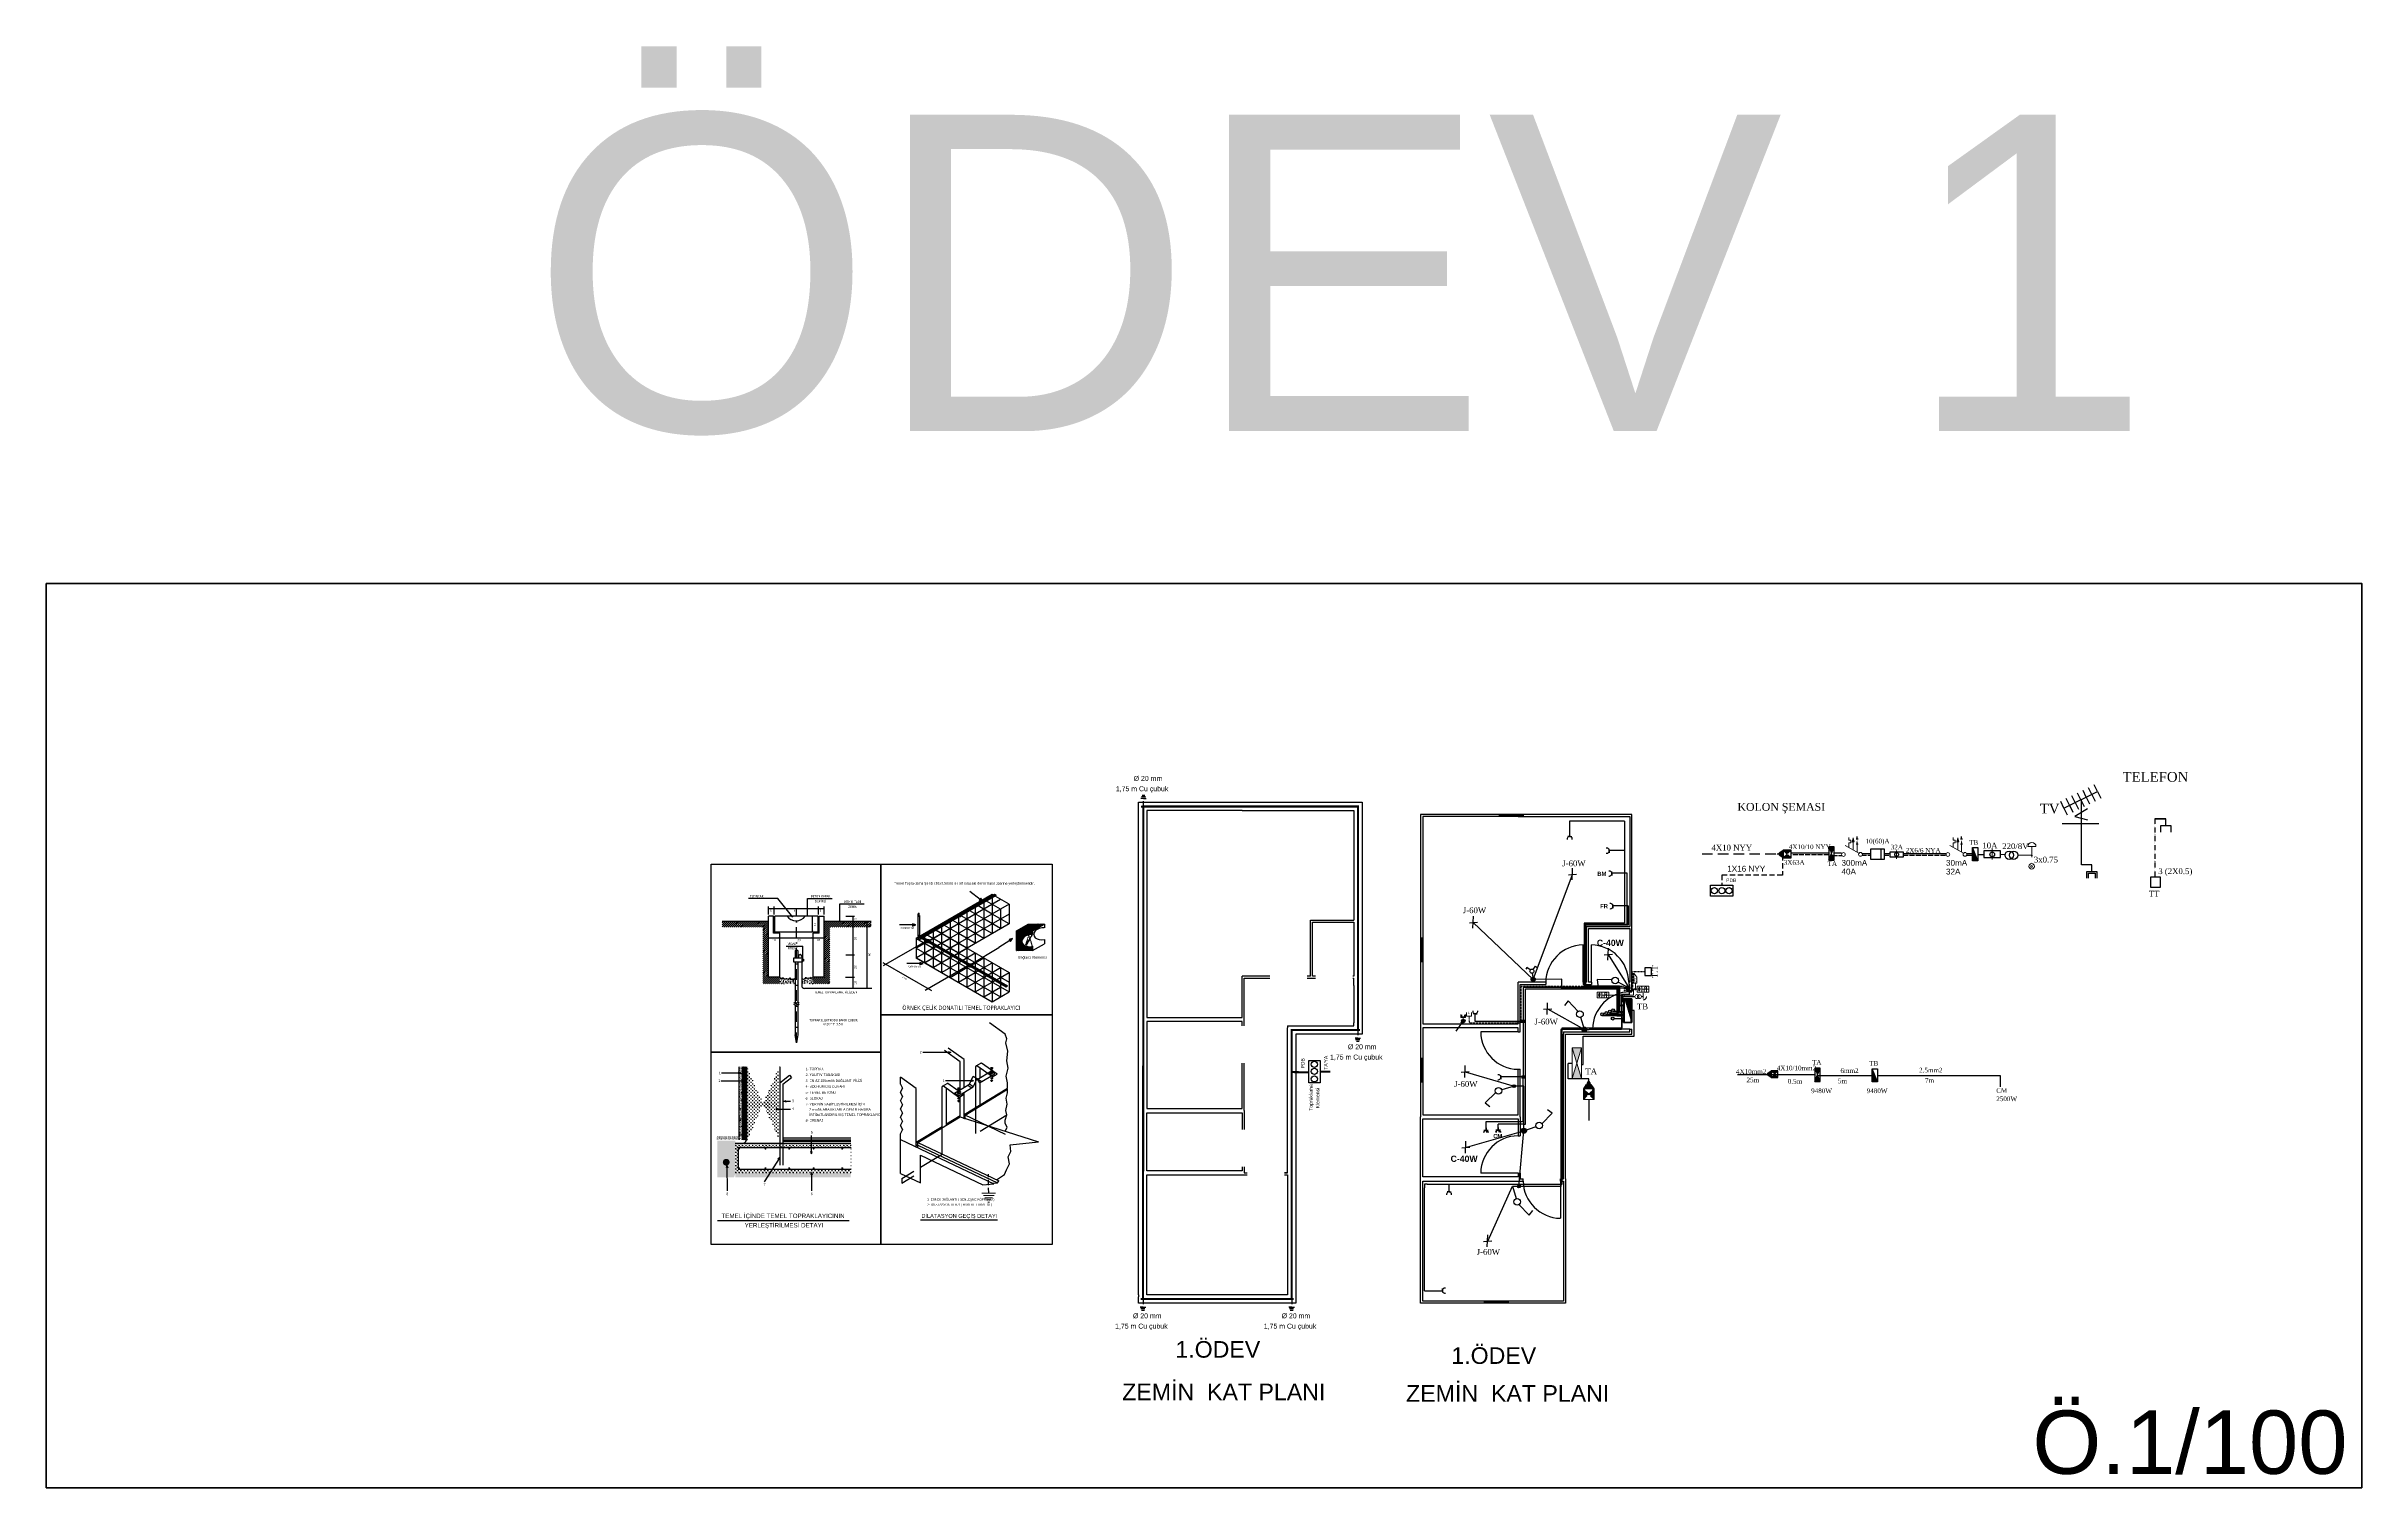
# Model space of a CAD drawing. Header units: millimetres. Extents: x 1235 to 6825, y 868 to 4348.
import ezdxf
from ezdxf.enums import TextEntityAlignment as Align

# ---------------------------------------------------------------- set-up
doc = ezdxf.new("R2010")
doc.units = ezdxf.units.MM
for name, pattern in [('ACAD_ISO02W100', [15, 12, -3]), ('ACAD_ISO12W100', [21, 12, -3, 0, -3, 0, -3]), ('DASHDOT', [25.4, 12.7, -6.35, 0, -6.35]), ('DASHDOTX2', [50.8, 25.4, -12.7, 0, -12.7]), ('DASHED', [19.05, 12.7, -6.35]), ('DASHEDX2', [38.1, 25.4, -12.7]), ('DIVIDE', [1.25, 0.5, -0.25, 0, -0.25, 0, -0.25]), ('DUZ', [0]), ('HIDDEN', [0.375, 0.25, -0.125]), ('SOLID_LINE', [0])]:
    doc.linetypes.add(name, pattern=pattern)
for name, color, linetype in [('00-ANHTR', 21, 'Continuous'), ('AHAT', 3, 'Continuous'), ('AYD', 10, 'Continuous'), ('CEVRE', 9, 'Continuous'), ('GÖRÜNÜŞLER', 8, 'Continuous'), ('hat', 3, 'Continuous'), ('KIRMIM', 1, 'Continuous'), ('kolon', 4, 'Continuous'), ('MIMARI', 2, 'SOLID_LINE'), ('OYAZI', 3, 'Continuous'), ('S', 2, 'Continuous'), ('Tarama', 42, 'Continuous'), ('telefon', 3, 'ACAD_ISO12W100'), ('topraklama', 3, 'DASHED'), ('YAZI', 8, 'Continuous'), ('ZHAT', 6, 'Continuous'), ('ölçü', 23, 'Continuous'), ('ışık', 1, 'Continuous')]:
    doc.layers.add(name, color=color, linetype=linetype)
for name, color, linetype, lineweight in [('ANA PANO', 133, 'Continuous', 20), ('deha_elk tablo', 4, 'Continuous', 30), ('DİYAFON', 41, 'DASHDOT', 20), ('duvar', 10, 'Continuous', 30), ('EHAT-TEL', 3, 'DIVIDE', 20), ('EHAT_PRIZ', 4, 'Continuous', 50), ('hareketli  perde', 3, 'DUZ', 20), ('K.OTM', 61, 'DASHDOT', 20), ('SEMBOL', 3, 'Continuous', 18), ('ZİL', 92, 'DASHDOT', 20)]:
    doc.layers.add(name, color=color, linetype=linetype, lineweight=lineweight)
doc.styles.add('1', font='arial.ttf', dxfattribs={"width": 0.6, "height": 30})
doc.styles.add('2', font='wturkce.shx', dxfattribs={"height": 0.2})
doc.styles.add('EREN', font='1simpl~1.shx', dxfattribs={"height": 2})
doc.styles.add('MEKAN', font='times.ttf')
doc.styles.add('ROMANS', font='tahoma.ttf')
doc.styles.get("Standard").update_dxf_attribs({"font": 'arial.ttf'})
doc.styles.add('STYLE1', font='arial.ttf')
doc.styles.add('TXTX', font='arial.ttf')
pattern_1 = [(135, (5264.82613, 18972.5735), (-0.360125004, -0.360125004), [])]
pattern_2 = [(135, (5264.8261, 18972.5735), (-0.90031251, -0.90031251), [])]

# ---------------------------------------------------------------- blocks, each defined once
blk = doc.blocks.new('ANA PANO')
at = {"layer": 'ANA PANO'}
h = blk.add_hatch(color=256, dxfattribs=at)
h.paths.add_polyline_path([(-36.7, -22.8), (0, -11.4), (-36.7, 0)])
h.paths.add_polyline_path([(36.7, -22.8), (36.7, 0), (0, -11.4)])
for p, q in [((-36.7, 0), (36.7, 0)), ((-36.7, -22.8), (-36.7, 0)), ((-36.7, 0), (-36.7, -22.8)), ((-36.7, -22.8), (36.7, 0)), ((-36.7, 0), (36.7, -22.8)), ((36.7, 0), (36.7, -22.8)), ((36.7, -22.8), (-36.7, -22.8))]:
    blk.add_line(p, q, dxfattribs=at)
at = {"layer": 'hareketli  perde', "linetype": 'ByBlock', "flags": 3}
blk.add_attdef('ANA-PANO', (43.9, -18), '', height=10, dxfattribs=at)
blk = doc.blocks.new('KOFRE')
at = {"layer": 'ZİL', "linetype": 'ACAD_ISO02W100'}
h = blk.add_hatch(color=256, dxfattribs=at)
h.paths.add_polyline_path([(-12.8, -25.6), (0, -12.8), (-12.8, 0)])
h.paths.add_polyline_path([(12.8, -25.6), (12.8, 0), (0, -12.8)])
blk.add_hatch(color=256, dxfattribs=at).paths.add_polyline_path([(-0.3, -45.2), (12.8, -25.6), (-12.8, -25.6)])
for p, q in [((12.8, 0), (-12.8, 0)), ((-12.8, 0), (-12.8, -25.6)), ((12.8, -25.6), (12.8, 0)), ((-12.8, -25.6), (12.8, -25.6))]:
    blk.add_line(p, q)
for p, q in [((-12.8, 0), (12.8, -25.6)), ((12.8, 0), (-12.8, -25.6)), ((-12.8, -25.6), (-0.3, -45.2)), ((12.8, -25.6), (-0.3, -45.2))]:
    blk.add_line(p, q, dxfattribs=at)
at = {"layer": 'hareketli  perde', "linetype": 'ByBlock', "flags": 3}
blk.add_attdef('KOFRE', (23.3, -14.2), '', height=10, dxfattribs=at)
blk = doc.blocks.new('YENİ ANAHTAR')
at = {"color": 1}
blk.add_line((0, 5), (0, 20), dxfattribs=at)
for p, q in [((-10.6, -10.6), (-14.1, -7.1)), ((-3.5, -3.6), (-10.6, -10.6)), ((3.5, -3.6), (10.6, -10.6)), ((3.5, -3.6), (10.6, -10.6)), ((3.5, -3.6), (10.6, -10.6)), ((3.5, -3.6), (10.6, -10.6)), ((10.6, -10.6), (14.1, -7.1)), ((10.6, -10.6), (14.1, -7.1)), ((10.6, -10.6), (14.1, -7.1)), ((10.6, -10.6), (14.1, -7.1))]:
    blk.add_line(p, q)
blk.add_circle((0, 0), 5)
blk = doc.blocks.new('Topraklama Klemensi')
at = {"layer": 'GÖRÜNÜŞLER'}
for p, q in [((-26.75, 27.125), (0, 27.125)), ((-26.75, -27.125), (-26.75, 27.125)), ((0, 27.125), (0, -27.125)), ((0, -27.125), (-26.75, -27.125))]:
    blk.add_line(p, q, dxfattribs=at)
for centre in [(-13.25, 17.625), (-13.25, -0.375), (-13.25, -17.625)]:
    blk.add_circle(centre, 7.5, dxfattribs=at)
blk = doc.blocks.new('OU')
at = {"color": 0, "linetype": 'ByBlock'}
blk.add_solid([(-5, -12), (5, -12), (0, 0)], dxfattribs=at)
blk = doc.blocks.new('OK1')
at = {"layer": 'AYD', "color": 4}
blk.add_line((0.16, 0), (0.77, 0), dxfattribs=at)
at = {"layer": 'AYD', "color": 1}
blk.add_lwpolyline([(0, 0), (0.16, -0.06), (0.16, 0.06)], close=True, dxfattribs=at)
blk.add_solid([(0, 0), (0.16, -0.06), (0.16, 0.06)], dxfattribs=at)
blk = doc.blocks.new('Topraklama')
at = {"layer": 'SEMBOL'}
for p, q in [((-18.3, 0), (18.3, 0)), ((-14.3, -6), (14.3, -6)), ((-10.2, -12), (10.2, -12)), ((-6.2, -18), (6.2, -18)), ((-2.2, -24), (2.2, -24))]:
    blk.add_line(p, q, dxfattribs=at)

msp = doc.modelspace()

# ---------------------------------------------------------------- hatches: boundary and pattern name
h = msp.add_hatch(color=256)
h.dxf.hatch_style = 1
h.paths.add_polyline_path([(4822.5, 2099.8, 0.28668), (4819.6, 2095.2, 0.007002), (4819.6, 2095.1), (4824.7, 2095.2)])
h.paths.add_polyline_path([(4826.3, 2100, 0.198923), (4822.5, 2099.8), (4824.7, 2095.2)])
h.paths.add_polyline_path([(4826.3, 2100), (4824.7, 2095.2), (4829.8, 2095.2, 0.320158)])
h.paths.add_polyline_path([(4829.8, 2095.2), (4824.7, 2095.2), (4819.6, 2095.1, 0.986094)])
h = msp.add_hatch(color=256)
h.dxf.hatch_style = 1
h.paths.add_polyline_path([(4947.6, 2078.6, 0.546013), (4944.6, 2076.7, 0.157397), (4945, 2075.5), (4947.6, 2075.5)])
h.paths.add_polyline_path([(4948.4, 2075.5), (4947.6, 2075.5), (4945, 2075.5, 0.511954)])
h.paths.add_polyline_path([(4948.8, 2076.7, 0.29365), (4947.6, 2078.6), (4947.6, 2075.5), (4948.4, 2075.5, 0.157397)])
h = msp.add_hatch(color=256)
h.dxf.hatch_style = 1
h.paths.add_polyline_path([(5056.7, 2074.1), (5047.9, 2074.1, 0.008568), (5047.9, 2073.9, 0.687722), (5056.7, 2070.5)])
h.paths.add_polyline_path([(5049.7, 2077.9, 0.215994), (5047.9, 2074.1), (5056.7, 2074.1)])
h.paths.add_polyline_path([(5053.7, 2079, 0.20942), (5049.7, 2077.9), (5056.7, 2074.1)])
h.paths.add_polyline_path([(5053.7, 2079), (5056.7, 2074.1), (5056.7, 2070.5, 0.18503), (5058.1, 2073.9, 0.373742)])
h = msp.add_hatch(color=256)
h.dxf.hatch_style = 1
h.paths.add_polyline_path([(5071.4, 2073.4, 0.414214), (5069.5, 2071.5), (5071.4, 2071.5)])
h.paths.add_polyline_path([(5071.4, 2073.4), (5071.4, 2071.5), (5073.3, 2071.5, 0.414214)])
h.paths.add_polyline_path([(5073.3, 2071.5), (5071.4, 2071.5), (5069.5, 2071.5, 1)])
h = msp.add_hatch(color=256)
h.dxf.hatch_style = 1
h.paths.add_polyline_path([(5037.9, 2033.8), (5037.9, 2031.9), (5039.8, 2031.9, 0.419432)])
h.paths.add_polyline_path([(5037.9, 2033.8, 0.409014), (5036, 2031.9, 0.414214), (5037.9, 2030), (5037.9, 2031.9)])
h.paths.add_polyline_path([(5039.8, 2031.9), (5037.9, 2031.9), (5037.9, 2030, 0.414214)])
h = msp.add_hatch(color=256)
h.dxf.hatch_style = 1
h.paths.add_polyline_path([(5040.7, 2055.3), (5040.7, 2053.4), (5042.6, 2053.5, 0.399318)])
h.paths.add_polyline_path([(5040.7, 2055.3, 0.417005), (5038.8, 2053.4, 0.416434), (5040.7, 2051.5), (5040.7, 2053.4)])
h.paths.add_polyline_path([(5042.6, 2053.4, 0.0104), (5042.6, 2053.5), (5040.7, 2053.4), (5040.7, 2051.5, 0.411996)])
h = msp.add_hatch(color=2)
h.dxf.hatch_style = 1
h.paths.add_polyline_path([(5061.6, 2048.4), (5044.6, 2048.4), (5061.6, 1991.3)])
h = msp.add_hatch(color=256)
h.dxf.hatch_style = 1
h.paths.add_polyline_path([(4653.5, 1991.1, -0.105124), (4652.3, 1992.4), (4650.1, 1991.1), (4652.1, 1989.1)])
h.paths.add_polyline_path([(4655.1, 1990.3, -0.101686), (4653.5, 1991.1), (4652.1, 1989.1), (4653.2, 1988.1), (4654.6, 1988.1)])
h.paths.add_polyline_path([(4654.6, 1988.1), (4653.2, 1988.1), (4654.4, 1987)])
h = msp.add_hatch(color=256)
h.dxf.hatch_style = 1
h.paths.add_polyline_path([(4651.7, 1994.6, 0.13323), (4652.3, 1992.4), (4656, 1994.6), (4655.1, 1990.3, 0.479203), (4660.3, 1994.6, 1)])
h.paths.add_polyline_path([(4656, 1994.6), (4652.3, 1992.4, 0.105124), (4653.5, 1991.1)], flags=17)
h.paths.add_polyline_path([(4656, 1994.6), (4653.5, 1991.1, 0.101686), (4655.1, 1990.3)], flags=17)
h = msp.add_hatch(color=256)
h.dxf.hatch_style = 1
h.paths.add_polyline_path([(4800.7, 1997.4), (4800.7, 1990, 0.414214), (4804.4, 1993.7, 0.414214)])
h.paths.add_polyline_path([(4800.7, 1997.4, 0.414214), (4796.9, 1993.7), (4800.7, 1993.7)])
h.paths.add_polyline_path([(4800.7, 1993.7), (4796.9, 1993.7, 0.414214), (4800.7, 1990)])
h = msp.add_hatch(color=256)
h.dxf.hatch_style = 1
h.paths.add_polyline_path([(4943.3, 1977, 0.120159), (4942.7, 1974.3, 0.021404), (4942.7, 1973.8), (4948.9, 1973.8)])
h.paths.add_polyline_path([(4947.1, 1979.9, 0.219063), (4943.3, 1977), (4948.9, 1973.8)])
h.paths.add_polyline_path([(4947.1, 1979.9), (4948.9, 1973.8), (4954.1, 1973.8, 0.021404), (4954.1, 1974.3, 0.483248)])
h.paths.add_polyline_path([(4954.1, 1973.8), (4948.9, 1973.8), (4942.7, 1973.8, 0.917861)])
h = msp.add_hatch(color=256)
h.dxf.hatch_style = 1
h.paths.add_polyline_path([(4800.7, 1859.4), (4797.1, 1859.4, 0.414214), (4800.7, 1855.8)], flags=17)
h.paths.add_polyline_path([(4797.1, 1859.4), (4800.7, 1859.4), (4800.7, 1855.8, 0.414214), (4804.2, 1859.4, 1)])
h = msp.add_hatch(color=256)
h.dxf.hatch_style = 1
h.paths.add_polyline_path([(4775.2, 1838.1), (4778.5, 1837.2), (4782, 1837.2, 0.861527)])
h.paths.add_polyline_path([(4775.2, 1838.1, 0.071653), (4775.1, 1837.2, 0.073242), (4775.2, 1836.2), (4778.5, 1837.2)])
h.paths.add_polyline_path([(4782, 1837.2, 0.002719), (4782, 1837.2), (4778.5, 1837.2), (4775.2, 1836.2, 0.863513)])
h = msp.add_hatch(color=256)
h.dxf.hatch_style = 1
h.paths.add_polyline_path([(4808.5, 1729.3), (4802.5, 1729.5), (4796.6, 1727.9, 0.848672)])
h.paths.add_polyline_path([(4808.2, 1731.5), (4802.5, 1729.5), (4808.5, 1729.3, 0.011478), (4808.5, 1729.5, 0.08258)])
h.paths.add_polyline_path([(4796.4, 1729.5, 0.070314), (4796.6, 1727.9), (4802.5, 1729.5), (4808.2, 1731.5, 0.847439)])
h = msp.add_hatch(color=256)
h.dxf.hatch_style = 1
h.paths.add_polyline_path([(4710.9, 1730.5), (4710.9, 1725), (4716.5, 1725, 0.414214)])
h = msp.add_hatch(color=256)
h.dxf.hatch_style = 1
h.paths.add_polyline_path([(4740.4, 1731.1), (4740.4, 1725.6), (4745.9, 1725.6, 0.414214)])
h = msp.add_hatch(color=256)
h.dxf.hatch_style = 1
h.paths.add_polyline_path([(4790.8, 1599.4, 0.44062), (4786.5, 1595.5), (4790.5, 1595.5)])
h.paths.add_polyline_path([(4790.8, 1599.4), (4790.5, 1595.5), (4794.4, 1595.5, 0.388291)])
h.paths.add_polyline_path([(4794.4, 1595.5), (4790.5, 1595.5), (4786.5, 1595.5, 1)])
at = {"layer": 'AHAT', "linetype": 'Continuous'}
h = msp.add_hatch(dxfattribs=at)
h.set_pattern_fill('AR-SAND,_I', color=256, scale=8.148699, style=2)
h.set_pattern_definition([(37.5, (-3566.991, -884.78), (-0.513314, 15.701106), [0, -12.386022, 0, -13.852788, 0, -13.241635]), (7.5, (-3566.991, -884.78), (14.42138, 22.99682), [0, -6.681933, 0, -11.163717, 0, -4.278067]), (327.5, (-3577.014, -884.78), (25.376204, 0.046114), [0, -4.07435, 0, -14.667658, 0, -19.149442]), (317.5, (-3577.014, -884.78), (24.49602, 7.151914), [0, -2.037175, 0, -9.615464, 0, -11.000743])])
edge = h.paths.add_edge_path()
edge.add_line((2906.9, 1707.7), (2915.4, 1707.7))
edge.add_line((2898.6, 1717.4), (2898.6, 1707.7))
edge.add_line((2898.6, 1717.4), (2906.9, 1717.4))
edge.add_line((2906.9, 1892.3), (2915.4, 1892.3))
edge.add_line((2898.6, 1707.7), (2906.9, 1707.7))
edge.add_line((2906.9, 1892.3), (2906.9, 1707.7))
edge.add_line((2915.4, 1892.3), (2915.4, 1707.9))
at = {"layer": 'AYD', "linetype": 'Continuous'}
h = msp.add_hatch(dxfattribs=at)
h.set_pattern_fill('ANSI31', color=256, scale=10.185873, angle=90, style=0)
h.set_pattern_definition(pattern_2)
h.paths.add_polyline_path([(3349.8, 2199.1), (3353.8, 2196.8), (3528.5, 2297.6), (3524.5, 2300)])
h = msp.add_hatch(dxfattribs=at)
h.set_pattern_fill('ANSI31', color=256, scale=4.074349, angle=90, style=0)
h.set_pattern_definition(pattern_1)
h.paths.add_polyline_path([(3342.4, 2254.7), (3339.7, 2253.1), (3339.7, 2247), (3342.4, 2248.5)])
h = msp.add_hatch(dxfattribs=at)
h.set_pattern_fill('ANSI31', color=256, scale=1.273234, angle=202.8469, style=0)
h.set_pattern_definition([(134.743964, (3649.99193, 4347.39506), (-0.113040838, -0.112035042), [])])
h.paths.add_polyline_path([(3439.4, 2254.4), (3439.4, 2252.4), (3440.7, 2252.4), (3444.2, 2254.4)])
h.paths.add_polyline_path([(3439.4, 2252.4), (3439.4, 2254.4), (3435.9, 2252.4)])
edge = h.paths.add_edge_path()
edge.add_line((3435.9, 2252.4), (3435.8, 2246.4))
edge.add_line((3435.8, 2246.4), (3438.4, 2247.9))
edge.add_ellipse((3440, 2249.4), major_axis=(2.58, 0.37), ratio=0.696719, start_angle=98.4414, end_angle=224.8552, ccw=False)
edge.add_line((3439.4, 2251.1), (3439.4, 2252.4))
edge.add_line((3439.4, 2252.4), (3435.9, 2252.4))
edge = h.paths.add_edge_path()
edge.add_line((3440.7, 2246.4), (3440.7, 2247.7))
edge.add_ellipse((3440, 2249.4), major_axis=(2.58, 0.37), ratio=0.696719, start_angle=224.8552, end_angle=279.3285, ccw=False)
edge.add_line((3438.4, 2247.9), (3435.8, 2246.4))
edge.add_line((3435.8, 2246.4), (3440.7, 2246.4))
edge = h.paths.add_edge_path()
edge.add_ellipse((3440, 2249.4), major_axis=(2.58, 0.37), ratio=0.696719, start_angle=68.8335, end_angle=98.4414, ccw=False)
edge.add_line((3440.7, 2251.2), (3440.7, 2252.4))
edge.add_line((3440.7, 2252.4), (3439.4, 2252.4))
edge.add_line((3439.4, 2252.4), (3439.4, 2251.1))
h = msp.add_hatch(dxfattribs=at)
h.set_pattern_fill('ANSI31', color=256, scale=4.074349, angle=90, style=0)
h.set_pattern_definition(pattern_1)
h.paths.add_polyline_path([(3347.7, 2193.2), (3348.7, 2193.8), (3344.7, 2196.2), (3343.6, 2195.6)])
h.paths.add_polyline_path([(3343.6, 2196.8), (3342.6, 2196.2), (3343.6, 2195.6), (3344.7, 2196.2)])
h.paths.add_polyline_path([(3343.6, 2196.8), (3344.7, 2196.2), (3348.7, 2198.5), (3347.7, 2199.1)])
h.paths.add_polyline_path([(3349.8, 2199.1), (3348.7, 2199.7), (3347.7, 2199.1), (3348.7, 2198.5)])
h.paths.add_polyline_path([(3349.8, 2199.1), (3348.7, 2198.5), (3352.8, 2196.2), (3353.8, 2196.8)])
h.paths.add_polyline_path([(3348.7, 2198.5), (3344.7, 2196.2), (3348.7, 2193.8), (3352.8, 2196.2)])
h.paths.add_polyline_path([(3353.8, 2195.6), (3352.8, 2196.2), (3348.7, 2193.8), (3349.8, 2193.2)])
h.paths.add_polyline_path([(3353.8, 2195.6), (3354.9, 2196.2), (3353.8, 2196.8), (3352.8, 2196.2)])
h.paths.add_polyline_path([(3348.7, 2193.8), (3347.7, 2193.2), (3348.7, 2192.7), (3349.8, 2193.2)])
h = msp.add_hatch(dxfattribs=at)
h.set_pattern_fill('ANSI31', color=256, scale=10.185873, angle=90, style=0)
h.set_pattern_definition(pattern_2)
h.paths.add_polyline_path([(3353.8, 2195.6), (3349.8, 2193.2), (3551.6, 2076.7), (3555.7, 2079.1)])
h = msp.add_hatch(dxfattribs=at)
h.set_pattern_fill('ANSI31', color=256, scale=1.273234, angle=59.0541, style=0)
h.set_pattern_definition([(104.054098, (4614.04911, 3884.08887), (-0.154390285, -0.038648694), [])])
h.paths.add_polyline_path([(3364.7, 2191.7), (3363.7, 2190), (3364.8, 2189.3), (3368.9, 2189.3)])
h.paths.add_polyline_path([(3363.7, 2190), (3364.7, 2191.7), (3360.7, 2191.8)])
edge = h.paths.add_edge_path()
edge.add_line((3360.7, 2191.8), (3357.6, 2186.7))
edge.add_line((3357.6, 2186.7), (3360.5, 2186.6))
edge.add_ellipse((3362.7, 2187.1), major_axis=(2.41, -1), ratio=0.696719, start_angle=98.4414, end_angle=224.8552, ccw=False)
edge.add_line((3363, 2188.9), (3363.7, 2190))
edge.add_line((3363.7, 2190), (3360.7, 2191.8))
edge = h.paths.add_edge_path()
edge.add_line((3361.7, 2184.2), (3362.4, 2185.3))
edge.add_ellipse((3362.7, 2187.1), major_axis=(2.41, -1), ratio=0.696719, start_angle=224.8552, end_angle=279.3285, ccw=False)
edge.add_line((3360.5, 2186.6), (3357.6, 2186.7))
edge.add_line((3357.6, 2186.7), (3361.7, 2184.2))
edge = h.paths.add_edge_path()
edge.add_ellipse((3362.7, 2187.1), major_axis=(2.41, -1), ratio=0.696719, start_angle=68.8335, end_angle=98.4414, ccw=False)
edge.add_line((3364.2, 2188.3), (3364.8, 2189.3))
edge.add_line((3364.8, 2189.3), (3363.7, 2190))
edge.add_line((3363.7, 2190), (3363, 2188.9))
h = msp.add_hatch(dxfattribs=at)
h.set_pattern_fill('ANSI31', color=256, scale=10.185873, angle=90, style=0)
h.set_pattern_definition([(135, (5215.744, 18979.8959), (-0.90031251, -0.90031251), [])])
h.paths.add_polyline_path([(3605.9, 2228.8), (3605.9, 2212.6), (3616.4, 2212.6), (3644.6, 2228.8)])
h.paths.add_polyline_path([(3605.9, 2212.6), (3605.9, 2228.8), (3577.7, 2212.6)])
edge = h.paths.add_edge_path(flags=17)
edge.add_line((3577.7, 2212.6), (3577.7, 2164.7))
edge.add_line((3577.7, 2164.7), (3597.9, 2176.3))
edge.add_ellipse((3611, 2188.6), major_axis=(20.6, 3.1), ratio=0.696719, start_angle=98.4414, end_angle=224.8552, ccw=False)
edge.add_line((3605.9, 2202.4), (3605.9, 2212.6))
edge.add_line((3605.9, 2212.6), (3577.7, 2212.6))
edge = h.paths.add_edge_path()
edge.add_line((3616.4, 2212.6), (3577.7, 2212.6))
edge.add_line((3577.7, 2212.6), (3577.7, 2164.7))
edge.add_line((3577.7, 2164.7), (3597.9, 2176.3))
edge.add_ellipse((3611, 2188.6), major_axis=(20.6, 3.1), ratio=0.696719, start_angle=68.8335, end_angle=224.8552, ccw=False)
edge.add_line((3616.4, 2203.1), (3616.4, 2212.6))
edge = h.paths.add_edge_path()
edge.add_ellipse((3611, 2188.6), major_axis=(20.6, 3.1), ratio=0.696719, start_angle=98.4414, end_angle=279.3285, ccw=False)
edge.add_line((3605.9, 2202.4), (3605.9, 2212.6))
edge.add_line((3605.9, 2212.6), (3577.7, 2212.6))
edge.add_line((3577.7, 2212.6), (3577.7, 2164.7))
edge.add_line((3577.7, 2164.7), (3616.4, 2164.7))
edge.add_line((3616.4, 2164.7), (3616.4, 2175))
h = msp.add_hatch(dxfattribs=at)
h.set_pattern_fill('ANSI31', color=256, scale=1.273234, angle=59.0541, style=0)
h.set_pattern_definition([(104.054098, (4716.39803, 3825.27255), (-0.154390285, -0.038648694), [])])
h.paths.add_polyline_path([(3467.1, 2132.9), (3466, 2131.2), (3467.2, 2130.5), (3471.2, 2130.4)])
h.paths.add_polyline_path([(3466, 2131.2), (3467.1, 2132.9), (3463, 2133)])
edge = h.paths.add_edge_path()
edge.add_line((3463, 2133), (3459.9, 2127.9))
edge.add_line((3459.9, 2127.9), (3462.8, 2127.8))
edge.add_ellipse((3465, 2128.3), major_axis=(2.41, -1), ratio=0.696719, start_angle=98.4414, end_angle=224.8552, ccw=False)
edge.add_line((3465.4, 2130.1), (3466, 2131.2))
edge.add_line((3466, 2131.2), (3463, 2133))
edge = h.paths.add_edge_path()
edge.add_line((3464.1, 2125.4), (3464.7, 2126.5))
edge.add_ellipse((3465, 2128.3), major_axis=(2.41, -1), ratio=0.696719, start_angle=224.8552, end_angle=279.3285, ccw=False)
edge.add_line((3462.8, 2127.8), (3459.9, 2127.9))
edge.add_line((3459.9, 2127.9), (3464.1, 2125.4))
edge = h.paths.add_edge_path()
edge.add_ellipse((3465, 2128.3), major_axis=(2.41, -1), ratio=0.696719, start_angle=68.8335, end_angle=98.4414, ccw=False)
edge.add_line((3466.6, 2129.5), (3467.2, 2130.5))
edge.add_line((3467.2, 2130.5), (3466, 2131.2))
edge.add_line((3466, 2131.2), (3465.4, 2130.1))
at = {"layer": 'KIRMIM', "linetype": 'Continuous'}
h = msp.add_hatch(dxfattribs=at)
h.set_pattern_fill('CROSS,_I', color=256, scale=16.297397, style=2)
h.set_pattern_definition([(0, (-3566.991, -890.9376), (4.0743493, 4.0743493), [2.0371747, -6.111524]), (90, (-3565.9725, -891.956), (-4.0743493, 4.0743493), [2.0371747, -6.111524])])
edge = h.paths.add_edge_path()
edge.add_line((3005.8, 1886.2), (3005.8, 1706.3))
edge.add_line((2925.4, 1886.2), (2925.4, 1701.7))
h = msp.add_hatch(dxfattribs=at)
h.set_pattern_fill('AR-CONC,_I', color=256, scale=1.62974, style=2)
h.set_pattern_definition([(50, (-3566.991, -909.442), (11.689474, -1.022696), [1.222305, -13.445353]), (355, (-3566.991, -909.442), (-2.261286, 12.258774), [0.977844, -10.756282]), (100.4514, (-3566.017, -909.527), (9.428197, 11.23607), [1.0388, -11.426792]), (46.1842, (-3566.991, -906.182), (17.39325, -2.69753), [1.833457, -20.16803]), (96.6356, (-3565.542, -906.407), (15.23257, 15.875586), [1.5582, -17.140185]), (351.1842, (-3566.991, -906.182), (15.232557, 15.8756), [1.466766, -16.134423]), (21, (-3565.361, -906.997), (9.728031, -6.56164), [1.222305, -13.445353]), (326, (-3565.361, -906.997), (3.965407, 11.818058), [0.977844, -10.756282]), (71.4514, (-3564.551, -907.544), (13.693442, 5.256408), [1.0388, -11.426792]), (37.5, (-3566.991, -909.4415), (0.198174, 5.4253034), [0, -10.625903, 0, -10.919256, 0, -10.7970257]), (7.5, (-3566.991, -909.4415), (4.2873488, 6.4278844), [0, -6.225606, 0, -10.381442, 0, -4.115093]), (327.5, (-3570.6254, -909.4415), (8.6999163, -0.3675857), [0, -4.074349, 0, -12.71197, 0, -16.867806]), (317.5, (-3572.255, -909.4415), (9.504417, 1.631451), [0, -5.296654, 0, -8.442052, 0, -11.978587])])
edge = h.paths.add_edge_path()
edge.add_line((2899, 1616.8), (2855.2, 1616.8))
edge.add_line((2855.2, 1616.8), (2855.2, 1705.4))
edge.add_line((2855.2, 1705.4), (2899, 1705.4))
edge.add_line((2899, 1705.4), (2899, 1628.1))
edge.add_line((2895.5, 1616.8), (3177.1, 1616.8))
edge.add_line((3177.1, 1616.8), (3177.1, 1628.1))
edge.add_line((3177.1, 1628.1), (2899, 1628.1))
h = msp.add_hatch(dxfattribs=at)
h.set_pattern_fill('CROSS,_I', color=256, scale=16.297397, style=2)
h.set_pattern_definition([(0, (-3566.991, -884.7805), (4.0743493, 4.0743493), [2.0371747, -6.111524]), (90, (-3565.9725, -885.799), (-4.0743493, 4.0743493), [2.0371747, -6.111524])])
h.paths.add_polyline_path([(2898.6, 1699.7), (3177.7, 1699.7), (3177.7, 1628), (2898.6, 1628)])
edge = h.paths.add_edge_path()
edge.add_line((2905.2, 1689.1), (3178.2, 1689.1))
edge.add_line((2905.2, 1689.1), (2905.2, 1636.5))
edge.add_line((2905.2, 1636.5), (3178.2, 1636.5))
h = msp.add_hatch(dxfattribs=at)
h.set_pattern_fill('AR-B816C,_I', color=256, scale=0.162974, style=2)
h.set_pattern_definition([(0, (-3566.9911, -884.7805), (1.30379178, 1.30379178), [2.5464683, -0.06111524]), (0, (-3568.2949, -884.7194), (1.30379178, 1.30379178), [2.5464683, -0.06111524]), (90, (-3566.9911, -884.7805), (-1.30379178, 1.30379178), [-1.364907, 1.24267654]), (90, (-3567.0522, -884.7805), (-1.30379178, 1.30379178), [-1.364907, 1.24267654])])
h.paths.add_polyline_path([(3177.7, 1707.5), (3013.6, 1707.5), (3013.6, 1704.3), (3177.7, 1704.3)])
at = {"layer": 'kolon', "linetype": 'DASHED'}
msp.add_hatch(color=256, dxfattribs=at).paths.add_polyline_path([(6026.1, 2394.5, -1), (6030.7, 2394.5, -1)])
at = {"layer": 'MIMARI', "linetype": 'Continuous'}
for points in [[(3413.5, 1920.5), (3413.5, 1917.1), (3418.7, 1918.8)], [(2905.2, 1870.2), (2905.2, 1866.4), (2911, 1868.3)], [(2914.4, 1851.5), (2914.4, 1847.7), (2920.2, 1849.6)], [(3468.7, 1851.9), (3468.7, 1848.4), (3473.9, 1850.1)], [(3021.2, 1799), (3021.2, 1802.9), (3015.5, 1800.9)], [(3002.7, 1780), (3002.7, 1783.8), (2996.9, 1781.9)], [(3084.5, 1679.5), (3080.6, 1679.5), (3082.5, 1673.8)], [(2880.4, 1639.7), (2876.6, 1639.7), (2878.5, 1645.5)], [(3004.3, 1659), (3001, 1661.1), (3005.8, 1664.9)], [(3084.5, 1623), (3080.6, 1623), (3082.5, 1628.7)]]:
    msp.add_hatch(color=256, dxfattribs=at).paths.add_polyline_path(points)
at = {"layer": 'telefon'}
for points in [[(5885.5, 2413.7), (5885.5, 2381.7), (5898.3, 2381.7)], [(5387.1, 1866.1), (5399.4, 1857.9), (5399.4, 1873.9)], [(5642.8, 1879.3), (5642.8, 1847.3), (5655.6, 1847.3)]]:
    msp.add_hatch(color=256, dxfattribs=at).paths.add_polyline_path(points)
h = msp.add_hatch(color=256, dxfattribs=at)
h.paths.add_polyline_path([(5407.4, 1865.9), (5415.4, 1873.9), (5399.4, 1873.9)])
h.paths.add_polyline_path([(5415.4, 1857.9), (5407.4, 1865.9), (5399.4, 1857.9)])
h.paths.add_polyline_path([(5399.4, 1873.9), (5387.1, 1866.1), (5399.4, 1857.9)])
at = {"layer": 'ZİL', "linetype": 'ACAD_ISO02W100'}
msp.add_hatch(color=256, dxfattribs=at).paths.add_polyline_path([(5414.1, 2397.9), (5428.4, 2388.4), (5428.4, 2407.1)])
h = msp.add_hatch(color=256, dxfattribs=at)
h.paths.add_polyline_path([(5428.4, 2407.1), (5437.8, 2397.7), (5447.2, 2407.1)])
h.paths.add_polyline_path([(5428.4, 2388.4), (5447.2, 2388.4), (5437.8, 2397.7)])
at = {"layer": 'ZİL', "linetype": 'ByBlock'}
h = msp.add_hatch(color=256, dxfattribs=at)
h.paths.add_polyline_path([(5545.1, 2399.2), (5551.5, 2415.2), (5538.7, 2415.2)])
h.paths.add_polyline_path([(5551.5, 2383.2), (5545.1, 2399.2), (5538.7, 2383.2)])
for points in [[(5551.5, 2383.2), (5545.1, 2399.2), (5538.7, 2383.2)], [(5517.3, 1848.8), (5510.9, 1864.8), (5504.5, 1848.8)]]:
    msp.add_hatch(color=256, dxfattribs=at).paths.add_polyline_path(points)
h = msp.add_hatch(color=256, dxfattribs=at)
h.paths.add_polyline_path([(5510.9, 1864.8), (5517.3, 1880.8), (5504.5, 1880.8)])
h.paths.add_polyline_path([(5517.3, 1848.8), (5510.9, 1864.8), (5504.5, 1848.8)])

# ---------------------------------------------------------------- linework, layer by layer
for p, q in [((3871.8, 2508.1), (3871.8, 2523.1)), ((3871.8, 2523.1), (4396.8, 2523.1)), ((4396.8, 2523.1), (4411.8, 2523.1)), ((4411.8, 2523.1), (4411.8, 1978.1)), ((6148.7, 2471.4), (6148.7, 2529.7)), ((3871.8, 1623.4), (3871.8, 2508.1)), ((5063.1, 2493.1), (4553.1, 2493.1)), ((4553.1, 2493.1), (4553.1, 1983.1)), ((4912.3, 2477.3), (4912.3, 2440.5)), ((5063.1, 2083.1), (5063.1, 2493.1)), ((6101.6, 2471.9), (6190.5, 2471.9)), ((6163, 2507.2), (6132.4, 2488.2)), ((6132.4, 2488.2), (6163, 2480.5)), ((6148.4, 2371.5), (6148.4, 2471.9)), ((6339.9, 2466.6), (6363.9, 2466.6)), ((6339.9, 2450.6), (6339.9, 2466.6)), ((6351.9, 2466.6), (6351.9, 2482.9)), ((6363.9, 2466.6), (6363.9, 2450.6)), ((4912.3, 2440.5), (4908.3, 2440.5)), ((4912.3, 2440.5), (4917.8, 2440.5)), ((5008.5, 2406.5), (5008.5, 2410.5)), ((5045.2, 2406.5), (5008.5, 2406.5)), ((5008.5, 2406.5), (5008.5, 2401)), ((5538.7, 2383.2), (5551.5, 2415.2)), ((5639.7, 2410), (5671.7, 2410)), ((5639.7, 2384.4), (5639.7, 2410)), ((5664.3, 2410), (5664.3, 2384.4)), ((5671.7, 2410), (5671.7, 2384.4)), ((5898.3, 2381.7), (5885.5, 2413.7)), ((5014.6, 2351.2), (5014.6, 2355.2)), ((5051.3, 2351.2), (5014.6, 2351.2)), ((5014.6, 2351.2), (5014.6, 2345.7)), ((5671.7, 2384.4), (5639.7, 2384.4)), ((6173.5, 2371.5), (6148.4, 2371.5)), ((6161.5, 2339.8), (6161.5, 2355.8)), ((6161.5, 2355.8), (6185.5, 2355.8)), ((6165.5, 2339.8), (6165.5, 2351.8)), ((6165.5, 2351.8), (6181.5, 2351.8)), ((6173.5, 2355.8), (6173.5, 2371.5)), ((6181.5, 2351.8), (6181.5, 2339.8)), ((6185.5, 2355.8), (6185.5, 2339.8)), ((3001.5, 2290.7), (2930.6, 2290.7)), ((3037.7, 2245.7), (3001.5, 2290.7)), ((3073, 2290.7), (3132.1, 2290.7)), ((3150.7, 2277.2), (3209.7, 2277.2)), ((4286.8, 2103.1), (4286.8, 2238.1)), ((4286.8, 2238.1), (4391.8, 2238.1)), ((5017.3, 2272.4), (5017.3, 2276.4)), ((5054, 2272.4), (5017.3, 2272.4)), ((5017.3, 2272.4), (5017.3, 2266.9)), ((4953.1, 2088.1), (4953.1, 2223.1)), ((4953.1, 2223.1), (5058.1, 2223.1)), ((3021.6, 2175.4), (3061.7, 2175.4)), ((3049.7, 2164.7), (3043, 2164.7)), ((3043, 2164.7), (3043, 2146.8)), ((3043, 2136.4), (3043, 2037.3)), ((3049.7, 2164.7), (3049.7, 2146.8)), ((3049.7, 2136.4), (3049.7, 2039.8)), ((3051, 2151.1), (3051, 2146.8)), ((3058.8, 2151.1), (3058.8, 2146.8)), ((3058.8, 2136.4), (3058.8, 2080)), ((4945.1, 2088.1), (4945.1, 2178.1)), ((4965.4, 2088.1), (4965.4, 2178.1)), ((4126.8, 1998.1), (4126.8, 2098.1)), ((4126.8, 2098.1), (4188.8, 2098.1)), ((4278.8, 2098.1), (4299.2, 2098.1)), ((4389.2, 2098.1), (4391.8, 2098.1)), ((4391.8, 2080.1), (4391.8, 2098.1)), ((4391.8, 2080.1), (4391.8, 1990.1)), ((4793.1, 1983.1), (4793.1, 2083.1)), ((4793.1, 2083.1), (4855.1, 2083.1)), ((4855.1, 2088.1), (4855.1, 2083.1)), ((4945.1, 2088.1), (4945.1, 2083.1)), ((4945.1, 2083.1), (4965.4, 2083.1)), ((4965.4, 2088.1), (4965.4, 2083.1)), ((5055.4, 2088.1), (5055.4, 2083.1)), ((5055.4, 2083.1), (5058.1, 2083.1)), ((5058.1, 2065.1), (5058.1, 2083.1)), ((5063.1, 2065.1), (5063.1, 2083.1)), ((3043, 2032.9), (3043, 1961.5)), ((3049.7, 2035.5), (3049.7, 1961.5)), ((5058.1, 2065.1), (5063.1, 2065.1)), ((5068.3, 2019.8), (5063.1, 2019.8)), ((5068.3, 1958.1), (5068.3, 2019.8)), ((3046.1, 1941.6), (3043, 1961.5)), ((3049.7, 1961.5), (3046.1, 1941.6)), ((4231.8, 1983.1), (4231.8, 1978.1)), ((4231.8, 1983.1), (4236.8, 1983.1)), ((4231.8, 1628.1), (4231.8, 1978.1)), ((4236.8, 1983.1), (4391.8, 1983.1)), ((4411.8, 1963.1), (4251.8, 1963.1)), ((4251.8, 1963.1), (4251.8, 1963.1)), ((4251.8, 1963.1), (4251.8, 1328.1)), ((4391.8, 1983.1), (4391.8, 1990.1)), ((4411.8, 1978.1), (4411.8, 1963.1)), ((4685.4, 2012.1), (4679.9, 2012.1)), ((4684.8, 1993.7), (4684.8, 2012.1)), ((4685.4, 2012.1), (4689.4, 2012.1)), ((4788.1, 1968.1), (4698.1, 1968.1)), ((4788.1, 1968.1), (4793.1, 1968.1)), ((4898.1, 1968.1), (4898.1, 1963.1)), ((4898.1, 1968.1), (4903.1, 1968.1)), ((4898.1, 1613.1), (4898.1, 1963.1)), ((4903.1, 1968.1), (5058.1, 1968.1)), ((4903.1, 1613.1), (4903.1, 1963.1)), ((4903.1, 1963.1), (5063.1, 1963.1)), ((4945.6, 1934.9), (4945.6, 1958.1)), ((4945.6, 1958.1), (5068.3, 1958.1)), ((5058.1, 1975.1), (4968.1, 1975.1)), ((5058.1, 1968.1), (5058.1, 1975.1)), ((5058.1, 1975.1), (5063.1, 1975.1)), ((5063.1, 1963.1), (5063.1, 1975.1)), ((4945.6, 1889.9), (4945.6, 1934.9)), ((4746.7, 1859.4), (4746.7, 1863.4)), ((4783.4, 1859.4), (4746.7, 1859.4)), ((4746.7, 1859.4), (4746.7, 1853.9)), ((4788.1, 1878.1), (4793.1, 1878.1)), ((4918.4, 1891.9), (4908.9, 1891.9)), ((4908.9, 1855), (4908.9, 1891.9)), ((4958.4, 1855), (4908.9, 1855)), ((4941.5, 1889.9), (4945.6, 1889.9)), ((4958.7, 1855), (4958.4, 1855)), ((4958.7, 1850.5), (4958.7, 1855)), ((5503.9, 1864.5), (5318.1, 1864.5)), ((5504.5, 1848.8), (5517.3, 1880.8)), ((5511.7, 1862.6), (5642.8, 1862.6)), ((5655.6, 1847.3), (5642.8, 1879.3)), ((5655.6, 1862.6), (5951.9, 1862.6)), ((5951.9, 1862.6), (5951.9, 1835.3)), ((4958.9, 1805.4), (4958.9, 1754.1)), ((4788.1, 1717.3), (4793.1, 1717.3)), ((3871.8, 1333.1), (3871.8, 1623.4)), ((4126.8, 1628.1), (4134.3, 1628.1)), ((4231.8, 1628.1), (4224.3, 1628.1)), ((4788.1, 1627.3), (4698.1, 1627.3)), ((4788.1, 1627.3), (4793.1, 1627.3)), ((4621, 1581.9), (4617, 1581.9)), ((4621, 1600.3), (4621, 1581.9)), ((4621, 1581.9), (4626.5, 1581.9)), ((4793.1, 1613.1), (4800.6, 1613.1)), ((4800.6, 1608.1), (4800.6, 1613.1)), ((4898.1, 1613.1), (4890.6, 1613.1)), ((4890.6, 1608.1), (4890.6, 1613.1)), ((4890.6, 1608.1), (4890.6, 1518.1)), ((4568.7, 1342.8), (4605.5, 1342.8)), ((4605.5, 1342.8), (4605.5, 1348.3)), ((4605.5, 1342.8), (4605.5, 1338.9)), ((3871.8, 1333.1), (3871.8, 1328.1)), ((3871.8, 1313.1), (3871.8, 1328.1)), ((4251.8, 1313.1), (3871.8, 1313.1)), ((4251.8, 1328.1), (4251.8, 1313.1))]:
    msp.add_line(p, q)
at = {"color": 3, "linetype": 'DASHED', "lineweight": 25}
for p, q in [((3889.9, 2531.9), (3877, 2531.9)), ((3889.2, 2535.7), (3879.4, 2535.7)), ((3887.4, 2539.4), (3880.4, 2539.4)), ((3883.6, 2531.9), (3890.5, 2531.9)), ((3883.7, 2512.6), (3883.7, 2531.9)), ((4401.6, 1972.8), (4401.6, 1953.5)), ((4401.7, 1953.5), (4394.8, 1953.5)), ((4395.4, 1953.5), (4408.3, 1953.5)), ((4396.1, 1949.7), (4405.9, 1949.7)), ((4397.9, 1946), (4404.9, 1946)), ((3882.9, 1303.7), (3876.1, 1303.7)), ((3876.7, 1303.7), (3889.6, 1303.7)), ((3877.4, 1300), (3887.1, 1300)), ((3879.1, 1296.2), (3886.2, 1296.2)), ((3882.9, 1323.1), (3882.9, 1303.7)), ((4241.8, 1303.7), (4235, 1303.7)), ((4235.6, 1303.7), (4248.5, 1303.7)), ((4236.2, 1300), (4246, 1300)), ((4238, 1296.2), (4245.1, 1296.2)), ((4241.8, 1323.1), (4241.8, 1303.7))]:
    msp.add_line(p, q, dxfattribs=at)
at = {"color": 7, "true_color": 0xffffff}
for p, q in [((4743, 2492.1), (4743, 2493.1)), ((4743, 2492.1), (4800.4, 2492.1)), ((4743, 2492.1), (4743, 2489.4)), ((4743, 2490.7), (4800.4, 2490.7)), ((4743, 2489.4), (4800.4, 2489.4)), ((4743, 2489.4), (4743, 2488.1)), ((4800.4, 2493.1), (4800.4, 2488.1)), ((4553.1, 2195.6), (4558.1, 2195.6)), ((4554.1, 2138.2), (4554.1, 2195.6)), ((4555.4, 2138.2), (4555.4, 2195.6)), ((4556.7, 2138.2), (4556.7, 2195.6)), ((4554.1, 2138.2), (4553.1, 2138.2)), ((4554.1, 2138.2), (4556.7, 2138.2)), ((4556.7, 2138.2), (4558.1, 2138.2)), ((4554.4, 1904.4), (4553.1, 1904.4)), ((4554.4, 1904.4), (4554.4, 1847)), ((4557, 1904.4), (4554.4, 1904.4)), ((4555.7, 1904.4), (4555.7, 1847)), ((4557, 1904.4), (4557, 1847)), ((4557, 1904.4), (4558.1, 1904.4)), ((4558.1, 1847), (4553.1, 1847)), ((4706.7, 1317.1), (4706.7, 1318.1)), ((4706.7, 1317.1), (4764.1, 1317.1)), ((4706.7, 1317.1), (4706.7, 1314.4)), ((4706.7, 1315.7), (4764.1, 1315.7)), ((4706.7, 1314.4), (4764.1, 1314.4)), ((4706.7, 1314.4), (4706.7, 1313.1)), ((4764.1, 1318.1), (4764.1, 1313.1))]:
    msp.add_line(p, q, dxfattribs=at)
at = {"color": 4}
for p, q in [((5045.2, 2477.3), (4912.3, 2477.3)), ((5045.2, 2477.3), (5045.2, 2231.2)), ((5051.3, 2261.6), (5051.3, 2351.2)), ((5051.3, 2228.4), (5051.3, 2261.6)), ((5054, 2272.4), (5054, 2225.9)), ((5045.2, 2231.2), (4947.6, 2231.2)), ((4947.6, 2231.2), (4947.6, 2075.5)), ((4949, 2077.2), (4949, 2228.4)), ((4949, 2228.4), (5051.3, 2228.4)), ((5054, 2225.9), (4951.1, 2225.9)), ((4951.1, 2225.9), (4951.1, 2079.5)), ((4947.6, 2075.5), (4800.7, 2075.5)), ((4800.7, 2075.5), (4800.7, 1859.4)), ((4806.4, 1745.1), (4806.4, 2072)), ((4806.4, 2072), (5027, 2072)), ((4947.6, 2075.5), (5029.3, 2075.5)), ((5030.9, 2077.2), (4949, 2077.2)), ((4951.1, 2079.5), (5033.3, 2079.5)), ((5027, 2072), (5027, 2007.2)), ((5029.3, 2075.5), (5029.3, 2010.2)), ((5030.9, 2013.7), (5030.9, 2077.2)), ((5033.3, 2079.5), (5033.3, 2017.2)), ((5043.1, 2013.7), (5030.9, 2013.7)), ((5033.3, 2017.2), (5043.1, 2017.2)), ((4800.7, 1993.7), (4684.8, 1993.7)), ((4895, 1600.3), (4895, 1977.9)), ((4895, 1977.9), (5039.2, 1977.9)), ((5027, 2007.2), (5043.1, 2007.2)), ((5029.3, 2010.2), (5043.1, 2010.2)), ((5039.2, 1977.9), (5039.2, 2002.5)), ((5039.2, 2002.5), (5043.1, 2002.5)), ((4800.7, 1859.4), (4783.4, 1859.4)), ((4800.7, 1752.2), (4800.7, 1859.4)), ((4710.9, 1736.7), (4710.9, 1752.2)), ((4710.9, 1752.2), (4742, 1752.2)), ((4740.4, 1737.3), (4740.4, 1745.1)), ((4740.4, 1745.1), (4740.6, 1745.1)), ((4800.7, 1745.1), (4740.6, 1745.1)), ((4742, 1752.2), (4783.1, 1752.2)), ((4783.1, 1752.2), (4800.7, 1752.2)), ((4800.7, 1745.1), (4806.4, 1745.1)), ((4568.7, 1600.3), (4562.6, 1600.3)), ((4562.6, 1600.3), (4562.6, 1592)), ((4562.6, 1342.8), (4562.6, 1592)), ((4568.7, 1600.3), (4621, 1600.3)), ((4621, 1600.3), (4895, 1600.3)), ((4562.6, 1342.8), (4568.7, 1342.8))]:
    msp.add_line(p, q, dxfattribs=at)
at = {"lineweight": 211}
msp.add_line((6351.9, 2482.9), (6325.6, 2482.9), dxfattribs=at)
at = {"color": 1}
for p, q in [((4824.4, 2095.1), (4919.3, 2348.5)), ((4910.2, 2347.9), (4929.7, 2349.2)), ((4918.6, 2335.2), (4920, 2363.6)), ((4679.3, 2219), (4680.6, 2247.5)), ((4670.9, 2231.8), (4690.4, 2233.1)), ((4824.4, 2095.1), (4679.9, 2232.4)), ((4996.5, 2154.5), (5016, 2155.7)), ((5004.9, 2141.7), (5006.3, 2170.1)), ((5005.6, 2155.1), (5056.7, 2074.1)), ((4894.1, 2095.4), (4824.4, 2095.1)), ((4894.1, 2074.1), (4894.1, 2095.4)), ((5056.7, 2074.1), (4894.1, 2074.1)), ((5014.8, 2094.3), (4979.3, 2095.1)), ((4979.3, 2095.1), (4981, 2080.9)), ((5056.7, 2074.1), (5029.7, 2088.7)), ((5056.7, 2074.1), (5056.7, 2058.6)), ((4849.9, 2023), (4869.4, 2024.2)), ((4858.3, 2010.2), (4859.7, 2038.7)), ((4859.6, 2023.6), (4948.9, 1973.8)), ((4909, 2043.4), (4900.2, 2032.2)), ((4933.6, 2017.8), (4909, 2043.4)), ((5037.9, 2035), (5037.9, 2058.6)), ((5056.7, 2058.6), (5037.9, 2058.6)), ((5037.9, 2035), (5037.9, 2031.9)), ((5043.1, 2031.9), (5037.9, 2031.9)), ((5037.9, 2031.9), (5037.9, 1973.8)), ((5040.7, 2053.4), (5040.7, 2041.2)), ((5040.7, 2041.2), (5043.1, 2041.2)), ((4948.9, 1973.8), (4891.2, 1973.8)), ((4891.2, 1973.8), (4891.2, 1919.8)), ((4948.9, 1973.8), (4940, 2003.3)), ((4948.9, 1973.8), (4959.8, 1973.8)), ((5037.9, 1973.8), (4959.8, 1973.8)), ((4891.2, 1919.8), (4891.2, 1725.5)), ((4651.1, 1871.2), (4670.6, 1872.4)), ((4659.5, 1858.4), (4660.9, 1886.8)), ((4660.8, 1871.8), (4778.5, 1837.2)), ((4734.6, 1821.8), (4708.9, 1797.3)), ((4708.9, 1797.3), (4720.2, 1788.4)), ((4778.5, 1837.2), (4749.1, 1828.3)), ((4802.5, 1837.4), (4778.5, 1837.2)), ((4802.5, 1729.5), (4802.5, 1837.4)), ((4802.5, 1729.5), (4831.6, 1739.5)), ((4845.8, 1746.5), (4870.5, 1772)), ((4870.5, 1772), (4859, 1780.4)), ((4652.6, 1688.3), (4672.1, 1689.6)), ((4661, 1675.6), (4662.4, 1704)), ((4661.6, 1688.9), (4802.5, 1729.5)), ((4790.5, 1595.5), (4802.5, 1729.5)), ((4891.2, 1725.5), (4891.2, 1595.3)), ((4715, 1462.7), (4774.9, 1595.5)), ((4774.9, 1595.5), (4783.8, 1566)), ((4774.9, 1595.5), (4790.5, 1595.5)), ((4790.5, 1595.5), (4891.2, 1595.5)), ((4790.3, 1551.5), (4814.8, 1525.9)), ((4814.8, 1525.9), (4823.6, 1537.1)), ((4705.2, 1462.1), (4724.7, 1463.3)), ((4713.6, 1449.3), (4715, 1477.8))]:
    msp.add_line(p, q, dxfattribs=at)
at = {"linetype": 'ByBlock'}
for p, q in [((2978.9, 2266.2), (3113.3, 2266.2)), ((3085.2, 2209.1), (3085.2, 2248.1)), ((3182.9, 2073.3), (3182.9, 2248.1)), ((2978.9, 2195.7), (3113.3, 2195.7)), ((3216.5, 2073.3), (3216.5, 2234.7))]:
    msp.add_line(p, q, dxfattribs=at)
at = {"linetype": 'Continuous'}
for p, q in [((2978.9, 2100.2), (2978.9, 2248.1)), ((2991, 2248.1), (2978.9, 2248.1)), ((2991, 2206.4), (2991, 2248.1)), ((2993.7, 2209.1), (2993.7, 2248.1)), ((3098.6, 2248.1), (2993.7, 2248.1)), ((3098.6, 2209.1), (3098.6, 2248.1)), ((3101.2, 2206.4), (3101.2, 2248.1)), ((3101.2, 2248.1), (3113.3, 2248.1)), ((3113.3, 2100.2), (3113.3, 2248.1)), ((2978.9, 2234.7), (2867, 2234.7)), ((3005.8, 2206.4), (2991, 2206.4)), ((3098.6, 2209.1), (2993.7, 2209.1)), ((3005.8, 2100.2), (3005.8, 2206.4)), ((3086.5, 2100.2), (3086.5, 2206.4)), ((3101.2, 2206.4), (3086.5, 2206.4)), ((3226.4, 2234.7), (3113.3, 2234.7)), ((3005.8, 2100.2), (2978.9, 2100.2)), ((3228.4, 2073.3), (3065.6, 2073.3)), ((3113.3, 2100.2), (3086.5, 2100.2))]:
    msp.add_line(p, q, dxfattribs=at)
at = {"color": 3, "linetype": 'DIVIDE'}
for p, q in [((4795.9, 1990.2), (4795.9, 2078.8)), ((4795.9, 2078.8), (5044.6, 2078.8)), ((5044.6, 2078.8), (5044.6, 2067.9)), ((5065.2, 2067.9), (5065.2, 2114)), ((5065.2, 2114), (5070.4, 2114)), ((5070.4, 2114), (5094.4, 2114)), ((5044.6, 2067.9), (5065.2, 2067.9)), ((4670, 1994), (4670, 1990.2)), ((4670, 1990.2), (4795.9, 1990.2))]:
    msp.add_line(p, q, dxfattribs=at)
at = {"color": 2}
for p, q in [((5013.1, 2013.7), (5009.9, 2013.7)), ((5030.9, 2013.7), (5013.1, 2013.7)), ((5033.3, 2017.2), (5017.9, 2017.2)), ((4994, 2007.2), (4991.5, 2007.2)), ((5004.6, 2007.2), (4994, 2007.2)), ((5009.4, 2010.2), (5001.2, 2010.2)), ((5011.8, 2007.2), (5004.6, 2007.2)), ((5013.1, 2010.2), (5009.4, 2010.2)), ((5027, 2007.2), (5011.8, 2007.2)), ((5029.3, 2010.2), (5013.1, 2010.2)), ((5020.4, 2000.4), (5037.9, 2000.4))]:
    msp.add_line(p, q, dxfattribs=at)
at = {"color": 240, "true_color": 0xed1f24}
for p, q in [((5040.7, 2053.4), (5070.4, 2053.7)), ((4656, 1994.6), (4638.3, 1969.9)), ((4650.1, 1991.1), (4656, 1994.6)), ((4654.4, 1987), (4650.1, 1991.1)), ((4652.3, 2004.1), (4652.3, 2009.5)), ((4659.1, 2004.1), (4652.3, 2004.1)), ((4656, 1994.6), (4654.4, 1987)), ((4659.1, 2009.7), (4659.1, 2004.1))]:
    msp.add_line(p, q, dxfattribs=at)
at = {"color": 2, "linetype": 'ByBlock', "lineweight": 211, "true_color": 0xf1eb1f}
msp.add_lwpolyline([(1235.2, 3051.3), (6824.9, 3051.3), (6824.9, 867.5), (1235.2, 867.5)], close=True, dxfattribs=at)
for points in [[(4121.8, 2503.1), (3891.8, 2503.1), (3891.8, 2003.1), (4121.8, 2003.1), (4121.8, 2103.1)], [(4121.8, 2503.1), (4391.8, 2503.1), (4391.8, 2238.1)], [(4788.1, 2488.1), (4558.1, 2488.1), (4558.1, 1988.1), (4788.1, 1988.1), (4788.1, 2088.1)], [(4788.1, 2488.1), (5058.1, 2488.1), (5058.1, 2223.1)], [(4299.2, 2103.1), (4291.8, 2103.1), (4291.8, 2233.1), (4391.8, 2233.1), (4391.8, 2103.1), (4389.2, 2103.1)], [(4391.8, 2233.1), (4391.8, 2103.1), (4389.2, 2103.1)], [(4965.4, 2088.1), (4958.1, 2088.1), (4958.1, 2218.1), (5058.1, 2218.1), (5058.1, 2088.1), (5055.4, 2088.1)], [(5058.1, 2218.1), (5058.1, 2088.1), (5055.4, 2088.1)], [(4188.8, 2103.1), (4121.8, 2103.1)], [(4286.8, 2103.1), (4278.8, 2103.1)], [(4299.2, 2103.1), (4291.8, 2103.1)], [(4855.1, 2088.1), (4788.1, 2088.1)], [(4953.1, 2088.1), (4945.1, 2088.1)], [(4965.4, 2088.1), (4958.1, 2088.1)], [(4121.8, 1983.1), (4121.8, 1993.1), (3891.8, 1993.1), (3891.8, 1783.1), (4121.8, 1783.1), (4121.8, 1893.1)], [(4126.8, 1983.1), (4126.8, 1998.1)], [(4553.1, 1983.1), (4553.1, 1763.1)], [(4788.1, 1968.1), (4788.1, 1978.1), (4558.1, 1978.1), (4558.1, 1768.1), (4788.1, 1768.1), (4788.1, 1878.1)], [(4793.1, 1968.1), (4793.1, 1983.1)], [(4126.8, 1778.1), (4126.8, 1893.1)], [(4793.1, 1763.1), (4793.1, 1878.1)], [(4121.8, 1642.3), (4121.8, 1633.1), (3891.8, 1633.1), (3891.8, 1773.1), (4121.8, 1773.1), (4121.8, 1732.3)], [(4126.8, 1778.1), (4126.8, 1732.3)], [(4553.1, 1613.1), (4553.1, 1763.1)], [(4788.1, 1627.3), (4788.1, 1618.1), (4558.1, 1618.1), (4558.1, 1758.1), (4788.1, 1758.1), (4788.1, 1717.3)], [(4793.1, 1763.1), (4793.1, 1717.3)], [(4224.3, 1623.1), (4231.8, 1623.1), (4231.8, 1333.1), (3891.8, 1333.1), (3891.8, 1623.1), (4134.3, 1623.1)], [(4126.8, 1642.3), (4126.8, 1628.1)], [(4224.3, 1628.1), (4231.8, 1628.1)], [(4793.1, 1627.3), (4793.1, 1613.1), (4792, 1613.1)], [(4903.1, 1613.1), (4903.1, 1313.1), (4553.1, 1313.1), (4553.1, 1613.1)], [(4890.6, 1608.1), (4898.1, 1608.1), (4898.1, 1318.1), (4558.1, 1318.1), (4558.1, 1608.1), (4800.6, 1608.1)], [(4890.6, 1613.1), (4898.1, 1613.1)]]:
    msp.add_lwpolyline(points)
for points in [[(5428.4, 2407.1), (5428.4, 2388.4), (5447.2, 2388.4), (5447.2, 2407.1)], [(5538.7, 2415.2), (5538.7, 2383.2), (5551.5, 2383.2), (5551.5, 2415.2)], [(5898.3, 2413.7), (5898.3, 2381.7), (5885.5, 2381.7), (5885.5, 2413.7)], [(5952.9, 2405.3), (5912.9, 2405.3), (5912.9, 2389.3), (5952.9, 2389.3)], [(5718.2, 2389.9), (5686.2, 2389.9), (5686.2, 2402.7), (5718.2, 2402.7)], [(6314.9, 2317.6), (6338.9, 2317.6), (6338.9, 2341.6), (6314.9, 2341.6)], [(3039.8, 2146.8), (3059.9, 2146.8), (3059.9, 2136.4), (3039.8, 2136.4)], [(5399.4, 1873.9), (5399.4, 1857.9), (5415.4, 1857.9), (5415.4, 1873.9)], [(5504.5, 1880.8), (5504.5, 1848.8), (5517.3, 1848.8), (5517.3, 1880.8)], [(5655.6, 1879.3), (5655.6, 1847.3), (5642.8, 1847.3), (5642.8, 1879.3)]]:
    msp.add_lwpolyline(points, close=True)
at = {"const_width": 5}
msp.add_lwpolyline([(4310.9, 1872.1), (4335.1, 1872.1)], dxfattribs=at)
for centre, radius in [((5974, 2394.9), 10), ((5984.6, 2394.9), 10), ((4824.7, 2095.1), 5.09), ((5053, 2073.9), 5.09), ((4948.4, 1974.3), 5.7), ((4802.5, 1729.5), 6.07)]:
    msp.add_circle(centre, radius)
at = {"color": 7, "true_color": 0xffffff}
for centre, radius in [((4946.7, 2076.7), 2.06), ((4800.7, 1859.4), 3.58)]:
    msp.add_circle(centre, radius, dxfattribs=at)
at = {"color": 1}
for centre, radius in [((5022.4, 2092.6), 8), ((5071.4, 2071.5), 1.91), ((4937.7, 2011.2), 8), ((5037.9, 2031.9), 1.91), ((5040.7, 2053.4), 1.91), ((4656, 1994.6), 4.31), ((5016.9, 2000.4), 3.51), ((4741.2, 1826), 8), ((4778.5, 1837.2), 3.43), ((4839.4, 1742.1), 8), ((4786.1, 1558.1), 8), ((4790.5, 1595.5), 3.96)]:
    msp.add_circle(centre, radius, dxfattribs=at)
at = {"color": 4}
for centre, radius in [((4991.5, 2010.7), 3.51), ((5001.2, 2013.7), 3.51), ((5009.9, 2017.3), 3.51), ((5017.9, 2020.7), 3.51), ((4800.7, 1993.7), 3.73)]:
    msp.add_circle(centre, radius, dxfattribs=at)
for centre, radius, start, end in [((4912.9, 2434.4), 6.12, 349.2763, 190.7237), ((5002.4, 2405.9), 6.12, 259.2763, 100.7237), ((5008.5, 2350.6), 6.12, 259.2763, 100.7237), ((5011.2, 2271.9), 6.12, 259.2763, 100.7237), ((3054.9, 2151.1), 3.91, 0, 180), ((4946.3, 2086.9), 91.3, 90.7848, 179.2152), ((4964.1, 2086.9), 91.3, 0.7848, 89.2152), ((3065.6, 2080), 6.72, 180, 270), ((4684.8, 2018.2), 6.12, 169.2763, 10.7237), ((5059.3, 1973.8), 91.3, 90.7848, 179.2152), ((4789.3, 1969.3), 91.3, 180.7848, 269.2152), ((4740.6, 1858.8), 6.12, 259.2763, 100.7237), ((4789.3, 1626.1), 91.3, 90.7848, 179.2152), ((4621.6, 1575.8), 6.12, 349.2763, 190.7237), ((4891.8, 1609.4), 91.3, 180.7848, 269.2152), ((4611.6, 1343.4), 6.12, 79.2763, 280.7237)]:
    msp.add_arc(centre, radius, start, end)
at = {"linetype": 'Continuous'}
msp.add_arc((3045.3, 2261.9), 25.8, 212.355, 327.645, dxfattribs=at)
for points in [[(3033.7, 2249.3), (3035.1, 2250.5), (3037.7, 2245.7)], [(3073.9, 2253.5), (3072.1, 2253.5), (3073, 2248.1)], [(3151.6, 2240), (3149.8, 2240), (3150.7, 2234.7)], [(3062.6, 2149.3), (3060.8, 2149.3), (3061.7, 2143.9)]]:
    msp.add_solid(points)
at = {"layer": 'AHAT', "linetype": 'Continuous'}
for p, q in [((3005.8, 1844.9), (3029.4, 1863.6)), ((3005.8, 1844.9), (3005.8, 1646.1)), ((3013.6, 1842), (3033.9, 1858)), ((3029.4, 1863.6), (3033.9, 1858)), ((3464, 1842.4), (3473, 1861.1)), ((3473, 1861.1), (3493.4, 1848.2)), ((3481.6, 1855.6), (3473.1, 1835.9)), ((3479.1, 1792.1), (3479.1, 1884.7)), ((3480.1, 1886.4), (3490.9, 1893)), ((3481.6, 1855.6), (3487.9, 1844.9)), ((3519.5, 1859.4), (3482, 1886.2)), ((3483.7, 1854.3), (3515.7, 1873.8)), ((3487.9, 1844.9), (3524.8, 1867.3)), ((3489.3, 1857.8), (3489.3, 1881)), ((3489.3, 1792.1), (3489.3, 1845.7)), ((3530.5, 1866.1), (3492.9, 1892.9)), ((3512.1, 1867.5), (3517.1, 1870.6)), ((3513.4, 1865), (3512.1, 1866)), ((3514.4, 1865), (3519.4, 1868)), ((3515.3, 1881.2), (3515.3, 1879.9)), ((3515.3, 1850.8), (3516.6, 1852.1)), ((3515.3, 1850.8), (3516.3, 1849.5)), ((3515.4, 1880.7), (3519.4, 1882)), ((3515.5, 1880.5), (3519.6, 1881.8)), ((3524.8, 1867.3), (3515.7, 1873.8)), ((3515.9, 1865.9), (3515.9, 1878.8)), ((3516.3, 1849.5), (3518.6, 1849.5)), ((3516.6, 1852.1), (3518.5, 1852.1)), ((3519.5, 1869.6), (3518.1, 1870.5)), ((3518.5, 1852.1), (3519.8, 1850.8)), ((3519.8, 1850.8), (3518.6, 1849.5)), ((3519, 1867.8), (3519, 1878.8)), ((3519.5, 1859.4), (3530.5, 1866.1)), ((3519.8, 1881.2), (3519.8, 1879.9)), ((3013.6, 1842), (3013.6, 1646.1)), ((3397.9, 1742.7), (3397.9, 1835.3)), ((3398.9, 1836.9), (3409.7, 1843.6)), ((3438.3, 1810), (3400.8, 1836.8)), ((3408.1, 1742.7), (3408.1, 1831.5)), ((3436.7, 1825.7), (3411.8, 1843.5)), ((3428.1, 1820.5), (3464, 1842.4)), ((3437.2, 1814), (3428.1, 1820.5)), ((3435.5, 1832), (3435.5, 1830.7)), ((3436.9, 1818.6), (3435.5, 1819.5)), ((3435.5, 1801.6), (3436.8, 1802.9)), ((3435.5, 1801.6), (3436.6, 1800.3)), ((3435.6, 1831.5), (3439.7, 1832.8)), ((3435.6, 1821.1), (3440.5, 1824.1)), ((3435.7, 1831.3), (3439.8, 1832.6)), ((3436.2, 1819.1), (3436.2, 1829.6)), ((3436.6, 1800.3), (3438.9, 1800.3)), ((3436.8, 1802.9), (3438.7, 1802.9)), ((3437.2, 1814), (3473.1, 1835.9)), ((3437.9, 1818.5), (3442.9, 1821.5)), ((3438.3, 1810), (3449.3, 1816.7)), ((3438.7, 1802.9), (3440.1, 1801.6)), ((3440.1, 1801.6), (3438.9, 1800.3)), ((3439.3, 1819.4), (3439.3, 1829.6)), ((3440.1, 1832), (3440.1, 1830.7)), ((3442.9, 1823.1), (3441.5, 1824.1)), ((3449.3, 1816.7), (3445.8, 1819.2)), ((3468, 1832.8), (3458.9, 1839.3)), ((3473.1, 1835.9), (3464, 1842.4)), ((2905.2, 1689.1), (2905.2, 1636.5)), ((2905.2, 1689.1), (3178.2, 1689.1)), ((3013.6, 1707.5), (3013.6, 1704.3)), ((2905.2, 1636.5), (3178.2, 1636.5)), ((3300.5, 1613.9), (3329.5, 1631.6)), ((3300.5, 1602.7), (3329.5, 1620.3)), ((3300.5, 1613.9), (3300.5, 1602.7)), ((2855.8, 1512.8), (3173.7, 1512.8)), ((3345.8, 1514.5), (3531.7, 1514.5))]:
    msp.add_line(p, q, dxfattribs=at)
at = {"layer": 'AHAT', "linetype": 'DASHED', "ltscale": 100}
for p, q in [((3479.1, 1722.6), (3479.1, 1792.1)), ((3397.9, 1673.2), (3397.9, 1742.7)), ((3489.3, 1728.9), (3554, 1768.3)), ((3345.3, 1641.2), (3397.9, 1673.2))]:
    msp.add_line(p, q, dxfattribs=at)
at = {"layer": 'AHAT', "linetype": 'Continuous'}
for points, const_width in [([(2906.5, 1686.5, 1), (2908.9, 1686.5, 1)], 2.44), ([(2970.2, 1686.5, 1), (2972.6, 1686.5, 1)], 2.44), ([(3027.4, 1686.5, 1), (3029.9, 1686.5, 1)], 2.44), ([(3086.5, 1686.5, 1), (3088.9, 1686.5, 1)], 2.44), ([(3155.4, 1686.5, 1), (3157.9, 1686.5, 1)], 2.44), ([(2872.5, 1653.5, 1), (2880.7, 1653.5, 1)], 8.15), ([(2906.5, 1639.1, -1), (2908.9, 1639.1, -1)], 2.44), ([(2970.2, 1639.1, -1), (2972.6, 1639.1, -1)], 2.44), ([(3027.4, 1639.1, -1), (3029.9, 1639.1, -1)], 2.44), ([(3086.5, 1639.1, -1), (3088.9, 1639.1, -1)], 2.44), ([(3155.4, 1639.1, -1), (3157.9, 1639.1, -1)], 2.44)]:
    msp.add_lwpolyline(points, format="xyb", close=True, dxfattribs=dict(at, const_width=const_width))
at = {"layer": 'AHAT', "linetype": 'HIDDEN'}
msp.add_arc((3480.9, 1884.7), 1.83, 54.4707, 180, dxfattribs=at)
at = {"layer": 'AHAT', "linetype": 'Continuous'}
for centre, radius, start, end in [((3491.9, 1891.4), 1.83, 54.4707, 121.3437), ((3512.6, 1866.8), 0.917, 121.3437, 234.4707), ((3514, 1865.8), 0.917, 234.4707, 301.3437), ((3517.6, 1869.8), 0.917, 54.4707, 121.3437), ((3518.9, 1868.8), 0.917, 301.3437, 54.4707), ((3399.7, 1835.3), 1.83, 54.4707, 180), ((3410.7, 1842), 1.83, 54.4707, 121.3437), ((3436, 1820.3), 0.917, 121.3437, 234.4707), ((3437.4, 1819.3), 0.917, 234.4707, 301.3437), ((3441, 1823.3), 0.917, 54.4707, 121.3437), ((3442.4, 1822.3), 0.917, 301.3437, 54.4707)]:
    msp.add_arc(centre, radius, start, end, dxfattribs=at)
for centre, major_axis in [((3517.5, 1881.2), (-2.28, 0)), ((3517.5, 1856.4), (-2.28, 0)), ((3517.6, 1856.5), (-1.37, 0)), ((3517.6, 1850.7), (-1.37, 0)), ((3437.8, 1832), (-2.28, 0)), ((3437.8, 1807.2), (-2.28, 0)), ((3437.8, 1807.3), (-1.37, 0)), ((3437.8, 1801.5), (-1.37, 0))]:
    msp.add_ellipse(centre, major_axis=major_axis, ratio=0.641247, dxfattribs=at)
for centre in [(3517.5, 1879.9), (3437.8, 1830.7)]:
    msp.add_ellipse(centre, major_axis=(2.28, 0), ratio=0.641247, start_param=3.141593, end_param=6.283185, dxfattribs=at)
at = {"layer": 'AYD', "linetype": 'Continuous'}
for p, q in [((3518.7, 2299.9), (3335.4, 2194.1)), ((3524.5, 2300), (3339.8, 2193.3)), ((3528.5, 2297.6), (3343.8, 2191)), ((3518.7, 2299.9), (3518.7, 2296.7)), ((3521.5, 2298.3), (3518.7, 2299.9)), ((3518.7, 2292), (3518.7, 2252.9)), ((3528.5, 2297.6), (3524.5, 2300)), ((3559.5, 2276.4), (3525.6, 2295.9)), ((3339.2, 2246.7), (3343.3, 2249)), ((3339.2, 2246.7), (3339.2, 2199.3)), ((3342.4, 2254.7), (3339.7, 2253.1)), ((3339.7, 2247), (3339.7, 2253.1)), ((3342.4, 2248.5), (3342.4, 2254.7)), ((3343.3, 2249), (3343.3, 2201.7)), ((3539.1, 2288.2), (3366.3, 2188.4)), ((3559.5, 2276.4), (3386.7, 2176.6)), ((3559.5, 2252.9), (3407, 2164.9)), ((3416.9, 2241.1), (3416.9, 2237.9)), ((3419.7, 2239.5), (3416.9, 2241.1)), ((3457.6, 2217.6), (3423.7, 2237.1)), ((3435.8, 2246.4), (3438.4, 2247.9)), ((3435.9, 2252.4), (3439.4, 2254.4)), ((3437.2, 2252.9), (3437.2, 2249.6)), ((3440, 2251.2), (3437.2, 2252.9)), ((3437.2, 2244.9), (3437.2, 2205.8)), ((3439.4, 2254.4), (3439.4, 2251.1)), ((3439.4, 2254.4), (3444.2, 2254.4)), ((3440.7, 2252.4), (3444.2, 2254.4)), ((3440.7, 2246.4), (3444.2, 2248.4)), ((3478, 2229.3), (3444.1, 2248.9)), ((3444.2, 2254.4), (3444.2, 2253.3)), ((3444.2, 2249.7), (3444.2, 2248.4)), ((3457.6, 2264.6), (3457.6, 2261.4)), ((3460.4, 2263), (3457.6, 2264.6)), ((3457.6, 2256.7), (3457.6, 2217.6)), ((3498.3, 2241.1), (3464.5, 2260.7)), ((3478, 2276.4), (3478, 2273.1)), ((3480.8, 2274.8), (3478, 2276.4)), ((3478, 2268.4), (3478, 2229.3)), ((3518.7, 2252.9), (3484.9, 2272.4)), ((3498.3, 2288.2), (3498.3, 2284.9)), ((3501.2, 2286.5), (3498.3, 2288.2)), ((3498.3, 2280.2), (3498.3, 2241.1)), ((3498.3, 2241.1), (3498.3, 2194.1)), ((3539.1, 2217.6), (3498.3, 2241.1)), ((3539.1, 2264.6), (3505.2, 2284.2)), ((3518.7, 2252.9), (3518.7, 2205.8)), ((3559.5, 2229.3), (3518.7, 2252.9)), ((3539.1, 2264.6), (3539.1, 2217.6)), ((3559.5, 2276.4), (3559.5, 2229.3)), ((3357.6, 2186.7), (3255.5, 2127.7)), ((3335.4, 2194.1), (3376.1, 2217.6)), ((3335.4, 2194.1), (3335.4, 2147)), ((3376.1, 2170.5), (3335.4, 2194.1)), ((3335.4, 2194.1), (3559.5, 2064.7)), ((3335.4, 2194.1), (3335.4, 2147)), ((3362.2, 2186), (3335.4, 2170.5)), ((3343.3, 2201.7), (3339.2, 2199.3)), ((3339.2, 2199.3), (3551.6, 2076.7)), ((3339.8, 2193.3), (3343.8, 2191)), ((3348.7, 2199.7), (3342.6, 2196.2)), ((3342.6, 2196.2), (3348.7, 2192.7)), ((3343.3, 2201.7), (3555.7, 2079.1)), ((3348.7, 2199.7), (3354.9, 2196.2)), ((3354.9, 2196.2), (3348.7, 2192.7)), ((3355.7, 2205.8), (3355.7, 2202.6)), ((3355.7, 2205.8), (3358.6, 2204.2)), ((3358.6, 2204.2), (3355.7, 2205.8)), ((3355.7, 2197.9), (3355.7, 2194.5)), ((3355.7, 2189.8), (3355.7, 2158.8)), ((3355.7, 2182.3), (3362.2, 2186)), ((3355.7, 2182.3), (3355.7, 2135.3)), ((3355.7, 2182.3), (3355.7, 2135.3)), ((3357.6, 2186.7), (3360.5, 2186.6)), ((3360.7, 2191.8), (3364.7, 2191.7)), ((3361.7, 2184.2), (3365.8, 2184.1)), ((3396.5, 2182.3), (3362.6, 2201.8)), ((3362.6, 2201.8), (3559.5, 2088.2)), ((3364.7, 2191.7), (3363, 2188.9)), ((3364.7, 2191.7), (3368.9, 2189.3)), ((3364.8, 2189.3), (3368.9, 2189.3)), ((3366.5, 2185.2), (3365.8, 2184.1)), ((3366.3, 2188.4), (3396.5, 2205.8)), ((3368.9, 2189.3), (3368.3, 2188.3)), ((3376.1, 2217.6), (3376.1, 2214.3)), ((3376.1, 2217.6), (3378.9, 2216)), ((3376.1, 2217.6), (3376.1, 2214.3)), ((3378.9, 2216), (3376.1, 2217.6)), ((3376.1, 2209.6), (3376.1, 2182.7)), ((3376.1, 2209.6), (3376.1, 2182.7)), ((3416.9, 2194.1), (3383, 2213.6)), ((3383, 2213.6), (3559.5, 2111.7)), ((3386.7, 2176.6), (3416.9, 2194.1)), ((3396.5, 2229.3), (3396.5, 2226.1)), ((3399.3, 2227.7), (3396.5, 2229.3)), ((3396.5, 2221.4), (3396.5, 2182.3)), ((3396.5, 2205.8), (3396.5, 2171)), ((3396.5, 2182.3), (3396.5, 2171)), ((3437.2, 2158.8), (3396.5, 2182.3)), ((3437.2, 2205.8), (3403.4, 2225.4)), ((3407, 2164.9), (3437.2, 2182.3)), ((3416.9, 2233.2), (3416.9, 2194.1)), ((3416.9, 2194.1), (3416.9, 2159.2)), ((3457.6, 2170.5), (3416.9, 2194.1)), ((3416.9, 2194.1), (3416.9, 2159.2)), ((3559.5, 2229.3), (3427.4, 2153.1)), ((3437.2, 2205.8), (3437.2, 2158.8)), ((3478, 2182.3), (3437.2, 2205.8)), ((3437.2, 2182.3), (3437.2, 2147.4)), ((3457.6, 2217.6), (3457.6, 2170.5)), ((3498.3, 2194.1), (3457.6, 2217.6)), ((3478, 2229.3), (3478, 2182.3)), ((3518.7, 2205.8), (3478, 2229.3)), ((3577.7, 2212.6), (3605.9, 2228.8)), ((3605.9, 2228.8), (3644.6, 2228.8)), ((3605.9, 2228.8), (3605.9, 2202.4)), ((3616.4, 2212.6), (3644.6, 2228.8)), ((3616.4, 2164.7), (3644.6, 2180.9)), ((3644.6, 2228.8), (3644.6, 2219.8)), ((3644.6, 2191.4), (3644.6, 2180.9)), ((3254.4, 2135.9), (3372, 2068)), ((3382.6, 2174.3), (3335.4, 2147)), ((3335.4, 2170.5), (3539.1, 2052.9)), ((3335.4, 2147), (3376.1, 2170.5)), ((3376.1, 2123.5), (3335.4, 2147)), ((3335.4, 2147), (3518.7, 2041.2)), ((3403, 2162.5), (3355.7, 2135.3)), ((3396.5, 2135.3), (3355.7, 2158.8)), ((3355.7, 2135.3), (3396.5, 2158.8)), ((3459.9, 2127.9), (3357.3, 2068.6)), ((3376.1, 2178), (3376.1, 2170.5)), ((3376.1, 2178), (3376.1, 2170.5)), ((3376.1, 2170.5), (3382.6, 2174.3)), ((3416.9, 2147), (3376.1, 2170.5)), ((3376.1, 2170.5), (3376.1, 2123.5)), ((3376.1, 2170.5), (3376.1, 2123.5)), ((3423.3, 2150.8), (3376.1, 2123.5)), ((3376.1, 2123.5), (3416.9, 2147)), ((3396.5, 2166.3), (3396.5, 2135.3)), ((3396.5, 2166.3), (3396.5, 2158.8)), ((3396.5, 2158.8), (3403, 2162.5)), ((3396.5, 2158.8), (3396.5, 2111.7)), ((3396.5, 2111.7), (3437.2, 2135.3)), ((3416.9, 2154.5), (3416.9, 2147)), ((3416.9, 2154.5), (3416.9, 2147)), ((3416.9, 2147), (3423.3, 2150.8)), ((3416.9, 2147), (3416.9, 2100)), ((3427.4, 2153.1), (3457.6, 2170.5)), ((3437.2, 2142.7), (3437.2, 2135.3)), ((3437.2, 2135.3), (3443.7, 2139)), ((3437.2, 2135.3), (3437.2, 2088.2)), ((3447.8, 2141.3), (3478, 2158.8)), ((3457.6, 2170.5), (3457.6, 2135.7)), ((3457.6, 2131), (3457.6, 2123.5)), ((3457.6, 2123.5), (3464.1, 2127.2)), ((3459.9, 2127.9), (3462.8, 2127.8)), ((3463, 2133), (3467.1, 2132.9)), ((3464.1, 2125.4), (3468.1, 2125.3)), ((3467.1, 2132.9), (3465.4, 2130.1)), ((3467.1, 2132.9), (3471.2, 2130.4)), ((3467.2, 2130.5), (3471.2, 2130.4)), ((3468.8, 2126.4), (3468.1, 2125.3)), ((3468.2, 2132.2), (3534.9, 2171.9)), ((3468.2, 2129.6), (3498.3, 2147)), ((3471.2, 2130.4), (3470.6, 2129.5)), ((3478, 2158.8), (3478, 2123.9)), ((3488.5, 2117.8), (3518.7, 2135.3)), ((3498.3, 2147), (3498.3, 2112.2)), ((3518.7, 2135.3), (3518.7, 2100.4)), ((3577.7, 2164.7), (3597.9, 2176.3)), ((3416.9, 2100), (3457.6, 2123.5)), ((3437.2, 2088.2), (3478, 2111.7)), ((3457.6, 2123.5), (3457.6, 2076.4)), ((3457.6, 2076.4), (3498.3, 2100)), ((3478, 2119.2), (3478, 2111.7)), ((3478, 2111.7), (3484.5, 2115.5)), ((3478, 2111.7), (3478, 2064.7)), ((3478, 2064.7), (3518.7, 2088.2)), ((3498.3, 2107.5), (3498.3, 2100)), ((3498.3, 2100), (3504.8, 2103.7)), ((3498.3, 2100), (3498.3, 2052.9)), ((3498.3, 2052.9), (3539.1, 2076.4)), ((3508.9, 2106.1), (3539.1, 2123.5)), ((3518.7, 2095.7), (3518.7, 2088.2)), ((3518.7, 2088.2), (3525.2, 2092)), ((3518.7, 2088.2), (3518.7, 2041.2)), ((3529.3, 2094.3), (3559.5, 2111.7)), ((3539.1, 2123.5), (3539.1, 2088.6)), ((3539.1, 2100), (3539.1, 2088.6)), ((3539.1, 2083.9), (3539.1, 2052.9)), ((3539.1, 2083.9), (3539.1, 2076.4)), ((3551.6, 2076.7), (3555.7, 2079.1)), ((3559.5, 2111.7), (3559.5, 2064.7)), ((3518.7, 2041.2), (3559.5, 2064.7))]:
    msp.add_line(p, q, dxfattribs=at)
for points in [[(3440.7, 2247.7), (3440.7, 2246.4), (3435.8, 2246.4), (3435.9, 2252.4), (3440.7, 2252.4), (3440.7, 2251.2)], [(3362.4, 2185.3), (3361.7, 2184.2), (3357.6, 2186.7), (3360.7, 2191.8), (3364.8, 2189.3), (3364.2, 2188.3)], [(3616.4, 2175), (3616.4, 2164.7), (3577.7, 2164.7), (3577.7, 2212.6), (3616.4, 2212.6), (3616.4, 2203.1)], [(3464.7, 2126.5), (3464.1, 2125.4), (3459.9, 2127.9), (3463, 2133), (3467.2, 2130.5), (3466.6, 2129.5)]]:
    msp.add_lwpolyline(points, dxfattribs=at)
for centre, major_axis, start_param, end_param in [((3440, 2249.4), (2.58, 0.37), 1.201372, 4.875202), ((3443.6, 2251.5), (2.58, 0.37), 1.22921, 4.847364), ((3362.7, 2187.1), (-2.41, 1), 4.342964, 8.016795), ((3366.8, 2187), (-2.41, 1), 4.370802, 7.988957), ((3611, 2188.6), (20.6, 3.1), 1.201372, 4.875202), ((3639.7, 2205.2), (20.6, 3.1), 1.22921, 4.847364), ((3465, 2128.3), (-2.41, 1), 4.342964, 8.016795), ((3469.2, 2128.2), (-2.41, 1), 4.370802, 7.988957)]:
    msp.add_ellipse(centre, major_axis=major_axis, ratio=0.696719, start_param=start_param, end_param=end_param, dxfattribs=at)
at = {"layer": 'CEVRE'}
msp.add_lwpolyline([(3663.6, 2009.7), (3250, 2009.7), (3250, 2373.3), (3663.6, 2373.3)], close=True, dxfattribs=at)
at = {"layer": 'Defpoints', "linetype": 'ByBlock'}
msp.add_point((3046.1, 1941.6), dxfattribs=at)
at = {"layer": 'deha_elk tablo', "color": 4, "lineweight": 35}
for p, q in [((5063.1, 2048.4), (5043.1, 2048.4)), ((5043.1, 2048.4), (5043.1, 1991.3)), ((5063.1, 1991.3), (5063.1, 2048.4)), ((5043.1, 1991.3), (5063.1, 1991.3))]:
    msp.add_line(p, q, dxfattribs=at)
for points in [[(5044.6, 2048.4), (5044.6, 1991.3)], [(5061.6, 1991.3), (5061.6, 2048.4)]]:
    msp.add_lwpolyline(points, dxfattribs=at)
at = {"layer": 'DİYAFON', "linetype": 'Continuous'}
for p, q in [((5067.3, 2071.5), (5067.3, 2057.3)), ((5075.6, 2071.5), (5067.3, 2071.5)), ((5103.6, 2078.4), (5075.6, 2078.4)), ((5075.6, 2078.4), (5075.6, 2064.4)), ((5081, 2075.9), (5078.9, 2072.5)), ((5078.9, 2072.5), (5083, 2072.5)), ((5083, 2070.5), (5078.9, 2070.5)), ((5078.9, 2070.5), (5081, 2067.1)), ((5079, 2072.5), (5079, 2072.5)), ((5081.5, 2068), (5079, 2070.5)), ((5079.4, 2072.5), (5079.1, 2072.8)), ((5079.3, 2072.5), (5079.1, 2072.7)), ((5081.6, 2068.1), (5079.1, 2070.5)), ((5079.7, 2072.5), (5079.2, 2072.9)), ((5081.4, 2067.9), (5079.2, 2070.1)), ((5080, 2072.5), (5079.3, 2073.2)), ((5079.8, 2072.5), (5079.3, 2073)), ((5080.2, 2072.5), (5079.4, 2073.2)), ((5081.6, 2068.3), (5079.4, 2070.5)), ((5081.4, 2067.8), (5079.4, 2069.8)), ((5080.5, 2072.5), (5079.5, 2073.5)), ((5080.4, 2072.5), (5079.5, 2073.4)), ((5081.7, 2068.3), (5079.5, 2070.5)), ((5080.8, 2072.5), (5079.6, 2073.6)), ((5080.9, 2072.5), (5079.7, 2073.7)), ((5081.3, 2067.6), (5079.7, 2069.2)), ((5081.2, 2072.5), (5079.8, 2073.9)), ((5081.3, 2072.5), (5079.8, 2073.9)), ((5081.8, 2068.5), (5079.8, 2070.5)), ((5081.6, 2072.5), (5079.9, 2074.2)), ((5081.5, 2072.5), (5079.9, 2074.1)), ((5081.8, 2068.6), (5079.9, 2070.5)), ((5081.2, 2067.6), (5079.9, 2068.9)), ((5081.9, 2072.5), (5080, 2074.3)), ((5082, 2072.5), (5080.1, 2074.4)), ((5081.9, 2068.7), (5080.1, 2070.5)), ((5082.3, 2072.5), (5080.2, 2074.6)), ((5082.4, 2072.5), (5080.2, 2074.6)), ((5082, 2068.8), (5080.2, 2070.5)), ((5081.1, 2067.4), (5080.2, 2068.3)), ((5082.8, 2072.5), (5080.3, 2074.9)), ((5082.6, 2072.5), (5080.3, 2074.8)), ((5082.9, 2072.6), (5080.4, 2075)), ((5082.7, 2072.9), (5080.5, 2075.1)), ((5082.1, 2069), (5080.5, 2070.5)), ((5082.2, 2073.8), (5080.6, 2075.4)), ((5082.4, 2073.5), (5080.6, 2075.3)), ((5082.1, 2069), (5080.6, 2070.5)), ((5081.9, 2074.3), (5080.7, 2075.5)), ((5081.4, 2075.2), (5080.8, 2075.7)), ((5081.7, 2074.6), (5080.8, 2075.6)), ((5081.2, 2075.5), (5080.9, 2075.8)), ((5082.2, 2069.2), (5080.9, 2070.5)), ((5083, 2072.5), (5081, 2075.9)), ((5081, 2067.1), (5083, 2070.5)), ((5082.2, 2069.3), (5081, 2070.5)), ((5082.3, 2069.4), (5081.2, 2070.5)), ((5082.4, 2069.5), (5081.4, 2070.5)), ((5082.5, 2069.7), (5081.6, 2070.5)), ((5082.5, 2069.7), (5081.7, 2070.5)), ((5082.6, 2069.9), (5082, 2070.5)), ((5082.6, 2070), (5082.1, 2070.5)), ((5082.7, 2070.1), (5082.3, 2070.5)), ((5082.8, 2070.2), (5082.5, 2070.5)), ((5082.9, 2070.4), (5082.7, 2070.5)), ((5082.9, 2070.5), (5082.8, 2070.5)), ((5086.8, 2077.1), (5085.5, 2078.4)), ((5086.8, 2078.4), (5086.8, 2064.4)), ((5086.8, 2071.4), (5103.5, 2071.4)), ((5092.4, 2064.4), (5092.4, 2071.4)), ((5098, 2064.4), (5098, 2071.4)), ((5103.6, 2064.4), (5103.6, 2078.4)), ((5007.4, 2064.3), (4979.4, 2064.3)), ((4979.4, 2064.3), (4979.4, 2050.3)), ((4979.4, 2050.3), (5007.4, 2050.3)), ((4984.7, 2061.8), (4982.7, 2058.4)), ((4982.7, 2058.4), (4986.7, 2058.4)), ((4986.7, 2056.4), (4982.7, 2056.4)), ((4982.7, 2056.4), (4984.7, 2053)), ((4982.8, 2058.4), (4982.8, 2058.4)), ((4985.3, 2053.9), (4982.8, 2056.4)), ((4983.2, 2058.4), (4982.9, 2058.7)), ((4983.1, 2058.4), (4982.9, 2058.6)), ((4985.3, 2054), (4982.9, 2056.4)), ((4983.6, 2058.4), (4983, 2058.9)), ((4983.5, 2058.4), (4983, 2058.8)), ((4985.2, 2053.8), (4983, 2056)), ((4983.8, 2058.4), (4983.1, 2059.1)), ((4984, 2058.4), (4983.2, 2059.1)), ((4985.4, 2054.2), (4983.2, 2056.4)), ((4985.2, 2053.7), (4983.2, 2055.7)), ((4984.3, 2058.4), (4983.3, 2059.4)), ((4984.2, 2058.4), (4983.3, 2059.3)), ((4985.5, 2054.2), (4983.3, 2056.4)), ((4984.6, 2058.4), (4983.4, 2059.5)), ((4984.9, 2058.4), (4983.5, 2059.8)), ((4984.7, 2058.4), (4983.5, 2059.6)), ((4985.6, 2054.4), (4983.5, 2056.4)), ((4985.1, 2053.5), (4983.5, 2055.1)), ((4985.1, 2058.4), (4983.6, 2059.9)), ((4985.4, 2058.4), (4983.7, 2060.1)), ((4985.3, 2058.4), (4983.7, 2060)), ((4985.6, 2054.5), (4983.7, 2056.4)), ((4985, 2053.5), (4983.7, 2054.8)), ((4985.7, 2058.4), (4983.8, 2060.2)), ((4985.8, 2058.4), (4983.9, 2060.3)), ((4985.7, 2054.6), (4983.9, 2056.4)), ((4986.2, 2058.4), (4984, 2060.6)), ((4986.1, 2058.4), (4984, 2060.5)), ((4985.8, 2054.7), (4984, 2056.4)), ((4984.9, 2053.3), (4984, 2054.2)), ((4986.6, 2058.4), (4984.1, 2060.8)), ((4986.4, 2058.4), (4984.1, 2060.7)), ((4986.7, 2058.5), (4984.2, 2061)), ((4984.9, 2053.2), (4984.2, 2053.9)), ((4986.5, 2058.8), (4984.3, 2061)), ((4985.8, 2054.9), (4984.3, 2056.4)), ((4986, 2059.7), (4984.4, 2061.3)), ((4986.2, 2059.4), (4984.4, 2061.2)), ((4985.9, 2055), (4984.4, 2056.4)), ((4985.5, 2060.6), (4984.5, 2061.5)), ((4985.7, 2060.3), (4984.5, 2061.4)), ((4984.8, 2053.1), (4984.5, 2053.4)), ((4985.2, 2061.1), (4984.6, 2061.7)), ((4986.7, 2058.4), (4984.7, 2061.8)), ((4985, 2061.4), (4984.7, 2061.7)), ((4984.7, 2053), (4986.7, 2056.4)), ((4986, 2055.1), (4984.7, 2056.4)), ((4984.8, 2053), (4984.7, 2053.1)), ((4986, 2055.2), (4984.8, 2056.4)), ((4986.1, 2055.3), (4985, 2056.4)), ((4986.2, 2055.4), (4985.1, 2056.4)), ((4986.3, 2055.6), (4985.4, 2056.4)), ((4986.3, 2055.7), (4985.5, 2056.4)), ((4986.4, 2055.8), (4985.8, 2056.4)), ((4986.4, 2055.9), (4985.9, 2056.4)), ((4986.5, 2056.1), (4986.1, 2056.4)), ((4986.6, 2056.1), (4986.3, 2056.4)), ((4986.7, 2056.3), (4986.5, 2056.4)), ((4986.7, 2056.4), (4986.6, 2056.4)), ((4990.6, 2063), (4989.2, 2064.3)), ((4990.6, 2064.3), (4990.6, 2050.3)), ((4990.6, 2057.3), (5007.3, 2057.3)), ((4996.2, 2050.3), (4996.2, 2057.3)), ((5001.8, 2050.3), (5001.8, 2057.3)), ((5007.4, 2050.3), (5007.4, 2064.3)), ((5007.4, 2057.3), (5040.7, 2057.3)), ((5040.7, 2053.4), (5040.7, 2057.3)), ((5040.7, 2053.4), (5042.3, 2055.4)), ((5042.3, 2055.4), (5044.2, 2055.4)), ((5044.2, 2057.3), (5067.3, 2057.3)), ((5044.2, 2055.4), (5044.2, 2057.3)), ((5075.6, 2064.4), (5103.6, 2064.4)), ((5081.1, 2067.3), (5080.4, 2068)), ((5081, 2067.2), (5080.7, 2067.4)), ((5081, 2067.1), (5080.9, 2067.2))]:
    msp.add_line(p, q, dxfattribs=at)
for centre in [(5096.1, 2074.8), (4999.9, 2060.7)]:
    msp.add_circle(centre, 2.56, dxfattribs=at)
at = {"layer": 'EHAT-TEL', "color": 3, "linetype": 'Continuous', "lineweight": 20}
for p, q in [((4663.5, 2006.6), (4663.5, 2014.9)), ((4675.9, 2014.9), (4675.9, 2006.6)), ((4649.8, 2002.7), (4649.8, 2010.6)), ((4661.7, 2002.7), (4649.8, 2002.7)), ((4661.7, 2010.6), (4661.7, 2002.7)), ((4675.9, 2006.6), (4663.5, 2006.6))]:
    msp.add_line(p, q, dxfattribs=at)
at = {"layer": 'EHAT-TEL', "color": 3, "linetype": 'DIVIDE', "lineweight": 20}
for p, q in [((4656, 2002.6), (4656, 1994.6)), ((4670, 2006.5), (4670, 1994))]:
    msp.add_line(p, q, dxfattribs=at)
at = {"layer": 'EHAT_PRIZ'}
for p, q in [((4710.9, 1736.7), (4710.9, 1730.5)), ((4740.4, 1737.3), (4740.4, 1731.1)), ((4716.4, 1730.5), (4705.4, 1730.5)), ((4745.9, 1731.1), (4734.9, 1731.1))]:
    msp.add_line(p, q, dxfattribs=at)
for centre in [(4710.9, 1725), (4740.4, 1725.6)]:
    msp.add_arc(centre, 5.52, 0, 180, dxfattribs=at)
at = {"layer": 'hat', "color": 2}
msp.add_lwpolyline([(5094.4, 2123.2), (5094.4, 2104.8), (5110, 2104.8), (5110, 2123.2)], close=True, dxfattribs=at)
at = {"layer": 'K.OTM', "linetype": 'Continuous'}
for p, q in [((5075.3, 2100.3), (5067.5, 2110.1)), ((5067.5, 2110.1), (5067.5, 2085.6)), ((5067.5, 2085.6), (5075.3, 2085.6)), ((5071.4, 2085.6), (5071.4, 2071.5)), ((5075.3, 2085.6), (5075.3, 2100.3))]:
    msp.add_line(p, q, dxfattribs=at)
at = {"layer": 'KIRMIM', "linetype": 'DASHDOT', "ltscale": 2}
msp.add_line((3046.1, 1941.6), (3046.1, 2267), dxfattribs=at)
at = {"layer": 'KIRMIM'}
for p, q in [((2867, 2221.9), (2879.7, 2234.7)), ((2867, 2226.7), (2875, 2234.7)), ((2867, 2231.4), (2870.2, 2234.7)), ((2871, 2221.2), (2884.5, 2234.7)), ((2875.8, 2221.2), (2889.2, 2234.7)), ((2880.5, 2221.2), (2894, 2234.7)), ((2885.3, 2221.2), (2898.7, 2234.7)), ((2890.1, 2221.2), (2903.5, 2234.7)), ((2894.8, 2221.2), (2908.2, 2234.7)), ((2899.6, 2221.2), (2913, 2234.7)), ((2904.3, 2221.2), (2917.8, 2234.7)), ((2909.1, 2221.2), (2922.5, 2234.7)), ((2913.8, 2221.2), (2927.3, 2234.7)), ((2918.6, 2221.2), (2932, 2234.7)), ((2923.3, 2221.2), (2936.8, 2234.7)), ((2928.1, 2221.2), (2941.5, 2234.7)), ((2932.8, 2221.2), (2946.3, 2234.7)), ((2937.6, 2221.2), (2951, 2234.7)), ((2942.3, 2221.2), (2955.8, 2234.7)), ((2947.1, 2221.2), (2960.5, 2234.7)), ((2951.8, 2221.2), (2965.3, 2234.7)), ((2956.6, 2221.2), (2970, 2234.7)), ((2961.4, 2221.2), (2974.8, 2234.7)), ((2965.4, 2220.6), (2978.9, 2234)), ((2965.4, 2215.8), (2978.9, 2229.3)), ((2965.4, 2211.1), (2978.9, 2224.5)), ((2965.4, 2206.3), (2978.9, 2219.7)), ((2965.4, 2201.5), (2978.9, 2215)), ((2965.4, 2196.8), (2978.9, 2210.2)), ((2965.4, 2192), (2978.9, 2205.5)), ((2965.4, 2187.3), (2978.9, 2200.7)), ((2965.4, 2182.5), (2978.9, 2196)), ((2965.4, 2177.8), (2978.9, 2191.2)), ((2965.4, 2173), (2978.9, 2186.5)), ((2965.4, 2168.3), (2978.9, 2181.7)), ((3113.3, 2230.6), (3117.4, 2234.7)), ((3113.3, 2211.6), (3136.4, 2234.7)), ((3113.3, 2216.3), (3131.7, 2234.7)), ((3113.3, 2221.1), (3126.9, 2234.7)), ((3113.3, 2225.9), (3122.2, 2234.7)), ((3113.3, 2206.8), (3126.8, 2220.3)), ((3113.3, 2202.1), (3126.8, 2215.5)), ((3113.3, 2197.3), (3126.8, 2210.8)), ((3113.3, 2192.6), (3126.8, 2206)), ((3113.3, 2187.8), (3126.8, 2201.3)), ((3113.3, 2183.1), (3126.8, 2196.5)), ((3113.3, 2178.3), (3126.8, 2191.8)), ((3113.3, 2173.6), (3126.8, 2187)), ((3113.3, 2168.8), (3126.8, 2182.3)), ((3127.7, 2221.2), (3141.2, 2234.7)), ((3132.5, 2221.2), (3145.9, 2234.7)), ((3137.2, 2221.2), (3150.7, 2234.7)), ((3142, 2221.2), (3155.4, 2234.7)), ((3146.7, 2221.2), (3160.2, 2234.7)), ((3151.5, 2221.2), (3164.9, 2234.7)), ((3156.3, 2221.2), (3169.7, 2234.7)), ((3161, 2221.2), (3174.5, 2234.7)), ((3165.8, 2221.2), (3179.2, 2234.7)), ((3170.5, 2221.2), (3184, 2234.7)), ((3175.3, 2221.2), (3188.7, 2234.7)), ((3180, 2221.2), (3193.5, 2234.7)), ((3184.8, 2221.2), (3198.2, 2234.7)), ((3189.5, 2221.2), (3203, 2234.7)), ((3194.3, 2221.2), (3207.7, 2234.7)), ((3199, 2221.2), (3212.5, 2234.7)), ((3203.8, 2221.2), (3217.2, 2234.7)), ((3208.5, 2221.2), (3222, 2234.7)), ((3213.3, 2221.2), (3226.4, 2234.3)), ((3218.1, 2221.2), (3226.4, 2229.6)), ((3222.8, 2221.2), (3226.4, 2224.8)), ((2965.4, 2163.5), (2978.9, 2177)), ((2965.4, 2158.8), (2978.9, 2172.2)), ((2965.4, 2154), (2978.9, 2167.5)), ((2965.4, 2149.3), (2978.9, 2162.7)), ((2965.4, 2144.5), (2978.9, 2158)), ((2965.4, 2139.8), (2978.9, 2153.2)), ((2965.4, 2135), (2978.9, 2148.4)), ((2965.4, 2130.2), (2978.9, 2143.7)), ((2965.4, 2125.5), (2978.9, 2138.9)), ((2965.4, 2120.7), (2978.9, 2134.2)), ((2965.4, 2116), (2978.9, 2129.4)), ((2965.4, 2111.2), (2978.9, 2124.7)), ((3113.3, 2164.1), (3126.8, 2177.5)), ((3113.3, 2159.3), (3126.8, 2172.7)), ((3113.3, 2154.5), (3126.8, 2168)), ((3113.3, 2149.8), (3126.8, 2163.2)), ((3113.3, 2145), (3126.8, 2158.5)), ((3113.3, 2140.3), (3126.8, 2153.7)), ((3113.3, 2135.5), (3126.8, 2149)), ((3113.3, 2130.8), (3126.8, 2144.2)), ((3113.3, 2126), (3126.8, 2139.5)), ((3113.3, 2121.3), (3126.8, 2134.7)), ((3113.3, 2116.5), (3126.8, 2130)), ((3113.3, 2111.8), (3126.8, 2125.2)), ((2965.4, 2106.5), (2978.9, 2119.9)), ((2965.4, 2101.7), (2978.9, 2115.2)), ((2965.4, 2097), (2978.9, 2110.4)), ((2965.4, 2092.2), (2978.9, 2105.7)), ((2965.4, 2087.5), (2978.9, 2100.9)), ((2967, 2084.3), (2983, 2100.2)), ((2971.8, 2084.3), (2987.7, 2100.2)), ((2976.5, 2084.3), (2992.5, 2100.2)), ((2981.3, 2084.3), (2997.2, 2100.2)), ((2986.1, 2084.3), (3002, 2100.2)), ((2990.8, 2084.3), (3006.1, 2099.5)), ((2995.6, 2084.3), (3005.8, 2094.5)), ((3000.3, 2084.3), (3005.8, 2089.8)), ((3005.1, 2084.3), (3005.8, 2085)), ((3005.8, 2090.7), (3006, 2091)), ((3005.8, 2090.3), (3006.1, 2090.2)), ((3006.1, 2090.2), (3006, 2091)), ((3006.2, 2098.6), (3006.2, 2098.6)), ((3006.8, 2096.5), (3006.8, 2096.5)), ((3006.8, 2085.5), (3006.8, 2085.5)), ((3006.9, 2096), (3006.9, 2096)), ((3006.9, 2088.2), (3006.9, 2088.2)), ((3006.9, 2085.8), (3006.9, 2085.8)), ((3007, 2090.9), (3007, 2090.9)), ((3007, 2090), (3007, 2090)), ((3007.1, 2093.6), (3007.1, 2093.6)), ((3007.1, 2092.9), (3007.1, 2092.9)), ((3007.2, 2096.3), (3007.2, 2096.3)), ((3007.5, 2089.8), (3008.1, 2090.1)), ((3007.5, 2089.8), (3007.9, 2089.6)), ((3007.9, 2097.4), (3008.3, 2097.8)), ((3007.9, 2097.4), (3008.4, 2097.3)), ((3007.9, 2088.1), (3007.9, 2088.1)), ((3007.9, 2087.2), (3007.9, 2087.2)), ((3008, 2089.6), (3008.1, 2090.1)), ((3008.4, 2097.3), (3008.3, 2097.8)), ((3008.5, 2095.4), (3008.5, 2095.4)), ((3009, 2091.3), (3009.4, 2091.8)), ((3009, 2091.3), (3009.5, 2091.3)), ((3009.1, 2093.2), (3009.1, 2093.2)), ((3009.2, 2096.1), (3009.2, 2096.1)), ((3009.5, 2091.3), (3009.4, 2091.8)), ((3009.5, 2095.7), (3010.1, 2095.9)), ((3009.5, 2095.7), (3009.9, 2095.4)), ((3009.5, 2092.2), (3009.5, 2092.2)), ((3009.6, 2087), (3009.6, 2087)), ((3009.7, 2088.3), (3009.7, 2088.3)), ((3009.9, 2095.4), (3010.1, 2095.9)), ((3010, 2093.1), (3010, 2093.1)), ((3010, 2090.4), (3010, 2090.4)), ((3010.1, 2085.2), (3010.5, 2085.7)), ((3010.1, 2085.2), (3010.6, 2085.2)), ((3010.6, 2085.2), (3010.5, 2085.7)), ((3010.9, 2084.7), (3010.9, 2084.7)), ((3011, 2086.1), (3011, 2086.1)), ((3011.1, 2096.3), (3011.1, 2096.3)), ((3011.1, 2088.8), (3011.1, 2088.8)), ((3011.2, 2096.3), (3011.2, 2096.3)), ((3011.2, 2091.5), (3011.2, 2091.5)), ((3011.3, 2094.2), (3011.3, 2094.2)), ((3011.4, 2096.9), (3011.4, 2096.9)), ((3011.6, 2096.8), (3011.6, 2096.8)), ((3011.6, 2086.6), (3011.6, 2086.6)), ((3012.1, 2093.6), (3012.1, 2093.6)), ((3012.2, 2087.9), (3012.2, 2087.9)), ((3012.4, 2086.6), (3012.9, 2086.8)), ((3012.4, 2086.6), (3012.8, 2086.3)), ((3012.8, 2095.2), (3012.8, 2095.2)), ((3012.8, 2086.3), (3012.9, 2086.8)), ((3012.9, 2098.2), (3013.6, 2098.8)), ((3012.9, 2098.2), (3013.7, 2098.1)), ((3012.9, 2084.9), (3012.9, 2084.9)), ((3013, 2087.9), (3013, 2087.9)), ((3013.7, 2098.1), (3013.6, 2098.8)), ((3013.7, 2096.9), (3014.1, 2097.3)), ((3013.7, 2096.9), (3014.2, 2096.8)), ((3013.8, 2092), (3013.8, 2092)), ((3013.9, 2086.8), (3013.9, 2086.8)), ((3014, 2089), (3014.6, 2089.6)), ((3014, 2089), (3014.7, 2088.9)), ((3014.2, 2096.8), (3014.1, 2097.3)), ((3014.3, 2096.7), (3014.3, 2096.7)), ((3014.3, 2092.4), (3014.9, 2092.7)), ((3014.3, 2092.4), (3014.7, 2092.2)), ((3014.4, 2089.1), (3014.4, 2089.1)), ((3014.7, 2088.9), (3014.6, 2089.6)), ((3014.7, 2094), (3014.7, 2094)), ((3014.7, 2092.2), (3014.9, 2092.7)), ((3014.8, 2090.8), (3015.2, 2091.3)), ((3014.8, 2090.8), (3015.3, 2090.8)), ((3015, 2088.1), (3015, 2088.1)), ((3015.1, 2091), (3015.1, 2091)), ((3015.3, 2090.8), (3015.2, 2091.3)), ((3015.2, 2086.7), (3015.2, 2086.7)), ((3015.3, 2089.4), (3015.3, 2089.4)), ((3015.4, 2096.1), (3015.4, 2096.1)), ((3015.4, 2092.1), (3015.4, 2092.1)), ((3015.5, 2094.8), (3015.5, 2094.8)), ((3015.9, 2085.3), (3015.9, 2085.3)), ((3015.9, 2084.7), (3016.3, 2085.2)), ((3015.9, 2084.7), (3016.4, 2084.7)), ((3016.3, 2087.4), (3016.3, 2087.4)), ((3016.4, 2084.7), (3016.3, 2085.2)), ((3016.5, 2087.7), (3016.5, 2087.7)), ((3017.1, 2095.1), (3017.1, 2095.1)), ((3017.1, 2091.3), (3017.1, 2091.3)), ((3017.2, 2094.2), (3017.2, 2094.2)), ((3018.1, 2091.9), (3018.1, 2091.9)), ((3018.1, 2088.5), (3018.1, 2088.5)), ((3018.2, 2086.7), (3018.2, 2086.7)), ((3019.1, 2089.9), (3019.1, 2089.9)), ((3019.1, 2089.2), (3019.7, 2089.4)), ((3019.1, 2089.2), (3019.5, 2088.9)), ((3019.1, 2084.5), (3019.1, 2084.5)), ((3019.2, 2087.2), (3019.2, 2087.2)), ((3019.3, 2094.5), (3019.3, 2094.5)), ((3019.3, 2089.9), (3019.3, 2089.9)), ((3019.4, 2094.8), (3019.4, 2094.8)), ((3019.4, 2092.6), (3019.4, 2092.6)), ((3019.4, 2084.5), (3019.4, 2084.5)), ((3019.5, 2095.3), (3019.5, 2095.3)), ((3019.5, 2088.9), (3019.7, 2089.4)), ((3019.7, 2096.3), (3020, 2096.3)), ((3019.7, 2096), (3019.7, 2096)), ((3020, 2096.3), (3019.9, 2096.4)), ((3020.2, 2091.7), (3020.2, 2091.7)), ((3020.6, 2090.3), (3021, 2090.8)), ((3020.6, 2090.3), (3021.1, 2090.3)), ((3020.8, 2087.6), (3020.8, 2087.6)), ((3021.1, 2090.3), (3021, 2090.8)), ((3021, 2088.2), (3021, 2088.2)), ((3021, 2086), (3021, 2086)), ((3021.1, 2095), (3021.7, 2095.3)), ((3021.1, 2095), (3021.5, 2094.8)), ((3021.4, 2094.9), (3021.4, 2094.9)), ((3021.5, 2094.8), (3021.7, 2095.3)), ((3021.6, 2096.8), (3022, 2097.3)), ((3021.6, 2096.8), (3022.3, 2096.7)), ((3021.8, 2084.3), (3022.1, 2084.7)), ((3022.2, 2084.3), (3022.1, 2084.7)), ((3022.3, 2096.7), (3022.2, 2097.1)), ((3022.3, 2094.9), (3022.3, 2094.9)), ((3022.4, 2091.7), (3022.4, 2091.7)), ((3022.5, 2086.5), (3022.5, 2086.5)), ((3022.6, 2087.6), (3023.3, 2088.3)), ((3022.6, 2087.6), (3023.3, 2087.5)), ((3023.1, 2086.3), (3023.1, 2086.3)), ((3023.2, 2089.2), (3023.2, 2089.2)), ((3023.3, 2087.5), (3023.3, 2088.3)), ((3023.3, 2085.1), (3023.3, 2085.1)), ((3023.4, 2087.8), (3023.4, 2087.8)), ((3023.5, 2090.5), (3023.5, 2090.5)), ((3023.6, 2093.2), (3023.6, 2093.2)), ((3023.7, 2095.9), (3023.7, 2095.9)), ((3023.8, 2090.8), (3023.8, 2090.8)), ((3024, 2095.8), (3024, 2095.8)), ((3024, 2085.9), (3024.5, 2086.2)), ((3024, 2085.9), (3024.4, 2085.7)), ((3024.1, 2095.6), (3024.1, 2095.6)), ((3024.1, 2085.4), (3024.1, 2085.4)), ((3024.4, 2085.7), (3024.5, 2086.2)), ((3025.1, 2087.4), (3025.1, 2087.4)), ((3025.2, 2089.5), (3025.2, 2089.5)), ((3025.3, 2092.4), (3025.3, 2092.4)), ((3025.7, 2094.7), (3025.7, 2094.7)), ((3025.7, 2089), (3025.7, 2089)), ((3025.9, 2091.8), (3026.5, 2092)), ((3025.9, 2091.8), (3026.3, 2091.5)), ((3026.1, 2086.7), (3026.1, 2086.7)), ((3026.3, 2091.5), (3026.5, 2092)), ((3026.4, 2089.8), (3026.8, 2090.3)), ((3026.4, 2089.8), (3026.9, 2089.8)), ((3026.7, 2091.5), (3026.7, 2091.5)), ((3026.9, 2089.7), (3026.8, 2090.3)), ((3026.8, 2086.3), (3026.8, 2086.3)), ((3027.3, 2092.6), (3027.3, 2092.6)), ((3027.4, 2095.6), (3027.4, 2095.6)), ((3027.5, 2085.7), (3027.5, 2085.7)), ((3027.6, 2088.4), (3027.6, 2088.4)), ((3027.7, 2091.1), (3027.7, 2091.1)), ((3027.8, 2093.8), (3027.8, 2093.8)), ((3028.2, 2089.9), (3028.2, 2089.9)), ((3028.3, 2095.6), (3028.3, 2095.6)), ((3028.5, 2091.6), (3028.5, 2091.6)), ((3028.8, 2096.4), (3028.8, 2096.4)), ((3028.8, 2086.2), (3028.8, 2086.2)), ((3029.4, 2095.8), (3029.4, 2095.8)), ((3029.4, 2087.2), (3029.4, 2087.2)), ((3030, 2094.5), (3030, 2094.5)), ((3030.2, 2095.5), (3030.8, 2096.2)), ((3030.2, 2095.5), (3030.9, 2095.4)), ((3030.4, 2093), (3030.4, 2093)), ((3030.4, 2089.8), (3030.4, 2089.8)), ((3030.7, 2088.6), (3031.3, 2088.8)), ((3030.7, 2088.6), (3031.1, 2088.3)), ((3030.9, 2095.4), (3030.8, 2096.2)), ((3031, 2095.4), (3031.4, 2095.8)), ((3031, 2095.4), (3031.5, 2095.3)), ((3031, 2091.3), (3031, 2091.3)), ((3031.1, 2088.3), (3031.3, 2088.8)), ((3031.1, 2086.1), (3031.1, 2086.1)), ((3031.1, 2084.4), (3031.1, 2084.4)), ((3031.2, 2087.4), (3031.2, 2087.4)), ((3031.2, 2086.3), (3031.9, 2087)), ((3031.2, 2086.3), (3031.9, 2086.2)), ((3031.5, 2095.3), (3031.4, 2095.8)), ((3031.5, 2086.2), (3031.5, 2086.2)), ((3031.6, 2088.9), (3031.6, 2088.9)), ((3031.7, 2091.6), (3031.7, 2091.6)), ((3031.8, 2094.3), (3031.8, 2094.3)), ((3032, 2086.2), (3031.9, 2087)), ((3032.2, 2089.3), (3032.6, 2089.8)), ((3032.2, 2089.3), (3032.6, 2089.2)), ((3032.6, 2095.4), (3032.6, 2095.4)), ((3032.6, 2089.2), (3032.6, 2089.7)), ((3032.7, 2094.4), (3033.3, 2094.6)), ((3032.7, 2094.4), (3033.1, 2094.1)), ((3033.1, 2094.1), (3033.3, 2094.6)), ((3033.2, 2092.4), (3033.2, 2092.4)), ((3033.2, 2087.6), (3033.2, 2087.6)), ((3033.3, 2090.5), (3033.3, 2090.5)), ((3033.5, 2087), (3033.5, 2087)), ((3033.7, 2087), (3033.7, 2087)), ((3034.2, 2084.8), (3034.2, 2084.8)), ((3034.3, 2094.3), (3034.3, 2094.3)), ((3035.1, 2090.6), (3035.1, 2090.6)), ((3035.3, 2091.1), (3035.3, 2091.1)), ((3035.4, 2090.8), (3035.4, 2090.8)), ((3035.4, 2085.9), (3035.4, 2085.9)), ((3035.5, 2093.7), (3035.5, 2093.7)), ((3035.5, 2085.3), (3036.1, 2085.5)), ((3035.5, 2085.3), (3036, 2085)), ((3035.7, 2086.8), (3035.7, 2086.8)), ((3035.8, 2089.5), (3035.8, 2089.5)), ((3035.9, 2092.2), (3035.9, 2092.2)), ((3036, 2094.9), (3036, 2094.9)), ((3036, 2085), (3036.1, 2085.5)), ((3036.3, 2088), (3036.3, 2088)), ((3036.8, 2094.9), (3037.2, 2095.3)), ((3036.8, 2094.9), (3037.3, 2094.8)), ((3036.9, 2095.2), (3036.9, 2095.2)), ((3037.3, 2094.8), (3037.2, 2095.3)), ((3037.5, 2094), (3037.5, 2094)), ((3037.5, 2091.2), (3038.1, 2091.4)), ((3037.5, 2091.2), (3037.9, 2090.9)), ((3037.9, 2093.2), (3037.9, 2093.2)), ((3037.9, 2090.9), (3038.1, 2091.4)), ((3037.9, 2088.8), (3038.3, 2089.2)), ((3037.9, 2088.8), (3038.4, 2088.7)), ((3038, 2086.8), (3038, 2086.8)), ((3038.2, 2087.8), (3038.2, 2087.8)), ((3038.4, 2088.7), (3038.3, 2089.2)), ((3038.4, 2091.2), (3038.4, 2091.2)), ((3038.6, 2094.2), (3038.6, 2094.2)), ((3038.8, 2094.2), (3039.4, 2094.8)), ((3038.8, 2094.2), (3039.5, 2094.1)), ((3039.3, 2085.5), (3039.3, 2085.5)), ((3039.5, 2094.1), (3039.4, 2094.8)), ((3039.6, 2091), (3039.6, 2091)), ((3039.7, 2085.8), (3039.7, 2085.8)), ((3039.8, 2091.4), (3039.8, 2091.4)), ((3039.8, 2085), (3040.5, 2085.6)), ((3039.8, 2085), (3040.6, 2084.9)), ((3039.8, 2084.7), (3039.8, 2084.7)), ((3039.9, 2087.4), (3039.9, 2087.4)), ((3040, 2090.1), (3040, 2090.1)), ((3040.1, 2092.8), (3040.1, 2092.8)), ((3040.2, 2095.5), (3040.2, 2095.5)), ((3040.5, 2094.4), (3040.5, 2094.4)), ((3040.6, 2084.9), (3040.5, 2085.6)), ((3041.2, 2095.1), (3041.2, 2095.1)), ((3041.3, 2085.8), (3041.3, 2085.8)), ((3041.4, 2088.7), (3041.4, 2088.7)), ((3042.3, 2087.9), (3042.9, 2088.1)), ((3042.3, 2087.9), (3042.7, 2087.6)), ((3042.3, 2086.7), (3042.3, 2086.7)), ((3042.6, 2094.3), (3043, 2094.8)), ((3042.6, 2094.3), (3043.1, 2094.3)), ((3042.6, 2094), (3042.6, 2094)), ((3042.7, 2097.6), (3042.7, 2097.6)), ((3042.7, 2087.6), (3042.9, 2088.1)), ((3042.9, 2094), (3042.9, 2094)), ((3042.9, 2088.6), (3042.9, 2088.6)), ((3043.1, 2094.3), (3043, 2094.8)), ((3058.8, 2093.9), (3058.8, 2093.9)), ((3059.5, 2085.3), (3059.5, 2085.3)), ((3059.6, 2088.2), (3059.6, 2088.2)), ((3059.6, 2085.9), (3059.6, 2085.9)), ((3060, 2092.8), (3060.4, 2093.3)), ((3060, 2092.8), (3060.5, 2092.8)), ((3060.1, 2093.2), (3060.1, 2093.2)), ((3060.3, 2084.8), (3060.3, 2084.8)), ((3060.5, 2092.8), (3060.4, 2093.3)), ((3060.4, 2087.5), (3060.4, 2087.5)), ((3060.5, 2090.2), (3060.5, 2090.2)), ((3060.6, 2092.9), (3060.6, 2092.9)), ((3060.7, 2095.6), (3060.7, 2095.6)), ((3060.7, 2089.9), (3061.3, 2090.1)), ((3060.7, 2089.9), (3061.1, 2089.6)), ((3061.1, 2089.6), (3061.3, 2090.1)), ((3061.1, 2090), (3061.1, 2090)), ((3061.1, 2086.8), (3061.5, 2087.2)), ((3061.1, 2086.8), (3061.6, 2086.7)), ((3061.3, 2084.8), (3061.3, 2084.8)), ((3061.4, 2087), (3061.4, 2087)), ((3061.6, 2086.7), (3061.5, 2087.2)), ((3061.6, 2088.5), (3061.6, 2088.5)), ((3061.7, 2091.8), (3061.7, 2091.8)), ((3061.7, 2091.4), (3061.7, 2091.4)), ((3062.6, 2085.7), (3062.6, 2085.7)), ((3062.7, 2095.7), (3063.2, 2095.9)), ((3062.7, 2095.7), (3063.1, 2095.4)), ((3062.7, 2094.1), (3062.7, 2094.1)), ((3063.1, 2095.4), (3063.2, 2095.9)), ((3063.3, 2085.2), (3063.3, 2085.2)), ((3063.4, 2095.4), (3063.4, 2095.4)), ((3063.7, 2091.6), (3063.7, 2091.6)), ((3063.8, 2094.6), (3063.8, 2094.6)), ((3063.9, 2085.7), (3063.9, 2085.7)), ((3064.4, 2093.1), (3064.4, 2093.1)), ((3064.5, 2085.4), (3064.5, 2085.4)), ((3064.6, 2090.2), (3065.2, 2090.8)), ((3064.6, 2090.2), (3065.3, 2090.1)), ((3064.6, 2088.1), (3064.6, 2088.1)), ((3064.7, 2090.8), (3064.7, 2090.8)), ((3064.7, 2088.9), (3064.7, 2088.9)), ((3064.8, 2093.5), (3064.8, 2093.5)), ((3064.9, 2096.2), (3064.9, 2096.2)), ((3065.3, 2090), (3065.2, 2090.8)), ((3065.4, 2089.9), (3065.4, 2089.9)), ((3065.5, 2086.6), (3066.1, 2086.8)), ((3065.5, 2086.6), (3065.9, 2086.3)), ((3065.6, 2084.7), (3065.6, 2084.7)), ((3065.8, 2092.3), (3066.1, 2092.8)), ((3065.8, 2092.3), (3066.2, 2092.3)), ((3065.9, 2094.8), (3065.9, 2094.8)), ((3065.9, 2086.3), (3066.1, 2086.8)), ((3066.1, 2087.8), (3066.1, 2087.8)), ((3066.2, 2092.3), (3066.2, 2092.8)), ((3066.4, 2092.6), (3066.4, 2092.6)), ((3066.8, 2092), (3066.8, 2092)), ((3066.9, 2086.3), (3067.3, 2086.7)), ((3066.9, 2086.3), (3067.4, 2086.2)), ((3067.1, 2094), (3067.1, 2094)), ((3067.4, 2086.2), (3067.3, 2086.7)), ((3067.5, 2092.5), (3068, 2092.7)), ((3067.5, 2092.5), (3067.9, 2092.2)), ((3067.6, 2086.3), (3067.6, 2086.3)), ((3067.9, 2092.2), (3068, 2092.7)), ((3068, 2098), (3068, 2098)), ((3068, 2086), (3068, 2086)), ((3068.1, 2096.2), (3068.1, 2096.2)), ((3068.2, 2085.6), (3068.2, 2085.6)), ((3068.6, 2098.1), (3068.6, 2098.1)), ((3068.6, 2085.9), (3068.6, 2085.9)), ((3068.7, 2088.6), (3068.7, 2088.6)), ((3068.8, 2092.9), (3068.8, 2092.9)), ((3068.8, 2091.3), (3068.8, 2091.3)), ((3068.9, 2095.2), (3068.9, 2095.2)), ((3068.9, 2094), (3068.9, 2094)), ((3069, 2096.7), (3069, 2096.7)), ((3069.4, 2098.3), (3069.9, 2098.5)), ((3069.4, 2098.3), (3069.8, 2098)), ((3069.7, 2086.6), (3069.7, 2086.6)), ((3069.8, 2098), (3070, 2098.4)), ((3069.8, 2089.7), (3069.8, 2089.7)), ((3069.8, 2089.5), (3069.8, 2089.5)), ((3069.9, 2084.5), (3069.9, 2084.5)), ((3070.4, 2097.9), (3070.6, 2098.1)), ((3070.4, 2097.9), (3070.9, 2097.8)), ((3070.8, 2088.6), (3070.8, 2088.6)), ((3070.9, 2097.8), (3070.9, 2098)), ((3071.1, 2093.4), (3071.1, 2093.4)), ((3071.4, 2093.8), (3071.4, 2093.8)), ((3071.5, 2091.8), (3071.9, 2092.3)), ((3071.5, 2091.8), (3072, 2091.8)), ((3071.8, 2089.8), (3071.8, 2089.8)), ((3071.9, 2092.7), (3071.9, 2092.7)), ((3072, 2091.8), (3071.9, 2092.3)), ((3072.2, 2098), (3072.9, 2097.9)), ((3072.3, 2089.2), (3072.9, 2089.4)), ((3072.3, 2089.2), (3072.7, 2088.9)), ((3072.5, 2085.4), (3072.5, 2085.4)), ((3072.7, 2088.9), (3072.9, 2089.4)), ((3072.7, 2087), (3072.7, 2087)), ((3072.7, 2086.8), (3072.7, 2086.8)), ((3072.7, 2085.7), (3073.1, 2086.2)), ((3072.7, 2085.7), (3073.1, 2085.7)), ((3072.9, 2097.9), (3072.8, 2098.2)), ((3072.8, 2097.1), (3072.8, 2097.1)), ((3072.8, 2086.5), (3072.8, 2086.5)), ((3072.9, 2097.9), (3072.9, 2097.9)), ((3072.9, 2089.2), (3072.9, 2089.2)), ((3073, 2091.9), (3073, 2091.9)), ((3073.1, 2097.3), (3073.1, 2097.3)), ((3073.1, 2094.6), (3073.1, 2094.6)), ((3073.1, 2092.7), (3073.1, 2092.7)), ((3073.1, 2085.7), (3073.1, 2086.2)), ((3073.2, 2088.8), (3073.8, 2089.5)), ((3073.2, 2088.8), (3073.9, 2088.7)), ((3073.9, 2088.7), (3073.8, 2089.5)), ((3073.9, 2093), (3073.9, 2093)), ((3074, 2095.9), (3074, 2095.9)), ((3074.1, 2089.5), (3074.1, 2089.5)), ((3074.3, 2095.1), (3074.8, 2095.3)), ((3074.3, 2095.1), (3074.7, 2094.8)), ((3074.7, 2094.8), (3074.8, 2095.3)), ((3074.8, 2090.2), (3074.8, 2090.2)), ((3075.5, 2089.4), (3075.5, 2089.4)), ((3075.7, 2093.6), (3075.7, 2093.6)), ((3075.7, 2084.5), (3075.7, 2084.5)), ((3075.9, 2094.2), (3075.9, 2094.2)), ((3076, 2096.2), (3076, 2096.2)), ((3076.2, 2097.4), (3076.4, 2097.6)), ((3076.2, 2097.4), (3076.7, 2097.3)), ((3076.7, 2097.3), (3076.7, 2097.6)), ((3076.8, 2085.2), (3076.8, 2085.2)), ((3076.8, 2084.4), (3076.8, 2084.4)), ((3076.9, 2087.1), (3076.9, 2087.1)), ((3077, 2093.4), (3077, 2093.4)), ((3077, 2089.8), (3077, 2089.8)), ((3077.1, 2092.5), (3077.1, 2092.5)), ((3077.1, 2086), (3077.7, 2086.2)), ((3077.1, 2086), (3077.5, 2085.7)), ((3077.2, 2095.2), (3077.2, 2095.2)), ((3077.3, 2091.3), (3077.7, 2091.8)), ((3077.3, 2091.3), (3077.8, 2091.3)), ((3077.4, 2092.5), (3077.4, 2092.5)), ((3077.5, 2087.6), (3077.5, 2087.6)), ((3077.5, 2085.7), (3077.7, 2086.2)), ((3077.8, 2091.3), (3077.7, 2091.8)), ((3077.7, 2084.8), (3077.7, 2084.8)), ((3077.8, 2087.7), (3077.8, 2087.7)), ((3078.4, 2089.3), (3078.4, 2089.3)), ((3078.5, 2085.2), (3078.8, 2085.7)), ((3078.5, 2085.2), (3078.9, 2085.2)), ((3078.9, 2085.2), (3078.8, 2085.7)), ((3079.1, 2096.6), (3079.1, 2096.6)), ((3079.1, 2091.8), (3079.6, 2092)), ((3079.1, 2091.8), (3079.5, 2091.5)), ((3079.5, 2091.5), (3079.6, 2092)), ((3079.8, 2088), (3079.8, 2088)), ((3079.9, 2090.9), (3079.9, 2090.9)), ((3080, 2093.4), (3080, 2093.4)), ((3080.2, 2090.2), (3080.2, 2090.2)), ((3080.5, 2084.8), (3080.5, 2084.8)), ((3080.6, 2095), (3080.6, 2095)), ((3080.8, 2096.7), (3081.4, 2097.3)), ((3080.8, 2096.7), (3081.5, 2096.6)), ((3080.8, 2085.2), (3080.8, 2085.2)), ((3080.9, 2084.9), (3080.9, 2084.9)), ((3081, 2097.7), (3081.6, 2097.9)), ((3081, 2097.7), (3081.4, 2097.4)), ((3081, 2087.6), (3081, 2087.6)), ((3081.1, 2090.3), (3081.1, 2090.3)), ((3081.1, 2085), (3081.1, 2085)), ((3081.2, 2093), (3081.2, 2093)), ((3081.3, 2095.7), (3081.3, 2095.7)), ((3081.4, 2098.4), (3081.4, 2098.4)), ((3081.4, 2097.4), (3081.6, 2097.9)), ((3081.5, 2096.6), (3081.4, 2097.3)), ((3081.5, 2097.5), (3081.5, 2097.5)), ((3081.7, 2092.3), (3081.7, 2092.3)), ((3081.8, 2087.5), (3082.4, 2088.1)), ((3081.8, 2087.5), (3082.5, 2087.4)), ((3082, 2096.9), (3082.4, 2097.3)), ((3082, 2096.9), (3082.5, 2096.8)), ((3082, 2091.1), (3082, 2091.1)), ((3082.1, 2094.1), (3082.1, 2094.1)), ((3082.2, 2088.5), (3082.2, 2088.5)), ((3082.5, 2096.8), (3082.4, 2097.3)), ((3082.5, 2087.4), (3082.5, 2088.1)), ((3082.7, 2089.1), (3082.7, 2089.1)), ((3082.9, 2088.4), (3082.9, 2088.4)), ((3083.1, 2090.8), (3083.5, 2091.3)), ((3083.1, 2090.8), (3083.6, 2090.8)), ((3083.6, 2090.8), (3083.5, 2091.3)), ((3083.9, 2088.6), (3084.5, 2088.8)), ((3083.9, 2088.6), (3084.3, 2088.3)), ((3084.1, 2094.3), (3084.1, 2094.3)), ((3084.2, 2097.2), (3084.2, 2097.2)), ((3084.2, 2084.7), (3084.6, 2085.2)), ((3084.2, 2084.7), (3084.7, 2084.7)), ((3084.3, 2093.2), (3084.3, 2093.2)), ((3084.3, 2088.3), (3084.5, 2088.8)), ((3084.7, 2084.7), (3084.6, 2085.2)), ((3084.9, 2091), (3084.9, 2091)), ((3085, 2091.5), (3085, 2091.5)), ((3085.1, 2085.5), (3085.1, 2085.5)), ((3085.2, 2088.2), (3085.2, 2088.2)), ((3085.2, 2085.6), (3085.2, 2085.6)), ((3085.3, 2095.8), (3085.3, 2095.8)), ((3085.3, 2090.9), (3085.3, 2090.9)), ((3085.4, 2093.6), (3085.4, 2093.6)), ((3085.4, 2084.8), (3085.4, 2084.8)), ((3085.5, 2096.3), (3085.5, 2096.3)), ((3085.6, 2099), (3085.6, 2099)), ((3085.8, 2097.4), (3085.8, 2097.4)), ((3085.9, 2084.3), (3101.8, 2100.2)), ((3085.9, 2094.4), (3086.4, 2094.6)), ((3085.9, 2094.4), (3086.3, 2094.1)), ((3085.9, 2085.8), (3085.9, 2085.8)), ((3086, 2092.2), (3086, 2092.2)), ((3086.2, 2097.5), (3086.2, 2097.5)), ((3086.3, 2094.1), (3086.4, 2094.6)), ((3086.5, 2089.6), (3097, 2100.2)), ((3086.5, 2094.4), (3092.3, 2100.2)), ((3086.5, 2099.1), (3087.5, 2100.2)), ((3090.6, 2084.3), (3106.6, 2100.2)), ((3095.4, 2084.3), (3111.3, 2100.2)), ((3100.1, 2084.3), (3126.8, 2111)), ((3104.9, 2084.3), (3126.8, 2106.2)), ((3109.6, 2084.3), (3126.8, 2101.4)), ((3113.3, 2107), (3126.8, 2120.5)), ((3113.3, 2102.3), (3126.8, 2115.7)), ((3114.4, 2084.3), (3126.8, 2096.7)), ((3119.2, 2084.3), (3126.8, 2091.9)), ((3123.9, 2084.3), (3126.8, 2087.2))]:
    msp.add_line(p, q, dxfattribs=at)
at = {"layer": 'KIRMIM', "linetype": 'DASHED', "ltscale": 100}
for p, q in [((2906.9, 1883.7), (2906.9, 1707.7)), ((2915.4, 1883.7), (2915.4, 1707.9))]:
    msp.add_line(p, q, dxfattribs=at)
at = {"layer": 'KIRMIM'}
for points in [[(3005.6, 2100.2, 0.520567), (3005.6, 2100.2, 0.520567), (3014, 2099.7, 0.520567), (3021.9, 2097.4, 0.520567), (3030.3, 2098.8, 0.520567), (3038.2, 2096.4, 0.520567), (3042.4, 2097.8, 0.520567)], [(3059.1, 2098.1, 0.520567), (3059.1, 2098.1, 0.520567), (3067.2, 2097.9, 0.520567), (3068.7, 2100.1, 0.520567), (3073.6, 2098.7, 0.520567), (3080.2, 2100.1, 0.520567), (3086.6, 2100.1, 0.520567)]]:
    msp.add_lwpolyline(points, format="xyb", dxfattribs=at)
at = {"layer": 'kolon', "color": 0}
msp.add_line((6028.5, 2394.4), (6027.5, 2394.4), dxfattribs=at)
at = {"layer": 'MIMARI', "linetype": 'Continuous'}
for p, q in [((2978.9, 2251.6), (2978.9, 2271.4)), ((2992.4, 2251.6), (2992.4, 2271.4)), ((3099.8, 2251.6), (3099.8, 2271.4)), ((3113.3, 2251.6), (3113.3, 2271.4)), ((3165.7, 2248.1), (3186.4, 2248.1)), ((3165.7, 2154), (3186.4, 2154)), ((3164.8, 2100.2), (3186.4, 2100.2)), ((3550.3, 1962.4), (3512, 1989.8)), ((3554.1, 1951.9), (3550.3, 1962.4)), ((3418.7, 1918.8), (3351.1, 1918.8)), ((3441.5, 1896.1), (3403.2, 1923.5)), ((3450.8, 1901.8), (3412.5, 1929.1)), ((3418.7, 1918.8), (3413.5, 1920.5)), ((3413.5, 1920.5), (3413.5, 1917.1)), ((3418.7, 1918.8), (3413.5, 1917.1)), ((3450.8, 1834.3), (3450.8, 1901.8)), ((3551.7, 1941.5), (3554.1, 1951.9)), ((3556.5, 1921.6), (3551.7, 1941.5)), ((3554.1, 1898.5), (3556.5, 1921.6)), ((2920.2, 1849.6), (2864.1, 1849.6)), ((2911, 1868.3), (2865.1, 1868.3)), ((2911, 1868.3), (2905.2, 1870.2)), ((2911, 1868.3), (2905.2, 1866.4)), ((2906.9, 1867), (2906.9, 1867)), ((2906.9, 1865.3), (2906.9, 1865.3)), ((2907, 1847.4), (2907, 1847.4)), ((2907.1, 1850.6), (2907.1, 1850.6)), ((2907.2, 1883.3), (2907.2, 1883.3)), ((2907.2, 1853.2), (2907.2, 1853.2)), ((2907.3, 1879.1), (2907.3, 1879.1)), ((2907.3, 1870.6), (2907.3, 1870.6)), ((2907.4, 1882.9), (2907.4, 1882.9)), ((2907.4, 1881.4), (2907.4, 1881.4)), ((2907.4, 1873.1), (2907.4, 1873.1)), ((2907.4, 1858), (2907.4, 1858)), ((2907.5, 1878.3), (2907.5, 1878.3)), ((2907.5, 1866.4), (2907.5, 1866.4)), ((2907.5, 1845.3), (2907.5, 1845.3)), ((2907.6, 1875.1), (2907.6, 1875.1)), ((2907.6, 1866.5), (2907.6, 1866.5)), ((2907.6, 1856.8), (2907.6, 1856.8)), ((2907.6, 1853.8), (2907.6, 1853.8)), ((2907.7, 1872), (2907.7, 1872)), ((2907.8, 1868.8), (2907.8, 1868.8)), ((2907.8, 1850.2), (2907.8, 1850.2)), ((2907.9, 1865.7), (2907.9, 1865.7)), ((2908, 1882.1), (2908, 1882.1)), ((2908, 1879.2), (2908, 1879.2)), ((2908, 1874.9), (2908, 1874.9)), ((2908, 1862.6), (2908, 1862.6)), ((2908.1, 1876), (2908.1, 1876)), ((2908.1, 1862.3), (2908.1, 1862.3)), ((2908.1, 1859.4), (2908.1, 1859.4)), ((2908.2, 1870), (2908.2, 1870)), ((2908.2, 1862.9), (2908.2, 1862.9)), ((2908.2, 1856.3), (2908.2, 1856.3)), ((2908.2, 1849.7), (2908.2, 1849.7)), ((2908.3, 1881.8), (2908.3, 1881.8)), ((2908.3, 1853.1), (2908.3, 1853.1)), ((2908.4, 1864), (2908.4, 1864)), ((2908.4, 1858), (2908.4, 1858)), ((2908.4, 1850), (2908.4, 1850)), ((2908.4, 1846.6), (2908.4, 1846.6)), ((2908.5, 1869.8), (2908.5, 1869.8)), ((2908.5, 1846.9), (2908.5, 1846.9)), ((2908.6, 1851.9), (2908.6, 1851.9)), ((2908.6, 1846), (2908.6, 1846)), ((2908.7, 1879.3), (2908.7, 1879.3)), ((2908.7, 1878.8), (2908.7, 1878.8)), ((2908.7, 1857.7), (2908.7, 1857.7)), ((2908.8, 1875.1), (2908.8, 1875.1)), ((2908.8, 1869), (2908.8, 1869)), ((2908.8, 1866.6), (2908.8, 1866.6)), ((2908.9, 1862.4), (2908.9, 1862.4)), ((2908.9, 1854), (2908.9, 1854)), ((2908.9, 1845.7), (2908.9, 1845.7)), ((2909, 1862.4), (2909, 1862.4)), ((2909, 1852.7), (2909, 1852.7)), ((2909.1, 1849.8), (2909.1, 1849.8)), ((2909.1, 1846.1), (2909.1, 1846.1)), ((2909.4, 1883.6), (2909.4, 1883.6)), ((2909.4, 1875.1), (2909.4, 1875.1)), ((2909.5, 1870.9), (2909.5, 1870.9)), ((2909.5, 1858.8), (2909.5, 1858.8)), ((2909.6, 1883.1), (2909.6, 1883.1)), ((2909.6, 1858.3), (2909.6, 1858.3)), ((2909.7, 1880.5), (2909.7, 1880.5)), ((2909.7, 1879.9), (2909.7, 1879.9)), ((2909.7, 1845.6), (2909.7, 1845.6)), ((2909.8, 1876.8), (2909.8, 1876.8)), ((2909.8, 1874.5), (2909.8, 1874.5)), ((2909.9, 1881.3), (2909.9, 1881.3)), ((2909.9, 1873.7), (2909.9, 1873.7)), ((2909.9, 1868.5), (2909.9, 1868.5)), ((2910, 1874.7), (2910, 1874.7)), ((2910, 1870.5), (2910, 1870.5)), ((2910, 1862.5), (2910, 1862.5)), ((2910.1, 1874.3), (2910.1, 1874.3)), ((2910.1, 1867.4), (2910.1, 1867.4)), ((2910.1, 1865), (2910.1, 1865)), ((2910.1, 1856.4), (2910.1, 1856.4)), ((2910.2, 1883.7), (2910.2, 1883.7)), ((2910.2, 1875.2), (2910.2, 1875.2)), ((2910.2, 1864.2), (2910.2, 1864.2)), ((2910.2, 1858.4), (2910.2, 1858.4)), ((2910.2, 1850.5), (2910.2, 1850.5)), ((2910.3, 1871), (2910.3, 1871)), ((2910.3, 1862.6), (2910.3, 1862.6)), ((2910.3, 1862.2), (2910.3, 1862.2)), ((2910.3, 1861.1), (2910.3, 1861.1)), ((2910.3, 1848.6), (2910.3, 1848.6)), ((2910.4, 1858), (2910.4, 1858)), ((2910.4, 1849.9), (2910.4, 1849.9)), ((2910.5, 1858.4), (2910.5, 1858.4)), ((2910.5, 1854.8), (2910.5, 1854.8)), ((2910.5, 1850.2), (2910.5, 1850.2)), ((2910.6, 1851.7), (2910.6, 1851.7)), ((2910.6, 1845.7), (2910.6, 1845.7)), ((2910.7, 1871.1), (2910.7, 1871.1)), ((2910.7, 1848.5), (2910.7, 1848.5)), ((2910.8, 1845.4), (2910.8, 1845.4)), ((2910.9, 1879.5), (2910.9, 1879.5)), ((2910.9, 1854.7), (2910.9, 1854.7)), ((2911, 1866.9), (2911, 1866.9)), ((2911.1, 1854.3), (2911.1, 1854.3)), ((2911.2, 1877.2), (2911.2, 1877.2)), ((2911.3, 1879), (2911.3, 1879)), ((2911.4, 1870.6), (2911.4, 1870.6)), ((2911.4, 1860.9), (2911.4, 1860.9)), ((2911.5, 1873), (2911.5, 1873)), ((2911.5, 1867), (2911.5, 1867)), ((2911.6, 1878.8), (2911.6, 1878.8)), ((2911.6, 1854.3), (2911.6, 1854.3)), ((2911.7, 1879.7), (2911.7, 1879.7)), ((2911.7, 1871.2), (2911.7, 1871.2)), ((2911.7, 1860.9), (2911.7, 1860.9)), ((2911.8, 1883.3), (2911.8, 1883.3)), ((2911.8, 1881.6), (2911.8, 1881.6)), ((2911.8, 1867), (2911.8, 1867)), ((2911.8, 1866.7), (2911.8, 1866.7)), ((2911.8, 1858.6), (2911.8, 1858.6)), ((2911.8, 1854.9), (2911.8, 1854.9)), ((2911.9, 1878.4), (2911.9, 1878.4)), ((2911.9, 1848.9), (2911.9, 1848.9)), ((2911.9, 1845.9), (2911.9, 1845.9)), ((2912, 1875.3), (2912, 1875.3)), ((2912, 1867), (2912, 1867)), ((2912, 1854.4), (2912, 1854.4)), ((2912.1, 1872.1), (2912.1, 1872.1)), ((2912.1, 1854.7), (2912.1, 1854.7)), ((2912.2, 1869), (2912.2, 1869)), ((2912.2, 1850.6), (2912.2, 1850.6)), ((2912.3, 1865.9), (2912.3, 1865.9)), ((2912.4, 1875.5), (2912.4, 1875.5)), ((2912.4, 1862.7), (2912.4, 1862.7)), ((2912.5, 1882.9), (2912.5, 1882.9)), ((2912.5, 1873.1), (2912.5, 1873.1)), ((2912.5, 1862.9), (2912.5, 1862.9)), ((2912.5, 1859.6), (2912.5, 1859.6)), ((2912.6, 1856.4), (2912.6, 1856.4)), ((2912.6, 1850.2), (2912.6, 1850.2)), ((2912.7, 1866.5), (2912.7, 1866.5)), ((2912.7, 1856.8), (2912.7, 1856.8)), ((2912.7, 1853.3), (2912.7, 1853.3)), ((2912.8, 1850.2), (2912.8, 1850.2)), ((2912.9, 1883.5), (2912.9, 1883.5)), ((2912.9, 1850.2), (2912.9, 1850.2)), ((2912.9, 1847), (2912.9, 1847)), ((2913, 1877.5), (2913, 1877.5)), ((2913.1, 1879.8), (2913.1, 1879.8)), ((2913.1, 1879.2), (2913.1, 1879.2)), ((2913.1, 1871.5), (2913.1, 1871.5)), ((2913.2, 1883.2), (2913.2, 1883.2)), ((2913.2, 1875.6), (2913.2, 1875.6)), ((2913.2, 1867.2), (2913.2, 1867.2)), ((2913.3, 1865.4), (2913.3, 1865.4)), ((2913.3, 1862.9), (2913.3, 1862.9)), ((2913.3, 1859.4), (2913.3, 1859.4)), ((2913.3, 1854.5), (2913.3, 1854.5)), ((2913.4, 1871.2), (2913.4, 1871.2)), ((2913.4, 1863), (2913.4, 1863)), ((2913.5, 1853.4), (2913.5, 1853.4)), ((2913.5, 1850.3), (2913.5, 1850.3)), ((2913.5, 1847.4), (2913.5, 1847.4)), ((2913.5, 1846.6), (2913.5, 1846.6)), ((2913.6, 1859.2), (2913.6, 1859.2)), ((2913.8, 1883.1), (2913.8, 1883.1)), ((2913.8, 1878.8), (2913.8, 1878.8)), ((2913.8, 1869), (2913.8, 1869)), ((2913.8, 1847.1), (2913.8, 1847.1)), ((2913.9, 1879.9), (2913.9, 1879.9)), ((2913.9, 1871.5), (2913.9, 1871.5)), ((2914, 1876.8), (2914, 1876.8)), ((2914, 1862.5), (2914, 1862.5)), ((2914, 1858.9), (2914, 1858.9)), ((2914, 1852.7), (2914, 1852.7)), ((2914.1, 1873.6), (2914.1, 1873.6)), ((2914.1, 1846.2), (2914.1, 1846.2)), ((2914.2, 1870.5), (2914.2, 1870.5)), ((2914.2, 1846.1), (2914.2, 1846.1)), ((2914.3, 1867.4), (2914.3, 1867.4)), ((2914.4, 1875.1), (2914.4, 1875.1)), ((2914.4, 1864.2), (2914.4, 1864.2)), ((2920.2, 1849.6), (2914.4, 1851.5)), ((2920.2, 1849.6), (2914.4, 1847.7)), ((2914.5, 1861.1), (2914.5, 1861.1)), ((2914.6, 1881.9), (2914.6, 1881.9)), ((2914.6, 1875.8), (2914.6, 1875.8)), ((2914.6, 1858.8), (2914.6, 1858.8)), ((2914.6, 1857.9), (2914.6, 1857.9)), ((2914.7, 1876), (2914.7, 1876)), ((2914.7, 1871.6), (2914.7, 1871.6)), ((2914.7, 1863.2), (2914.7, 1863.2)), ((2914.7, 1854.8), (2914.7, 1854.8)), ((2914.8, 1869.9), (2914.8, 1869.9)), ((2914.8, 1851.7), (2914.8, 1851.7)), ((2914.8, 1850.5), (2914.8, 1850.5)), ((2914.9, 1863.9), (2914.9, 1863.9)), ((2914.9, 1859), (2914.9, 1859)), ((2914.9, 1848.5), (2914.9, 1848.5)), ((2915, 1881.3), (2915, 1881.3)), ((2915, 1875.7), (2915, 1875.7)), ((2915, 1857.9), (2915, 1857.9)), ((2915, 1846.3), (2915, 1846.3)), ((2915, 1845.4), (2915, 1845.4)), ((2915.1, 1874.7), (2915.1, 1874.7)), ((2915.1, 1851.9), (2915.1, 1851.9)), ((2915.2, 1865), (2915.2, 1865)), ((2915.2, 1863.7), (2915.2, 1863.7)), ((2915.3, 1880.1), (2915.3, 1880.1)), ((2915.3, 1858.4), (2915.3, 1858.4)), ((2915.3, 1848.6), (2915.3, 1848.6)), ((2915.3, 1845.8), (2915.3, 1845.8)), ((2915.4, 1881.2), (2918, 1883.7)), ((2915.4, 1879), (2920.1, 1883.7)), ((2915.4, 1876.8), (2922.3, 1883.7)), ((2915.4, 1874.7), (2924.5, 1883.7)), ((2915.4, 1883.3), (2915.8, 1883.7)), ((2915.4, 1872.5), (2925.4, 1882.5)), ((2915.4, 1870.4), (2925.4, 1880.3)), ((2915.4, 1868.2), (2925.4, 1878.1)), ((2915.4, 1866), (2925.4, 1876)), ((2915.4, 1863.9), (2925.4, 1873.8)), ((2915.4, 1861.7), (2925.4, 1871.7)), ((2915.4, 1859.6), (2925.4, 1869.5)), ((2915.4, 1867.5), (2915.4, 1867.5)), ((2915.4, 1857.4), (2925.4, 1867.3)), ((2915.4, 1855.2), (2925.4, 1865.2)), ((2915.4, 1853.1), (2925.4, 1863)), ((2915.4, 1850.9), (2925.4, 1860.8)), ((2915.4, 1848.7), (2925.4, 1858.7)), ((2915.4, 1846.6), (2925.4, 1856.5)), ((2915.4, 1844.4), (2925.4, 1854.4)), ((2915.4, 1842.3), (2925.4, 1852.2)), ((2915.4, 1851.6), (2915.4, 1851.6)), ((2915.4, 1840.1), (2925.4, 1850)), ((2915.4, 1837.9), (2925.4, 1847.9)), ((2915.4, 1835.8), (2925.4, 1845.7)), ((2916.3, 1883.1), (2916.3, 1883.1)), ((2916.3, 1881), (2916.3, 1881)), ((2916.3, 1878.8), (2916.3, 1878.8)), ((2916.3, 1876.7), (2916.3, 1876.7)), ((2916.3, 1874.5), (2916.3, 1874.5)), ((2916.3, 1872.3), (2916.3, 1872.3)), ((2916.3, 1870.2), (2916.3, 1870.2)), ((2916.3, 1868), (2916.3, 1868)), ((2916.3, 1865.9), (2916.3, 1865.9)), ((2916.3, 1863.7), (2916.3, 1863.7)), ((2916.3, 1861.5), (2916.3, 1861.5)), ((2916.3, 1859.4), (2916.3, 1859.4)), ((2916.3, 1857.2), (2916.3, 1857.2)), ((2916.3, 1855.1), (2916.3, 1855.1)), ((2916.3, 1852.9), (2916.3, 1852.9)), ((2916.3, 1850.7), (2916.3, 1850.7)), ((2916.3, 1848.6), (2916.3, 1848.6)), ((2916.3, 1846.4), (2916.3, 1846.4)), ((2917.4, 1882.1), (2917.4, 1882.1)), ((2917.4, 1879.9), (2917.4, 1879.9)), ((2917.4, 1877.7), (2917.4, 1877.7)), ((2917.4, 1875.6), (2917.4, 1875.6)), ((2917.4, 1873.4), (2917.4, 1873.4)), ((2917.4, 1871.3), (2917.4, 1871.3)), ((2917.4, 1869.1), (2917.4, 1869.1)), ((2917.4, 1866.9), (2917.4, 1866.9)), ((2917.4, 1864.8), (2917.4, 1864.8)), ((2917.4, 1862.6), (2917.4, 1862.6)), ((2917.4, 1860.5), (2917.4, 1860.5)), ((2917.4, 1858.3), (2917.4, 1858.3)), ((2917.4, 1856.1), (2917.4, 1856.1)), ((2917.4, 1854), (2917.4, 1854)), ((2917.4, 1851.8), (2917.4, 1851.8)), ((2917.4, 1849.6), (2917.4, 1849.6)), ((2917.4, 1847.5), (2917.4, 1847.5)), ((2917.4, 1845.3), (2917.4, 1845.3)), ((2918.5, 1883.1), (2918.5, 1883.1)), ((2918.5, 1881), (2918.5, 1881)), ((2918.5, 1878.8), (2918.5, 1878.8)), ((2918.5, 1876.7), (2918.5, 1876.7)), ((2918.5, 1874.5), (2918.5, 1874.5)), ((2918.5, 1872.3), (2918.5, 1872.3)), ((2918.5, 1870.2), (2918.5, 1870.2)), ((2918.5, 1868), (2918.5, 1868)), ((2918.5, 1865.9), (2918.5, 1865.9)), ((2918.5, 1863.7), (2918.5, 1863.7)), ((2918.5, 1861.5), (2918.5, 1861.5)), ((2918.5, 1859.4), (2918.5, 1859.4)), ((2918.5, 1857.2), (2918.5, 1857.2)), ((2918.5, 1855.1), (2918.5, 1855.1)), ((2918.5, 1852.9), (2918.5, 1852.9)), ((2918.5, 1850.7), (2918.5, 1850.7)), ((2918.5, 1848.6), (2918.5, 1848.6)), ((2918.5, 1846.4), (2918.5, 1846.4)), ((2919.6, 1882.1), (2919.6, 1882.1)), ((2919.6, 1879.9), (2919.6, 1879.9)), ((2919.6, 1877.7), (2919.6, 1877.7)), ((2919.6, 1875.6), (2919.6, 1875.6)), ((2919.6, 1873.4), (2919.6, 1873.4)), ((2919.6, 1871.3), (2919.6, 1871.3)), ((2919.6, 1869.1), (2919.6, 1869.1)), ((2919.6, 1866.9), (2919.6, 1866.9)), ((2919.6, 1864.8), (2919.6, 1864.8)), ((2919.6, 1862.6), (2919.6, 1862.6)), ((2919.6, 1860.5), (2919.6, 1860.5)), ((2919.6, 1858.3), (2919.6, 1858.3)), ((2919.6, 1856.1), (2919.6, 1856.1)), ((2919.6, 1854), (2919.6, 1854)), ((2919.6, 1851.8), (2919.6, 1851.8)), ((2919.6, 1849.6), (2919.6, 1849.6)), ((2919.6, 1847.5), (2919.6, 1847.5)), ((2919.6, 1845.3), (2919.6, 1845.3)), ((2920.7, 1883.1), (2920.7, 1883.1)), ((2920.7, 1881), (2920.7, 1881)), ((2920.7, 1878.8), (2920.7, 1878.8)), ((2920.7, 1876.7), (2920.7, 1876.7)), ((2920.7, 1874.5), (2920.7, 1874.5)), ((2920.7, 1872.3), (2920.7, 1872.3)), ((2920.7, 1870.2), (2920.7, 1870.2)), ((2920.7, 1868), (2920.7, 1868)), ((2920.7, 1865.9), (2920.7, 1865.9)), ((2920.7, 1863.7), (2920.7, 1863.7)), ((2920.7, 1861.5), (2920.7, 1861.5)), ((2920.7, 1859.4), (2920.7, 1859.4)), ((2920.7, 1857.2), (2920.7, 1857.2)), ((2920.7, 1855.1), (2920.7, 1855.1)), ((2920.7, 1852.9), (2920.7, 1852.9)), ((2920.7, 1850.7), (2920.7, 1850.7)), ((2920.7, 1848.6), (2920.7, 1848.6)), ((2920.7, 1846.4), (2920.7, 1846.4)), ((2921.7, 1882.1), (2921.7, 1882.1)), ((2921.7, 1879.9), (2921.7, 1879.9)), ((2921.7, 1877.7), (2921.7, 1877.7)), ((2921.7, 1875.6), (2921.7, 1875.6)), ((2921.7, 1873.4), (2921.7, 1873.4)), ((2921.7, 1871.3), (2921.7, 1871.3)), ((2921.7, 1869.1), (2921.7, 1869.1)), ((2921.7, 1866.9), (2921.7, 1866.9)), ((2921.7, 1864.8), (2921.7, 1864.8)), ((2921.7, 1862.6), (2921.7, 1862.6)), ((2921.7, 1860.5), (2921.7, 1860.5)), ((2921.7, 1858.3), (2921.7, 1858.3)), ((2921.7, 1856.1), (2921.7, 1856.1)), ((2921.7, 1854), (2921.7, 1854)), ((2921.7, 1851.8), (2921.7, 1851.8)), ((2921.7, 1849.6), (2921.7, 1849.6)), ((2921.7, 1847.5), (2921.7, 1847.5)), ((2921.7, 1845.3), (2921.7, 1845.3)), ((2922.8, 1883.1), (2922.8, 1883.1)), ((2922.8, 1881), (2922.8, 1881)), ((2922.8, 1878.8), (2922.8, 1878.8)), ((2922.8, 1876.7), (2922.8, 1876.7)), ((2922.8, 1874.5), (2922.8, 1874.5)), ((2922.8, 1872.3), (2922.8, 1872.3)), ((2922.8, 1870.2), (2922.8, 1870.2)), ((2922.8, 1868), (2922.8, 1868)), ((2922.8, 1865.9), (2922.8, 1865.9)), ((2922.8, 1863.7), (2922.8, 1863.7)), ((2922.8, 1861.5), (2922.8, 1861.5)), ((2922.8, 1859.4), (2922.8, 1859.4)), ((2922.8, 1857.2), (2922.8, 1857.2)), ((2922.8, 1855.1), (2922.8, 1855.1)), ((2922.8, 1852.9), (2922.8, 1852.9)), ((2922.8, 1850.7), (2922.8, 1850.7)), ((2922.8, 1848.6), (2922.8, 1848.6)), ((2922.8, 1846.4), (2922.8, 1846.4)), ((2923.9, 1882.1), (2923.9, 1882.1)), ((2923.9, 1879.9), (2923.9, 1879.9)), ((2923.9, 1877.7), (2923.9, 1877.7)), ((2923.9, 1875.6), (2923.9, 1875.6)), ((2923.9, 1873.4), (2923.9, 1873.4)), ((2923.9, 1871.3), (2923.9, 1871.3)), ((2923.9, 1869.1), (2923.9, 1869.1)), ((2923.9, 1866.9), (2923.9, 1866.9)), ((2923.9, 1864.8), (2923.9, 1864.8)), ((2923.9, 1862.6), (2923.9, 1862.6)), ((2923.9, 1860.5), (2923.9, 1860.5)), ((2923.9, 1858.3), (2923.9, 1858.3)), ((2923.9, 1856.1), (2923.9, 1856.1)), ((2923.9, 1854), (2923.9, 1854)), ((2923.9, 1851.8), (2923.9, 1851.8)), ((2923.9, 1849.6), (2923.9, 1849.6)), ((2923.9, 1847.5), (2923.9, 1847.5)), ((2923.9, 1845.3), (2923.9, 1845.3)), ((2925, 1883.1), (2925, 1883.1)), ((2925, 1881), (2925, 1881)), ((2925, 1878.8), (2925, 1878.8)), ((2925, 1876.7), (2925, 1876.7)), ((2925, 1874.5), (2925, 1874.5)), ((2925, 1872.3), (2925, 1872.3)), ((2925, 1870.2), (2925, 1870.2)), ((2925, 1868), (2925, 1868)), ((2925, 1865.9), (2925, 1865.9)), ((2925, 1863.7), (2925, 1863.7)), ((2925, 1861.5), (2925, 1861.5)), ((2925, 1859.4), (2925, 1859.4)), ((2925, 1857.2), (2925, 1857.2)), ((2925, 1855.1), (2925, 1855.1)), ((2925, 1852.9), (2925, 1852.9)), ((2925, 1850.7), (2925, 1850.7)), ((2925, 1848.6), (2925, 1848.6)), ((2925, 1846.4), (2925, 1846.4)), ((3005.8, 1883.7), (3005.8, 1712.4)), ((3297.1, 1841.9), (3297.1, 1858.9)), ((3335.4, 1831.5), (3297.1, 1858.9)), ((3473.9, 1850.1), (3406.3, 1850.1)), ((3441.5, 1828.6), (3441.5, 1896.1)), ((3473.9, 1850.1), (3468.7, 1851.9)), ((3468.7, 1851.9), (3468.7, 1848.4)), ((3473.9, 1850.1), (3468.7, 1848.4)), ((3552.5, 1861), (3557.3, 1881)), ((3555.7, 1845.1), (3552.5, 1861)), ((3557.3, 1881), (3554.1, 1898.5)), ((3555.7, 1832.5), (3555.7, 1845.1)), ((2907, 1832.8), (2907, 1832.8)), ((2907, 1828.4), (2907, 1828.4)), ((2907, 1805.3), (2907, 1805.3)), ((2907.1, 1841.5), (2907.1, 1841.5)), ((2907.1, 1829.6), (2907.1, 1829.6)), ((2907.1, 1815.8), (2907.1, 1815.8)), ((2907.1, 1795.5), (2907.1, 1795.5)), ((2907.2, 1835.4), (2907.2, 1835.4)), ((2907.2, 1826.5), (2907.2, 1826.5)), ((2907.2, 1803.1), (2907.2, 1803.1)), ((2907.2, 1788.9), (2907.2, 1788.9)), ((2907.3, 1834.3), (2907.3, 1834.3)), ((2907.3, 1829.4), (2907.3, 1829.4)), ((2907.3, 1823.4), (2907.3, 1823.4)), ((2907.3, 1790.5), (2907.3, 1790.5)), ((2907.4, 1841.2), (2907.4, 1841.2)), ((2907.4, 1820.2), (2907.4, 1820.2)), ((2907.5, 1823.4), (2907.5, 1823.4)), ((2907.5, 1818), (2907.5, 1818)), ((2907.5, 1817.4), (2907.5, 1817.4)), ((2907.5, 1817.1), (2907.5, 1817.1)), ((2907.6, 1832.7), (2907.6, 1832.7)), ((2907.6, 1829.2), (2907.6, 1829.2)), ((2907.6, 1813.9), (2907.6, 1813.9)), ((2907.7, 1841.2), (2907.7, 1841.2)), ((2907.7, 1811.3), (2907.7, 1811.3)), ((2907.7, 1810.8), (2907.7, 1810.8)), ((2907.7, 1801.6), (2907.7, 1801.6)), ((2907.8, 1840.4), (2907.8, 1840.4)), ((2907.8, 1828.5), (2907.8, 1828.5)), ((2907.8, 1820.1), (2907.8, 1820.1)), ((2907.8, 1817.1), (2907.8, 1817.1)), ((2907.8, 1807.7), (2907.8, 1807.7)), ((2907.8, 1805.3), (2907.8, 1805.3)), ((2907.9, 1815.9), (2907.9, 1815.9)), ((2907.9, 1807.4), (2907.9, 1807.4)), ((2907.9, 1804.5), (2907.9, 1804.5)), ((2907.9, 1799.3), (2907.9, 1799.3)), ((2908, 1833.9), (2908, 1833.9)), ((2908, 1824.1), (2908, 1824.1)), ((2908, 1801.4), (2908, 1801.4)), ((2908, 1794.8), (2908, 1794.8)), ((2908, 1793.3), (2908, 1793.3)), ((2908.1, 1805.1), (2908.1, 1805.1)), ((2908.1, 1803.2), (2908.1, 1803.2)), ((2908.1, 1798.2), (2908.1, 1798.2)), ((2908.2, 1817.5), (2908.2, 1817.5)), ((2908.2, 1807.8), (2908.2, 1807.8)), ((2908.2, 1795.1), (2908.2, 1795.1)), ((2908.2, 1790.6), (2908.2, 1790.6)), ((2908.3, 1793), (2908.3, 1793)), ((2908.3, 1792), (2908.3, 1792)), ((2908.4, 1837), (2908.4, 1837)), ((2908.4, 1801.2), (2908.4, 1801.2)), ((2908.4, 1791.4), (2908.4, 1791.4)), ((2908.4, 1788.8), (2908.4, 1788.8)), ((2908.5, 1824.4), (2908.5, 1824.4)), ((2908.6, 1843.7), (2908.6, 1843.7)), ((2908.6, 1830.2), (2908.6, 1830.2)), ((2908.6, 1811.7), (2908.6, 1811.7)), ((2908.7, 1840.6), (2908.7, 1840.6)), ((2908.7, 1799.1), (2908.7, 1799.1)), ((2908.8, 1839.9), (2908.8, 1839.9)), ((2908.8, 1837.4), (2908.8, 1837.4)), ((2908.8, 1813.9), (2908.8, 1813.9)), ((2908.9, 1834.3), (2908.9, 1834.3)), ((2908.9, 1833.9), (2908.9, 1833.9)), ((2909, 1841.3), (2909, 1841.3)), ((2909, 1831.2), (2909, 1831.2)), ((2909, 1827.9), (2909, 1827.9)), ((2909, 1797.6), (2909, 1797.6)), ((2909.1, 1836.4), (2909.1, 1836.4)), ((2909.1, 1828.7), (2909.1, 1828.7)), ((2909.1, 1828), (2909.1, 1828)), ((2909.1, 1821.9), (2909.1, 1821.9)), ((2909.2, 1837.1), (2909.2, 1837.1)), ((2909.2, 1833.6), (2909.2, 1833.6)), ((2909.2, 1824.9), (2909.2, 1824.9)), ((2909.2, 1815.8), (2909.2, 1815.8)), ((2909.3, 1829.8), (2909.3, 1829.8)), ((2909.3, 1824.5), (2909.3, 1824.5)), ((2909.3, 1820), (2909.3, 1820)), ((2909.3, 1816), (2909.3, 1816)), ((2909.3, 1809.8), (2909.3, 1809.8)), ((2909.4, 1821.7), (2909.4, 1821.7)), ((2909.4, 1821.6), (2909.4, 1821.6)), ((2909.4, 1811.8), (2909.4, 1811.8)), ((2909.4, 1803.4), (2909.4, 1803.4)), ((2909.5, 1818.6), (2909.5, 1818.6)), ((2909.5, 1813.4), (2909.5, 1813.4)), ((2909.5, 1803.8), (2909.5, 1803.8)), ((2909.5, 1803.7), (2909.5, 1803.7)), ((2909.5, 1797.8), (2909.5, 1797.8)), ((2909.5, 1790.8), (2909.5, 1790.8)), ((2909.6, 1815.5), (2909.6, 1815.5)), ((2909.6, 1809.6), (2909.6, 1809.6)), ((2909.6, 1799.2), (2909.6, 1799.2)), ((2909.7, 1842.5), (2909.7, 1842.5)), ((2909.7, 1812.3), (2909.7, 1812.3)), ((2909.7, 1797.1), (2909.7, 1797.1)), ((2909.7, 1791.7), (2909.7, 1791.7)), ((2909.8, 1809.2), (2909.8, 1809.2)), ((2909.8, 1797.5), (2909.8, 1797.5)), ((2909.9, 1833), (2909.9, 1833)), ((2909.9, 1826.1), (2909.9, 1826.1)), ((2909.9, 1806), (2909.9, 1806)), ((2910, 1820.4), (2910, 1820.4)), ((2910, 1802.9), (2910, 1802.9)), ((2910.1, 1809.8), (2910.1, 1809.8)), ((2910.1, 1807.7), (2910.1, 1807.7)), ((2910.1, 1799.8), (2910.1, 1799.8)), ((2910.2, 1796.6), (2910.2, 1796.6)), ((2910.2, 1795.1), (2910.2, 1795.1)), ((2910.3, 1793.5), (2910.3, 1793.5)), ((2910.3, 1793.5), (2910.3, 1793.5)), ((2910.4, 1844.4), (2910.4, 1844.4)), ((2910.4, 1842), (2910.4, 1842)), ((2910.4, 1838.4), (2910.4, 1838.4)), ((2910.4, 1790.3), (2910.4, 1790.3)), ((2910.5, 1837.3), (2910.5, 1837.3)), ((2910.5, 1832.3), (2910.5, 1832.3)), ((2910.6, 1832.3), (2910.6, 1832.3)), ((2910.6, 1826.4), (2910.6, 1826.4)), ((2910.6, 1825.7), (2910.6, 1825.7)), ((2910.6, 1816), (2910.6, 1816)), ((2910.7, 1838.1), (2910.7, 1838.1)), ((2910.7, 1833.1), (2910.7, 1833.1)), ((2910.7, 1824.7), (2910.7, 1824.7)), ((2910.8, 1820.5), (2910.8, 1820.5)), ((2910.8, 1820.3), (2910.8, 1820.3)), ((2910.8, 1812), (2910.8, 1812)), ((2910.8, 1809.4), (2910.8, 1809.4)), ((2910.8, 1799.6), (2910.8, 1799.6)), ((2910.9, 1842.3), (2910.9, 1842.3)), ((2910.9, 1826.1), (2910.9, 1826.1)), ((2910.9, 1814.3), (2910.9, 1814.3)), ((2910.9, 1799.4), (2910.9, 1799.4)), ((2911, 1839.1), (2911, 1839.1)), ((2911, 1808.3), (2911, 1808.3)), ((2911, 1807.8), (2911, 1807.8)), ((2911, 1793), (2911, 1793)), ((2911.1, 1838.4), (2911.1, 1838.4)), ((2911.1, 1836), (2911.1, 1836)), ((2911.1, 1802.3), (2911.1, 1802.3)), ((2911.1, 1795.2), (2911.1, 1795.2)), ((2911.2, 1841.6), (2911.2, 1841.6)), ((2911.2, 1832.8), (2911.2, 1832.8)), ((2911.2, 1822.1), (2911.2, 1822.1)), ((2911.2, 1814), (2911.2, 1814)), ((2911.3, 1829.7), (2911.3, 1829.7)), ((2911.3, 1796.2), (2911.3, 1796.2)), ((2911.3, 1790.2), (2911.3, 1790.2)), ((2911.4, 1829), (2911.4, 1829)), ((2911.4, 1826.6), (2911.4, 1826.6)), ((2911.4, 1805.7), (2911.4, 1805.7)), ((2911.4, 1802), (2911.4, 1802)), ((2911.5, 1823.4), (2911.5, 1823.4)), ((2911.5, 1816.3), (2911.5, 1816.3)), ((2911.6, 1844.5), (2911.6, 1844.5)), ((2911.6, 1803.7), (2911.6, 1803.7)), ((2911.6, 1790), (2911.6, 1790)), ((2911.6, 1789.4), (2911.6, 1789.4)), ((2911.7, 1838), (2911.7, 1838)), ((2911.7, 1820.3), (2911.7, 1820.3)), ((2911.7, 1791), (2911.7, 1791)), ((2911.8, 1828.2), (2911.8, 1828.2)), ((2911.8, 1817.1), (2911.8, 1817.1)), ((2911.9, 1821.6), (2911.9, 1821.6)), ((2911.9, 1814), (2911.9, 1814)), ((2912, 1842.9), (2912, 1842.9)), ((2912, 1833.3), (2912, 1833.3)), ((2912, 1811.9), (2912, 1811.9)), ((2912, 1810.9), (2912, 1810.9)), ((2912.1, 1841.7), (2912.1, 1841.7)), ((2912.1, 1836.8), (2912.1, 1836.8)), ((2912.1, 1807.7), (2912.1, 1807.7)), ((2912.1, 1805.3), (2912.1, 1805.3)), ((2912.2, 1830.9), (2912.2, 1830.9)), ((2912.2, 1829.1), (2912.2, 1829.1)), ((2912.2, 1820.6), (2912.2, 1820.6)), ((2912.2, 1804.6), (2912.2, 1804.6)), ((2912.2, 1795.5), (2912.2, 1795.5)), ((2912.3, 1842.6), (2912.3, 1842.6)), ((2912.3, 1816.4), (2912.3, 1816.4)), ((2912.3, 1808), (2912.3, 1808)), ((2912.3, 1801.4), (2912.3, 1801.4)), ((2912.3, 1789), (2912.3, 1789)), ((2912.4, 1834.3), (2912.4, 1834.3)), ((2912.4, 1824.8), (2912.4, 1824.8)), ((2912.4, 1818.8), (2912.4, 1818.8)), ((2912.4, 1798.3), (2912.4, 1798.3)), ((2912.4, 1795.4), (2912.4, 1795.4)), ((2912.5, 1830.6), (2912.5, 1830.6)), ((2912.5, 1803.8), (2912.5, 1803.8)), ((2912.5, 1795.2), (2912.5, 1795.2)), ((2912.6, 1818), (2912.6, 1818)), ((2912.6, 1812.7), (2912.6, 1812.7)), ((2912.6, 1792), (2912.6, 1792)), ((2912.6, 1791.2), (2912.6, 1791.2)), ((2912.7, 1837.6), (2912.7, 1837.6)), ((2912.7, 1818.5), (2912.7, 1818.5)), ((2912.7, 1806.8), (2912.7, 1806.8)), ((2912.7, 1788.9), (2912.7, 1788.9)), ((2912.8, 1801.6), (2912.8, 1801.6)), ((2912.8, 1800.7), (2912.8, 1800.7)), ((2912.9, 1840.5), (2912.9, 1840.5)), ((2912.9, 1825), (2912.9, 1825)), ((2912.9, 1794.7), (2912.9, 1794.7)), ((2913, 1843.9), (2913, 1843.9)), ((2913, 1812.3), (2913, 1812.3)), ((2913, 1806.5), (2913, 1806.5)), ((2913.1, 1840.7), (2913.1, 1840.7)), ((2913.1, 1833.9), (2913.1, 1833.9)), ((2913.1, 1824.1), (2913.1, 1824.1)), ((2913.1, 1799.7), (2913.1, 1799.7)), ((2913.2, 1837.6), (2913.2, 1837.6)), ((2913.2, 1817.5), (2913.2, 1817.5)), ((2913.2, 1794.5), (2913.2, 1794.5)), ((2913.3, 1834.5), (2913.3, 1834.5)), ((2913.3, 1807.8), (2913.3, 1807.8)), ((2913.4, 1841.9), (2913.4, 1841.9)), ((2913.4, 1831.3), (2913.4, 1831.3)), ((2913.4, 1801.2), (2913.4, 1801.2)), ((2913.5, 1829.3), (2913.5, 1829.3)), ((2913.5, 1828.2), (2913.5, 1828.2)), ((2913.5, 1791.5), (2913.5, 1791.5)), ((2913.6, 1837.7), (2913.6, 1837.7)), ((2913.7, 1841.3), (2913.7, 1841.3)), ((2913.7, 1830.2), (2913.7, 1830.2)), ((2913.7, 1825.1), (2913.7, 1825.1)), ((2913.7, 1825), (2913.7, 1825)), ((2913.7, 1816.6), (2913.7, 1816.6)), ((2913.8, 1835.3), (2913.8, 1835.3)), ((2913.8, 1821.9), (2913.8, 1821.9)), ((2913.8, 1812.4), (2913.8, 1812.4)), ((2913.8, 1804), (2913.8, 1804)), ((2913.9, 1829.3), (2913.9, 1829.3)), ((2913.9, 1818.8), (2913.9, 1818.8)), ((2913.9, 1813.9), (2913.9, 1813.9)), ((2913.9, 1791.3), (2913.9, 1791.3)), ((2914, 1823.3), (2914, 1823.3)), ((2914, 1815.6), (2914, 1815.6)), ((2914, 1799.8), (2914, 1799.8)), ((2914.1, 1835.1), (2914.1, 1835.1)), ((2914.1, 1817.2), (2914.1, 1817.2)), ((2914.1, 1812.5), (2914.1, 1812.5)), ((2914.1, 1797.6), (2914.1, 1797.6)), ((2914.2, 1836.4), (2914.2, 1836.4)), ((2914.2, 1833.6), (2914.2, 1833.6)), ((2914.2, 1811.3), (2914.2, 1811.3)), ((2914.2, 1809.3), (2914.2, 1809.3)), ((2914.3, 1823), (2914.3, 1823)), ((2914.3, 1806.2), (2914.3, 1806.2)), ((2914.4, 1829.8), (2914.4, 1829.8)), ((2914.4, 1820.9), (2914.4, 1820.9)), ((2914.4, 1820), (2914.4, 1820)), ((2914.4, 1805.2), (2914.4, 1805.2)), ((2914.4, 1803.1), (2914.4, 1803.1)), ((2914.4, 1799.2), (2914.4, 1799.2)), ((2914.5, 1811), (2914.5, 1811)), ((2914.5, 1808.3), (2914.5, 1808.3)), ((2914.5, 1799.9), (2914.5, 1799.9)), ((2914.6, 1813.5), (2914.6, 1813.5)), ((2914.6, 1803.7), (2914.6, 1803.7)), ((2914.6, 1796.8), (2914.6, 1796.8)), ((2914.6, 1795.6), (2914.6, 1795.6)), ((2914.6, 1793.2), (2914.6, 1793.2)), ((2914.7, 1798.9), (2914.7, 1798.9)), ((2914.7, 1793.6), (2914.7, 1793.6)), ((2914.8, 1842.5), (2914.8, 1842.5)), ((2914.8, 1797.1), (2914.8, 1797.1)), ((2914.8, 1790.5), (2914.8, 1790.5)), ((2914.9, 1837.9), (2914.9, 1837.9)), ((2915, 1826.1), (2915, 1826.1)), ((2915, 1825.2), (2915, 1825.2)), ((2915.1, 1842.2), (2915.1, 1842.2)), ((2915.1, 1833.7), (2915.1, 1833.7)), ((2915.2, 1839.1), (2915.2, 1839.1)), ((2915.2, 1821), (2915.2, 1821)), ((2915.2, 1812.6), (2915.2, 1812.6)), ((2915.2, 1809.8), (2915.2, 1809.8)), ((2915.3, 1839.8), (2915.3, 1839.8)), ((2915.3, 1836), (2915.3, 1836)), ((2915.3, 1808.4), (2915.3, 1808.4)), ((2915.3, 1800), (2915.3, 1800)), ((2915.4, 1833.6), (2925.4, 1843.6)), ((2915.4, 1831.5), (2925.4, 1841.4)), ((2915.4, 1829.3), (2925.4, 1839.2)), ((2915.4, 1827.1), (2925.4, 1837.1)), ((2915.4, 1825), (2925.4, 1834.9)), ((2915.4, 1832.8), (2915.4, 1832.8)), ((2915.4, 1822.8), (2925.4, 1832.8)), ((2915.4, 1820.7), (2925.4, 1830.6)), ((2915.4, 1818.5), (2925.4, 1828.4)), ((2915.4, 1816.3), (2925.4, 1826.3)), ((2915.4, 1814.2), (2925.4, 1824.1)), ((2915.4, 1812), (2925.4, 1822)), ((2915.4, 1809.9), (2925.4, 1819.8)), ((2915.4, 1807.7), (2925.4, 1817.6)), ((2915.4, 1805.5), (2925.4, 1815.5)), ((2915.4, 1803.4), (2925.4, 1813.3)), ((2915.4, 1801.2), (2925.4, 1811.1)), ((2915.4, 1799.1), (2925.4, 1809)), ((2915.4, 1796.9), (2925.4, 1806.8)), ((2915.4, 1794.7), (2925.4, 1804.7)), ((2915.4, 1792.6), (2925.4, 1802.5)), ((2915.4, 1790.4), (2925.4, 1800.3)), ((2915.4, 1788.2), (2925.4, 1798.2)), ((2915.4, 1786.1), (2925.4, 1796)), ((2915.4, 1783.9), (2925.4, 1793.9)), ((2915.4, 1793.5), (2915.4, 1793.5)), ((2915.4, 1781.8), (2925.4, 1791.7)), ((2915.4, 1779.6), (2925.4, 1789.5)), ((2916.3, 1844.2), (2916.3, 1844.2)), ((2916.3, 1842.1), (2916.3, 1842.1)), ((2916.3, 1839.9), (2916.3, 1839.9)), ((2916.3, 1837.8), (2916.3, 1837.8)), ((2916.3, 1835.6), (2916.3, 1835.6)), ((2916.3, 1833.4), (2916.3, 1833.4)), ((2916.3, 1831.3), (2916.3, 1831.3)), ((2916.3, 1829.1), (2916.3, 1829.1)), ((2916.3, 1827), (2916.3, 1827)), ((2916.3, 1824.8), (2916.3, 1824.8)), ((2916.3, 1822.6), (2916.3, 1822.6)), ((2916.3, 1820.5), (2916.3, 1820.5)), ((2916.3, 1818.3), (2916.3, 1818.3)), ((2916.3, 1816.2), (2916.3, 1816.2)), ((2916.3, 1814), (2916.3, 1814)), ((2916.3, 1811.8), (2916.3, 1811.8)), ((2916.3, 1809.7), (2916.3, 1809.7)), ((2916.3, 1807.5), (2916.3, 1807.5)), ((2916.3, 1805.4), (2916.3, 1805.4)), ((2916.3, 1803.2), (2916.3, 1803.2)), ((2916.3, 1801), (2916.3, 1801)), ((2916.3, 1798.9), (2916.3, 1798.9)), ((2916.3, 1796.7), (2916.3, 1796.7)), ((2916.3, 1794.5), (2916.3, 1794.5)), ((2916.3, 1792.4), (2916.3, 1792.4)), ((2916.3, 1790.2), (2916.3, 1790.2)), ((2917.4, 1843.2), (2917.4, 1843.2)), ((2917.4, 1841), (2917.4, 1841)), ((2917.4, 1838.8), (2917.4, 1838.8)), ((2917.4, 1836.7), (2917.4, 1836.7)), ((2917.4, 1834.5), (2917.4, 1834.5)), ((2917.4, 1832.4), (2917.4, 1832.4)), ((2917.4, 1830.2), (2917.4, 1830.2)), ((2917.4, 1828), (2917.4, 1828)), ((2917.4, 1825.9), (2917.4, 1825.9)), ((2917.4, 1823.7), (2917.4, 1823.7)), ((2917.4, 1821.6), (2917.4, 1821.6)), ((2917.4, 1819.4), (2917.4, 1819.4)), ((2917.4, 1817.2), (2917.4, 1817.2)), ((2917.4, 1815.1), (2917.4, 1815.1)), ((2917.4, 1812.9), (2917.4, 1812.9)), ((2917.4, 1810.8), (2917.4, 1810.8)), ((2917.4, 1808.6), (2917.4, 1808.6)), ((2917.4, 1806.4), (2917.4, 1806.4)), ((2917.4, 1804.3), (2917.4, 1804.3)), ((2917.4, 1802.1), (2917.4, 1802.1)), ((2917.4, 1800), (2917.4, 1800)), ((2917.4, 1797.8), (2917.4, 1797.8)), ((2917.4, 1795.6), (2917.4, 1795.6)), ((2917.4, 1793.5), (2917.4, 1793.5)), ((2917.4, 1791.3), (2917.4, 1791.3)), ((2917.4, 1789.1), (2917.4, 1789.1)), ((2918.5, 1844.2), (2918.5, 1844.2)), ((2918.5, 1842.1), (2918.5, 1842.1)), ((2918.5, 1839.9), (2918.5, 1839.9)), ((2918.5, 1837.8), (2918.5, 1837.8)), ((2918.5, 1835.6), (2918.5, 1835.6)), ((2918.5, 1833.4), (2918.5, 1833.4)), ((2918.5, 1831.3), (2918.5, 1831.3)), ((2918.5, 1829.1), (2918.5, 1829.1)), ((2918.5, 1827), (2918.5, 1827)), ((2918.5, 1824.8), (2918.5, 1824.8)), ((2918.5, 1822.6), (2918.5, 1822.6)), ((2918.5, 1820.5), (2918.5, 1820.5)), ((2918.5, 1818.3), (2918.5, 1818.3)), ((2918.5, 1816.2), (2918.5, 1816.2)), ((2918.5, 1814), (2918.5, 1814)), ((2918.5, 1811.8), (2918.5, 1811.8)), ((2918.5, 1809.7), (2918.5, 1809.7)), ((2918.5, 1807.5), (2918.5, 1807.5)), ((2918.5, 1805.4), (2918.5, 1805.4)), ((2918.5, 1803.2), (2918.5, 1803.2)), ((2918.5, 1801), (2918.5, 1801)), ((2918.5, 1798.9), (2918.5, 1798.9)), ((2918.5, 1796.7), (2918.5, 1796.7)), ((2918.5, 1794.5), (2918.5, 1794.5)), ((2918.5, 1792.4), (2918.5, 1792.4)), ((2918.5, 1790.2), (2918.5, 1790.2)), ((2919.6, 1843.2), (2919.6, 1843.2)), ((2919.6, 1841), (2919.6, 1841)), ((2919.6, 1838.8), (2919.6, 1838.8)), ((2919.6, 1836.7), (2919.6, 1836.7)), ((2919.6, 1834.5), (2919.6, 1834.5)), ((2919.6, 1832.4), (2919.6, 1832.4)), ((2919.6, 1830.2), (2919.6, 1830.2)), ((2919.6, 1828), (2919.6, 1828)), ((2919.6, 1825.9), (2919.6, 1825.9)), ((2919.6, 1823.7), (2919.6, 1823.7)), ((2919.6, 1821.6), (2919.6, 1821.6)), ((2919.6, 1819.4), (2919.6, 1819.4)), ((2919.6, 1817.2), (2919.6, 1817.2)), ((2919.6, 1815.1), (2919.6, 1815.1)), ((2919.6, 1812.9), (2919.6, 1812.9)), ((2919.6, 1810.8), (2919.6, 1810.8)), ((2919.6, 1808.6), (2919.6, 1808.6)), ((2919.6, 1806.4), (2919.6, 1806.4)), ((2919.6, 1804.3), (2919.6, 1804.3)), ((2919.6, 1802.1), (2919.6, 1802.1)), ((2919.6, 1800), (2919.6, 1800)), ((2919.6, 1797.8), (2919.6, 1797.8)), ((2919.6, 1795.6), (2919.6, 1795.6)), ((2919.6, 1793.5), (2919.6, 1793.5)), ((2919.6, 1791.3), (2919.6, 1791.3)), ((2919.6, 1789.1), (2919.6, 1789.1)), ((2920.7, 1844.2), (2920.7, 1844.2)), ((2920.7, 1842.1), (2920.7, 1842.1)), ((2920.7, 1839.9), (2920.7, 1839.9)), ((2920.7, 1837.8), (2920.7, 1837.8)), ((2920.7, 1835.6), (2920.7, 1835.6)), ((2920.7, 1833.4), (2920.7, 1833.4)), ((2920.7, 1831.3), (2920.7, 1831.3)), ((2920.7, 1829.1), (2920.7, 1829.1)), ((2920.7, 1827), (2920.7, 1827)), ((2920.7, 1824.8), (2920.7, 1824.8)), ((2920.7, 1822.6), (2920.7, 1822.6)), ((2920.7, 1820.5), (2920.7, 1820.5)), ((2920.7, 1818.3), (2920.7, 1818.3)), ((2920.7, 1816.2), (2920.7, 1816.2)), ((2920.7, 1814), (2920.7, 1814)), ((2920.7, 1811.8), (2920.7, 1811.8)), ((2920.7, 1809.7), (2920.7, 1809.7)), ((2920.7, 1807.5), (2920.7, 1807.5)), ((2920.7, 1805.4), (2920.7, 1805.4)), ((2920.7, 1803.2), (2920.7, 1803.2)), ((2920.7, 1801), (2920.7, 1801)), ((2920.7, 1798.9), (2920.7, 1798.9)), ((2920.7, 1796.7), (2920.7, 1796.7)), ((2920.7, 1794.5), (2920.7, 1794.5)), ((2920.7, 1792.4), (2920.7, 1792.4)), ((2920.7, 1790.2), (2920.7, 1790.2)), ((2921.7, 1843.2), (2921.7, 1843.2)), ((2921.7, 1841), (2921.7, 1841)), ((2921.7, 1838.8), (2921.7, 1838.8)), ((2921.7, 1836.7), (2921.7, 1836.7)), ((2921.7, 1834.5), (2921.7, 1834.5)), ((2921.7, 1832.4), (2921.7, 1832.4)), ((2921.7, 1830.2), (2921.7, 1830.2)), ((2921.7, 1828), (2921.7, 1828)), ((2921.7, 1825.9), (2921.7, 1825.9)), ((2921.7, 1823.7), (2921.7, 1823.7)), ((2921.7, 1821.6), (2921.7, 1821.6)), ((2921.7, 1819.4), (2921.7, 1819.4)), ((2921.7, 1817.2), (2921.7, 1817.2)), ((2921.7, 1815.1), (2921.7, 1815.1)), ((2921.7, 1812.9), (2921.7, 1812.9)), ((2921.7, 1810.8), (2921.7, 1810.8)), ((2921.7, 1808.6), (2921.7, 1808.6)), ((2921.7, 1806.4), (2921.7, 1806.4)), ((2921.7, 1804.3), (2921.7, 1804.3)), ((2921.7, 1802.1), (2921.7, 1802.1)), ((2921.7, 1800), (2921.7, 1800)), ((2921.7, 1797.8), (2921.7, 1797.8)), ((2921.7, 1795.6), (2921.7, 1795.6)), ((2921.7, 1793.5), (2921.7, 1793.5)), ((2921.7, 1791.3), (2921.7, 1791.3)), ((2921.7, 1789.1), (2921.7, 1789.1)), ((2922.8, 1844.2), (2922.8, 1844.2)), ((2922.8, 1842.1), (2922.8, 1842.1)), ((2922.8, 1839.9), (2922.8, 1839.9)), ((2922.8, 1837.8), (2922.8, 1837.8)), ((2922.8, 1835.6), (2922.8, 1835.6)), ((2922.8, 1833.4), (2922.8, 1833.4)), ((2922.8, 1831.3), (2922.8, 1831.3)), ((2922.8, 1829.1), (2922.8, 1829.1)), ((2922.8, 1827), (2922.8, 1827)), ((2922.8, 1824.8), (2922.8, 1824.8)), ((2922.8, 1822.6), (2922.8, 1822.6)), ((2922.8, 1820.5), (2922.8, 1820.5)), ((2922.8, 1818.3), (2922.8, 1818.3)), ((2922.8, 1816.2), (2922.8, 1816.2)), ((2922.8, 1814), (2922.8, 1814)), ((2922.8, 1811.8), (2922.8, 1811.8)), ((2922.8, 1809.7), (2922.8, 1809.7)), ((2922.8, 1807.5), (2922.8, 1807.5)), ((2922.8, 1805.4), (2922.8, 1805.4)), ((2922.8, 1803.2), (2922.8, 1803.2)), ((2922.8, 1801), (2922.8, 1801)), ((2922.8, 1798.9), (2922.8, 1798.9)), ((2922.8, 1796.7), (2922.8, 1796.7)), ((2922.8, 1794.5), (2922.8, 1794.5)), ((2922.8, 1792.4), (2922.8, 1792.4)), ((2922.8, 1790.2), (2922.8, 1790.2)), ((2923.9, 1843.2), (2923.9, 1843.2)), ((2923.9, 1841), (2923.9, 1841)), ((2923.9, 1838.8), (2923.9, 1838.8)), ((2923.9, 1836.7), (2923.9, 1836.7)), ((2923.9, 1834.5), (2923.9, 1834.5)), ((2923.9, 1832.4), (2923.9, 1832.4)), ((2923.9, 1830.2), (2923.9, 1830.2)), ((2923.9, 1828), (2923.9, 1828)), ((2923.9, 1825.9), (2923.9, 1825.9)), ((2923.9, 1823.7), (2923.9, 1823.7)), ((2923.9, 1821.6), (2923.9, 1821.6)), ((2923.9, 1819.4), (2923.9, 1819.4)), ((2923.9, 1817.2), (2923.9, 1817.2)), ((2923.9, 1815.1), (2923.9, 1815.1)), ((2923.9, 1812.9), (2923.9, 1812.9)), ((2923.9, 1810.8), (2923.9, 1810.8)), ((2923.9, 1808.6), (2923.9, 1808.6)), ((2923.9, 1806.4), (2923.9, 1806.4)), ((2923.9, 1804.3), (2923.9, 1804.3)), ((2923.9, 1802.1), (2923.9, 1802.1)), ((2923.9, 1800), (2923.9, 1800)), ((2923.9, 1797.8), (2923.9, 1797.8)), ((2923.9, 1795.6), (2923.9, 1795.6)), ((2923.9, 1793.5), (2923.9, 1793.5)), ((2923.9, 1791.3), (2923.9, 1791.3)), ((2923.9, 1789.1), (2923.9, 1789.1)), ((2925, 1844.2), (2925, 1844.2)), ((2925, 1842.1), (2925, 1842.1)), ((2925, 1839.9), (2925, 1839.9)), ((2925, 1837.8), (2925, 1837.8)), ((2925, 1835.6), (2925, 1835.6)), ((2925, 1833.4), (2925, 1833.4)), ((2925, 1831.3), (2925, 1831.3)), ((2925, 1829.1), (2925, 1829.1)), ((2925, 1827), (2925, 1827)), ((2925, 1824.8), (2925, 1824.8)), ((2925, 1822.6), (2925, 1822.6)), ((2925, 1820.5), (2925, 1820.5)), ((2925, 1818.3), (2925, 1818.3)), ((2925, 1816.2), (2925, 1816.2)), ((2925, 1814), (2925, 1814)), ((2925, 1811.8), (2925, 1811.8)), ((2925, 1809.7), (2925, 1809.7)), ((2925, 1807.5), (2925, 1807.5)), ((2925, 1805.4), (2925, 1805.4)), ((2925, 1803.2), (2925, 1803.2)), ((2925, 1801), (2925, 1801)), ((2925, 1798.9), (2925, 1798.9)), ((2925, 1796.7), (2925, 1796.7)), ((2925, 1794.5), (2925, 1794.5)), ((2925, 1792.4), (2925, 1792.4)), ((2925, 1790.2), (2925, 1790.2)), ((3015.5, 1800.9), (3021.2, 1802.9)), ((3015.5, 1800.9), (3032.2, 1800.9)), ((3015.5, 1800.9), (3021.2, 1799)), ((3297.1, 1841.9), (3302.5, 1832)), ((3297.1, 1822), (3302.5, 1832)), ((3297.1, 1821.7), (3302.5, 1811.7)), ((3297.1, 1801.8), (3302.5, 1811.7)), ((3297.1, 1801.8), (3302.5, 1791.8)), ((3297.1, 1781.9), (3302.5, 1791.8)), ((3335.4, 1690.5), (3335.4, 1831.5)), ((3441.5, 1763), (3441.5, 1811.9)), ((3450.8, 1768.6), (3555.7, 1832.5)), ((3450.8, 1758.6), (3450.8, 1822.3)), ((3453.1, 1767.5), (3555.7, 1830)), ((3551.7, 1778.2), (3554.9, 1794.1)), ((3552.5, 1808.4), (3555.7, 1821.2)), ((3554.9, 1794.1), (3552.5, 1808.4)), ((3555.7, 1828.4), (3555.7, 1830)), ((3555.7, 1821.2), (3555.7, 1828.4)), ((2906.9, 1776.5), (2906.9, 1776.5)), ((2906.9, 1769.3), (2906.9, 1769.3)), ((2906.9, 1768.4), (2906.9, 1768.4)), ((2906.9, 1756.7), (2906.9, 1756.7)), ((2907, 1765.2), (2907, 1765.2)), ((2907, 1758.7), (2907, 1758.7)), ((2907, 1756.7), (2907, 1756.7)), ((2907, 1748.2), (2907, 1748.2)), ((2907.1, 1762.1), (2907.1, 1762.1)), ((2907.1, 1752.7), (2907.1, 1752.7)), ((2907.1, 1740.4), (2907.1, 1740.4)), ((2907.1, 1735.6), (2907.1, 1735.6)), ((2907.2, 1764.4), (2907.2, 1764.4)), ((2907.2, 1759), (2907.2, 1759)), ((2907.2, 1746.6), (2907.2, 1746.6)), ((2907.2, 1744), (2907.2, 1744)), ((2907.3, 1779.2), (2907.3, 1779.2)), ((2907.3, 1755.8), (2907.3, 1755.8)), ((2907.3, 1740.6), (2907.3, 1740.6)), ((2907.4, 1772.6), (2907.4, 1772.6)), ((2907.4, 1752.7), (2907.4, 1752.7)), ((2907.4, 1752.4), (2907.4, 1752.4)), ((2907.5, 1777.8), (2907.5, 1777.8)), ((2907.5, 1762.9), (2907.5, 1762.9)), ((2907.5, 1749.5), (2907.5, 1749.5)), ((2907.5, 1734.6), (2907.5, 1734.6)), ((2907.6, 1765.2), (2907.6, 1765.2)), ((2907.6, 1756.3), (2907.6, 1756.3)), ((2907.6, 1746.5), (2907.6, 1746.5)), ((2907.6, 1746.4), (2907.6, 1746.4)), ((2907.6, 1740.4), (2907.6, 1740.4)), ((2907.7, 1752.5), (2907.7, 1752.5)), ((2907.7, 1743.3), (2907.7, 1743.3)), ((2907.8, 1739.9), (2907.8, 1739.9)), ((2907.8, 1739.9), (2907.8, 1739.9)), ((2907.9, 1785.3), (2907.9, 1785.3)), ((2907.9, 1740.1), (2907.9, 1740.1)), ((2908, 1737), (2908, 1737)), ((2908.1, 1787.2), (2908.1, 1787.2)), ((2908.1, 1782.1), (2908.1, 1782.1)), ((2908.1, 1769), (2908.1, 1769)), ((2908.1, 1733.8), (2908.1, 1733.8)), ((2908.2, 1781.3), (2908.2, 1781.3)), ((2908.2, 1752.6), (2908.2, 1752.6)), ((2908.3, 1777.9), (2908.3, 1777.9)), ((2908.3, 1769.5), (2908.3, 1769.5)), ((2908.4, 1775.2), (2908.4, 1775.2)), ((2908.4, 1769.2), (2908.4, 1769.2)), ((2908.4, 1765.3), (2908.4, 1765.3)), ((2908.4, 1756.8), (2908.4, 1756.8)), ((2908.4, 1736.3), (2908.4, 1736.3)), ((2908.5, 1785.7), (2908.5, 1785.7)), ((2908.5, 1781), (2908.5, 1781)), ((2908.5, 1744.2), (2908.5, 1744.2)), ((2908.6, 1784.9), (2908.6, 1784.9)), ((2908.6, 1782.5), (2908.6, 1782.5)), ((2908.6, 1775.1), (2908.6, 1775.1)), ((2908.6, 1763.1), (2908.6, 1763.1)), ((2908.6, 1757.2), (2908.6, 1757.2)), ((2908.6, 1752.6), (2908.6, 1752.6)), ((2908.7, 1779.4), (2908.7, 1779.4)), ((2908.7, 1768.9), (2908.7, 1768.9)), ((2908.7, 1768.5), (2908.7, 1768.5)), ((2908.7, 1740), (2908.7, 1740)), ((2908.8, 1786.4), (2908.8, 1786.4)), ((2908.8, 1776.3), (2908.8, 1776.3)), ((2908.8, 1758.8), (2908.8, 1758.8)), ((2908.8, 1751.1), (2908.8, 1751.1)), ((2908.9, 1773.1), (2908.9, 1773.1)), ((2908.9, 1756.9), (2908.9, 1756.9)), ((2908.9, 1752.2), (2908.9, 1752.2)), ((2908.9, 1745.1), (2908.9, 1745.1)), ((2909, 1773.8), (2909, 1773.8)), ((2909, 1770), (2909, 1770)), ((2909, 1742.4), (2909, 1742.4)), ((2909, 1739.1), (2909, 1739.1)), ((2909.1, 1766.8), (2909.1, 1766.8)), ((2909.1, 1761.2), (2909.1, 1761.2)), ((2909.1, 1735.9), (2909.1, 1735.9)), ((2909.1, 1733.1), (2909.1, 1733.1)), ((2909.2, 1781.2), (2909.2, 1781.2)), ((2909.2, 1763.7), (2909.2, 1763.7)), ((2909.2, 1748.5), (2909.2, 1748.5)), ((2909.2, 1744.8), (2909.2, 1744.8)), ((2909.3, 1760.6), (2909.3, 1760.6)), ((2909.3, 1735.9), (2909.3, 1735.9)), ((2909.4, 1764.9), (2909.4, 1764.9)), ((2909.4, 1757.4), (2909.4, 1757.4)), ((2909.4, 1732.8), (2909.4, 1732.8)), ((2909.5, 1754.3), (2909.5, 1754.3)), ((2909.6, 1778.1), (2909.6, 1778.1)), ((2909.6, 1751.1), (2909.6, 1751.1)), ((2909.6, 1748.6), (2909.6, 1748.6)), ((2909.7, 1787.4), (2909.7, 1787.4)), ((2909.7, 1786.6), (2909.7, 1786.6)), ((2909.7, 1748), (2909.7, 1748)), ((2909.8, 1785.7), (2909.8, 1785.7)), ((2909.8, 1773.9), (2909.8, 1773.9)), ((2909.8, 1765.5), (2909.8, 1765.5)), ((2909.8, 1744.9), (2909.8, 1744.9)), ((2909.9, 1780.8), (2909.9, 1780.8)), ((2909.9, 1779.7), (2909.9, 1779.7)), ((2909.9, 1771), (2909.9, 1771)), ((2909.9, 1761.3), (2909.9, 1761.3)), ((2909.9, 1752.8), (2909.9, 1752.8)), ((2910, 1773.7), (2910, 1773.7)), ((2910, 1741.7), (2910, 1741.7)), ((2910, 1740.2), (2910, 1740.2)), ((2910.1, 1785.5), (2910.1, 1785.5)), ((2910.1, 1767.6), (2910.1, 1767.6)), ((2910.1, 1764.4), (2910.1, 1764.4)), ((2910.1, 1754.7), (2910.1, 1754.7)), ((2910.1, 1748.6), (2910.1, 1748.6)), ((2910.1, 1738.6), (2910.1, 1738.6)), ((2910.2, 1761.7), (2910.2, 1761.7)), ((2910.2, 1748.1), (2910.2, 1748.1)), ((2910.2, 1736), (2910.2, 1736)), ((2910.2, 1735.4), (2910.2, 1735.4)), ((2910.3, 1782.4), (2910.3, 1782.4)), ((2910.3, 1773.4), (2910.3, 1773.4)), ((2910.3, 1738.4), (2910.3, 1738.4)), ((2910.4, 1755.6), (2910.4, 1755.6)), ((2910.4, 1749.6), (2910.4, 1749.6)), ((2910.5, 1787.2), (2910.5, 1787.2)), ((2910.5, 1777.1), (2910.5, 1777.1)), ((2910.5, 1769.8), (2910.5, 1769.8)), ((2910.5, 1761.4), (2910.5, 1761.4)), ((2910.6, 1784.1), (2910.6, 1784.1)), ((2910.6, 1757.1), (2910.6, 1757.1)), ((2910.6, 1743.5), (2910.6, 1743.5)), ((2910.6, 1737.6), (2910.6, 1737.6)), ((2910.7, 1780.9), (2910.7, 1780.9)), ((2910.7, 1760.8), (2910.7, 1760.8)), ((2910.7, 1749.3), (2910.7, 1749.3)), ((2910.7, 1744.5), (2910.7, 1744.5)), ((2910.8, 1777.8), (2910.8, 1777.8)), ((2910.9, 1774.6), (2910.9, 1774.6)), ((2910.9, 1744.5), (2910.9, 1744.5)), ((2910.9, 1737.3), (2910.9, 1737.3)), ((2911, 1786.7), (2911, 1786.7)), ((2911, 1783.3), (2911, 1783.3)), ((2911, 1771.5), (2911, 1771.5)), ((2911.1, 1774.1), (2911.1, 1774.1)), ((2911.1, 1768.4), (2911.1, 1768.4)), ((2911.2, 1782.5), (2911.2, 1782.5)), ((2911.2, 1776.7), (2911.2, 1776.7)), ((2911.2, 1767), (2911.2, 1767)), ((2911.2, 1765.2), (2911.2, 1765.2)), ((2911.3, 1769.9), (2911.3, 1769.9)), ((2911.3, 1762.1), (2911.3, 1762.1)), ((2911.3, 1761.4), (2911.3, 1761.4)), ((2911.4, 1760.4), (2911.4, 1760.4)), ((2911.4, 1758.9), (2911.4, 1758.9)), ((2911.4, 1757.2), (2911.4, 1757.2)), ((2911.4, 1750.6), (2911.4, 1750.6)), ((2911.4, 1748.8), (2911.4, 1748.8)), ((2911.5, 1784.2), (2911.5, 1784.2)), ((2911.5, 1778.2), (2911.5, 1778.2)), ((2911.5, 1755.8), (2911.5, 1755.8)), ((2911.5, 1736.2), (2911.5, 1736.2)), ((2911.6, 1752.7), (2911.6, 1752.7)), ((2911.6, 1744.6), (2911.6, 1744.6)), ((2911.6, 1744), (2911.6, 1744)), ((2911.6, 1734.3), (2911.6, 1734.3)), ((2911.7, 1772.1), (2911.7, 1772.1)), ((2911.7, 1749.5), (2911.7, 1749.5)), ((2911.8, 1778.4), (2911.8, 1778.4)), ((2911.8, 1777.9), (2911.8, 1777.9)), ((2911.8, 1773.1), (2911.8, 1773.1)), ((2911.8, 1766.2), (2911.8, 1766.2)), ((2911.8, 1746.4), (2911.8, 1746.4)), ((2911.9, 1760.1), (2911.9, 1760.1)), ((2911.9, 1743.2), (2911.9, 1743.2)), ((2912, 1765.8), (2912, 1765.8)), ((2912, 1756.7), (2912, 1756.7)), ((2912, 1754.1), (2912, 1754.1)), ((2912, 1740.1), (2912, 1740.1)), ((2912.1, 1765.9), (2912.1, 1765.9)), ((2912.1, 1753.1), (2912.1, 1753.1)), ((2912.1, 1748), (2912.1, 1748)), ((2912.1, 1737), (2912.1, 1737)), ((2912.2, 1742.1), (2912.2, 1742.1)), ((2912.2, 1740.5), (2912.2, 1740.5)), ((2912.2, 1740.4), (2912.2, 1740.4)), ((2912.2, 1733.8), (2912.2, 1733.8)), ((2912.3, 1779.2), (2912.3, 1779.2)), ((2912.3, 1753.8), (2912.3, 1753.8)), ((2912.4, 1736), (2912.4, 1736)), ((2912.5, 1782.7), (2912.5, 1782.7)), ((2912.5, 1772.6), (2912.5, 1772.6)), ((2912.5, 1762.9), (2912.5, 1762.9)), ((2912.5, 1741.8), (2912.5, 1741.8)), ((2912.6, 1770.1), (2912.6, 1770.1)), ((2912.7, 1778.5), (2912.7, 1778.5)), ((2912.7, 1756.3), (2912.7, 1756.3)), ((2912.7, 1746.5), (2912.7, 1746.5)), ((2912.8, 1785.7), (2912.8, 1785.7)), ((2912.8, 1765.9), (2912.8, 1765.9)), ((2912.8, 1757.4), (2912.8, 1757.4)), ((2912.9, 1785.3), (2912.9, 1785.3)), ((2912.9, 1782.6), (2912.9, 1782.6)), ((2912.9, 1753.2), (2912.9, 1753.2)), ((2912.9, 1744.8), (2912.9, 1744.8)), ((2912.9, 1740), (2912.9, 1740)), ((2913, 1788.7), (2913, 1788.7)), ((2913, 1779.5), (2913, 1779.5)), ((2913.1, 1782.7), (2913.1, 1782.7)), ((2913.1, 1776.3), (2913.1, 1776.3)), ((2913.1, 1769), (2913.1, 1769)), ((2913.1, 1740.6), (2913.1, 1740.6)), ((2913.2, 1787), (2913.2, 1787)), ((2913.2, 1773.2), (2913.2, 1773.2)), ((2913.3, 1776.6), (2913.3, 1776.6)), ((2913.3, 1774.4), (2913.3, 1774.4)), ((2913.3, 1770.6), (2913.3, 1770.6)), ((2913.3, 1770), (2913.3, 1770)), ((2913.3, 1752.6), (2913.3, 1752.6)), ((2913.4, 1782.4), (2913.4, 1782.4)), ((2913.4, 1766.9), (2913.4, 1766.9)), ((2913.5, 1764.6), (2913.5, 1764.6)), ((2913.5, 1763.8), (2913.5, 1763.8)), ((2913.5, 1761.7), (2913.5, 1761.7)), ((2913.5, 1758.6), (2913.5, 1758.6)), ((2913.5, 1736.3), (2913.5, 1736.3)), ((2913.6, 1784.9), (2913.6, 1784.9)), ((2913.6, 1770.4), (2913.6, 1770.4)), ((2913.6, 1760.6), (2913.6, 1760.6)), ((2913.6, 1749.1), (2913.6, 1749.1)), ((2913.7, 1775.1), (2913.7, 1775.1)), ((2913.7, 1757.5), (2913.7, 1757.5)), ((2913.7, 1752.5), (2913.7, 1752.5)), ((2913.7, 1736.5), (2913.7, 1736.5)), ((2913.8, 1768.5), (2913.8, 1768.5)), ((2913.8, 1758.8), (2913.8, 1758.8)), ((2913.8, 1758.3), (2913.8, 1758.3)), ((2913.8, 1754.3), (2913.8, 1754.3)), ((2913.8, 1746.6), (2913.8, 1746.6)), ((2913.9, 1751.2), (2913.9, 1751.2)), ((2913.9, 1740.5), (2913.9, 1740.5)), ((2914, 1778.7), (2914, 1778.7)), ((2914, 1752.2), (2914, 1752.2)), ((2914, 1748.1), (2914, 1748.1)), ((2914, 1742.5), (2914, 1742.5)), ((2914, 1734.5), (2914, 1734.5)), ((2914.1, 1787.1), (2914.1, 1787.1)), ((2914.1, 1766), (2914.1, 1766)), ((2914.1, 1746.3), (2914.1, 1746.3)), ((2914.1, 1744.9), (2914.1, 1744.9)), ((2914.2, 1774.5), (2914.2, 1774.5)), ((2914.2, 1741.8), (2914.2, 1741.8)), ((2914.2, 1735.9), (2914.2, 1735.9)), ((2914.3, 1781.2), (2914.3, 1781.2)), ((2914.3, 1761.8), (2914.3, 1761.8)), ((2914.3, 1753.4), (2914.3, 1753.4)), ((2914.3, 1738.6), (2914.3, 1738.6)), ((2914.3, 1734.2), (2914.3, 1734.2)), ((2914.4, 1764.9), (2914.4, 1764.9)), ((2914.4, 1749.2), (2914.4, 1749.2)), ((2914.4, 1740.8), (2914.4, 1740.8)), ((2914.4, 1735.5), (2914.4, 1735.5)), ((2914.6, 1748.6), (2914.6, 1748.6)), ((2914.6, 1736.6), (2914.6, 1736.6)), ((2914.7, 1787.2), (2914.7, 1787.2)), ((2914.7, 1783), (2914.7, 1783)), ((2914.8, 1787.4), (2914.8, 1787.4)), ((2914.8, 1781.1), (2914.8, 1781.1)), ((2914.9, 1787.4), (2914.9, 1787.4)), ((2914.9, 1780.8), (2914.9, 1780.8)), ((2914.9, 1775.1), (2914.9, 1775.1)), ((2914.9, 1770.4), (2914.9, 1770.4)), ((2915, 1786.9), (2915, 1786.9)), ((2915, 1784.2), (2915, 1784.2)), ((2915, 1771), (2915, 1771)), ((2915, 1769.1), (2915, 1769.1)), ((2915, 1757.7), (2915, 1757.7)), ((2915.1, 1781.1), (2915.1, 1781.1)), ((2915.1, 1764.5), (2915.1, 1764.5)), ((2915.1, 1763.1), (2915.1, 1763.1)), ((2915.1, 1745.1), (2915.1, 1745.1)), ((2915.2, 1777.9), (2915.2, 1777.9)), ((2915.2, 1774.9), (2915.2, 1774.9)), ((2915.2, 1754.7), (2915.2, 1754.7)), ((2915.3, 1774.8), (2915.3, 1774.8)), ((2915.3, 1757), (2915.3, 1757)), ((2915.3, 1751), (2915.3, 1751)), ((2915.3, 1748.1), (2915.3, 1748.1)), ((2915.4, 1777.4), (2925.4, 1787.4)), ((2915.4, 1787.3), (2915.4, 1787.3)), ((2915.4, 1775.3), (2925.4, 1785.2)), ((2915.4, 1773.1), (2925.4, 1783.1)), ((2915.4, 1771), (2925.4, 1780.9)), ((2915.4, 1768.8), (2925.4, 1778.7)), ((2915.4, 1766.6), (2925.4, 1776.6)), ((2915.4, 1764.5), (2925.4, 1774.4)), ((2915.4, 1762.3), (2925.4, 1772.3)), ((2915.4, 1771.7), (2915.4, 1771.7)), ((2915.4, 1760.2), (2925.4, 1770.1)), ((2915.4, 1758), (2925.4, 1767.9)), ((2915.4, 1755.8), (2925.4, 1765.8)), ((2915.4, 1753.7), (2925.4, 1763.6)), ((2915.4, 1762.8), (2915.4, 1762.8)), ((2915.4, 1751.5), (2925.4, 1761.5)), ((2915.4, 1749.4), (2925.4, 1759.3)), ((2915.4, 1747.2), (2925.4, 1757.1)), ((2915.4, 1745), (2925.4, 1755)), ((2915.4, 1742.9), (2925.4, 1752.8)), ((2915.4, 1740.7), (2925.4, 1750.6)), ((2915.4, 1738.6), (2925.4, 1748.5)), ((2915.4, 1736.4), (2925.4, 1746.3)), ((2915.4, 1734.2), (2925.4, 1744.2)), ((2915.4, 1732.1), (2925.4, 1742)), ((2915.4, 1729.9), (2925.4, 1739.8)), ((2915.4, 1738.4), (2915.4, 1738.4)), ((2915.4, 1727.7), (2925.4, 1737.7)), ((2915.4, 1725.6), (2925.4, 1735.5)), ((2915.4, 1723.4), (2925.4, 1733.4)), ((2916.3, 1788.1), (2916.3, 1788.1)), ((2916.3, 1785.9), (2916.3, 1785.9)), ((2916.3, 1783.7), (2916.3, 1783.7)), ((2916.3, 1781.6), (2916.3, 1781.6)), ((2916.3, 1779.4), (2916.3, 1779.4)), ((2916.3, 1777.3), (2916.3, 1777.3)), ((2916.3, 1775.1), (2916.3, 1775.1)), ((2916.3, 1772.9), (2916.3, 1772.9)), ((2916.3, 1770.8), (2916.3, 1770.8)), ((2916.3, 1768.6), (2916.3, 1768.6)), ((2916.3, 1766.5), (2916.3, 1766.5)), ((2916.3, 1764.3), (2916.3, 1764.3)), ((2916.3, 1762.1), (2916.3, 1762.1)), ((2916.3, 1760), (2916.3, 1760)), ((2916.3, 1757.8), (2916.3, 1757.8)), ((2916.3, 1755.7), (2916.3, 1755.7)), ((2916.3, 1753.5), (2916.3, 1753.5)), ((2916.3, 1751.3), (2916.3, 1751.3)), ((2916.3, 1749.2), (2916.3, 1749.2)), ((2916.3, 1747), (2916.3, 1747)), ((2916.3, 1744.9), (2916.3, 1744.9)), ((2916.3, 1742.7), (2916.3, 1742.7)), ((2916.3, 1740.5), (2916.3, 1740.5)), ((2916.3, 1738.4), (2916.3, 1738.4)), ((2916.3, 1736.2), (2916.3, 1736.2)), ((2916.3, 1734), (2916.3, 1734)), ((2917.4, 1787), (2917.4, 1787)), ((2917.4, 1784.8), (2917.4, 1784.8)), ((2917.4, 1782.7), (2917.4, 1782.7)), ((2917.4, 1780.5), (2917.4, 1780.5)), ((2917.4, 1778.3), (2917.4, 1778.3)), ((2917.4, 1776.2), (2917.4, 1776.2)), ((2917.4, 1774), (2917.4, 1774)), ((2917.4, 1771.9), (2917.4, 1771.9)), ((2917.4, 1769.7), (2917.4, 1769.7)), ((2917.4, 1767.5), (2917.4, 1767.5)), ((2917.4, 1765.4), (2917.4, 1765.4)), ((2917.4, 1763.2), (2917.4, 1763.2)), ((2917.4, 1761.1), (2917.4, 1761.1)), ((2917.4, 1758.9), (2917.4, 1758.9)), ((2917.4, 1756.7), (2917.4, 1756.7)), ((2917.4, 1754.6), (2917.4, 1754.6)), ((2917.4, 1752.4), (2917.4, 1752.4)), ((2917.4, 1750.3), (2917.4, 1750.3)), ((2917.4, 1748.1), (2917.4, 1748.1)), ((2917.4, 1745.9), (2917.4, 1745.9)), ((2917.4, 1743.8), (2917.4, 1743.8)), ((2917.4, 1741.6), (2917.4, 1741.6)), ((2917.4, 1739.5), (2917.4, 1739.5)), ((2917.4, 1737.3), (2917.4, 1737.3)), ((2917.4, 1735.1), (2917.4, 1735.1)), ((2917.4, 1733), (2917.4, 1733)), ((2918.5, 1788.1), (2918.5, 1788.1)), ((2918.5, 1785.9), (2918.5, 1785.9)), ((2918.5, 1783.7), (2918.5, 1783.7)), ((2918.5, 1781.6), (2918.5, 1781.6)), ((2918.5, 1779.4), (2918.5, 1779.4)), ((2918.5, 1777.3), (2918.5, 1777.3)), ((2918.5, 1775.1), (2918.5, 1775.1)), ((2918.5, 1772.9), (2918.5, 1772.9)), ((2918.5, 1770.8), (2918.5, 1770.8)), ((2918.5, 1768.6), (2918.5, 1768.6)), ((2918.5, 1766.5), (2918.5, 1766.5)), ((2918.5, 1764.3), (2918.5, 1764.3)), ((2918.5, 1762.1), (2918.5, 1762.1)), ((2918.5, 1760), (2918.5, 1760)), ((2918.5, 1757.8), (2918.5, 1757.8)), ((2918.5, 1755.7), (2918.5, 1755.7)), ((2918.5, 1753.5), (2918.5, 1753.5)), ((2918.5, 1751.3), (2918.5, 1751.3)), ((2918.5, 1749.2), (2918.5, 1749.2)), ((2918.5, 1747), (2918.5, 1747)), ((2918.5, 1744.9), (2918.5, 1744.9)), ((2918.5, 1742.7), (2918.5, 1742.7)), ((2918.5, 1740.5), (2918.5, 1740.5)), ((2918.5, 1738.4), (2918.5, 1738.4)), ((2918.5, 1736.2), (2918.5, 1736.2)), ((2918.5, 1734), (2918.5, 1734)), ((2919.6, 1787), (2919.6, 1787)), ((2919.6, 1784.8), (2919.6, 1784.8)), ((2919.6, 1782.7), (2919.6, 1782.7)), ((2919.6, 1780.5), (2919.6, 1780.5)), ((2919.6, 1778.3), (2919.6, 1778.3)), ((2919.6, 1776.2), (2919.6, 1776.2)), ((2919.6, 1774), (2919.6, 1774)), ((2919.6, 1771.9), (2919.6, 1771.9)), ((2919.6, 1769.7), (2919.6, 1769.7)), ((2919.6, 1767.5), (2919.6, 1767.5)), ((2919.6, 1765.4), (2919.6, 1765.4)), ((2919.6, 1763.2), (2919.6, 1763.2)), ((2919.6, 1761.1), (2919.6, 1761.1)), ((2919.6, 1758.9), (2919.6, 1758.9)), ((2919.6, 1756.7), (2919.6, 1756.7)), ((2919.6, 1754.6), (2919.6, 1754.6)), ((2919.6, 1752.4), (2919.6, 1752.4)), ((2919.6, 1750.3), (2919.6, 1750.3)), ((2919.6, 1748.1), (2919.6, 1748.1)), ((2919.6, 1745.9), (2919.6, 1745.9)), ((2919.6, 1743.8), (2919.6, 1743.8)), ((2919.6, 1741.6), (2919.6, 1741.6)), ((2919.6, 1739.5), (2919.6, 1739.5)), ((2919.6, 1737.3), (2919.6, 1737.3)), ((2919.6, 1735.1), (2919.6, 1735.1)), ((2919.6, 1733), (2919.6, 1733)), ((2920.7, 1788.1), (2920.7, 1788.1)), ((2920.7, 1785.9), (2920.7, 1785.9)), ((2920.7, 1783.7), (2920.7, 1783.7)), ((2920.7, 1781.6), (2920.7, 1781.6)), ((2920.7, 1779.4), (2920.7, 1779.4)), ((2920.7, 1777.3), (2920.7, 1777.3)), ((2920.7, 1775.1), (2920.7, 1775.1)), ((2920.7, 1772.9), (2920.7, 1772.9)), ((2920.7, 1770.8), (2920.7, 1770.8)), ((2920.7, 1768.6), (2920.7, 1768.6)), ((2920.7, 1766.5), (2920.7, 1766.5)), ((2920.7, 1764.3), (2920.7, 1764.3)), ((2920.7, 1762.1), (2920.7, 1762.1)), ((2920.7, 1760), (2920.7, 1760)), ((2920.7, 1757.8), (2920.7, 1757.8)), ((2920.7, 1755.7), (2920.7, 1755.7)), ((2920.7, 1753.5), (2920.7, 1753.5)), ((2920.7, 1751.3), (2920.7, 1751.3)), ((2920.7, 1749.2), (2920.7, 1749.2)), ((2920.7, 1747), (2920.7, 1747)), ((2920.7, 1744.9), (2920.7, 1744.9)), ((2920.7, 1742.7), (2920.7, 1742.7)), ((2920.7, 1740.5), (2920.7, 1740.5)), ((2920.7, 1738.4), (2920.7, 1738.4)), ((2920.7, 1736.2), (2920.7, 1736.2)), ((2920.7, 1734), (2920.7, 1734)), ((2921.7, 1787), (2921.7, 1787)), ((2921.7, 1784.8), (2921.7, 1784.8)), ((2921.7, 1782.7), (2921.7, 1782.7)), ((2921.7, 1780.5), (2921.7, 1780.5)), ((2921.7, 1778.3), (2921.7, 1778.3)), ((2921.7, 1776.2), (2921.7, 1776.2)), ((2921.7, 1774), (2921.7, 1774)), ((2921.7, 1771.9), (2921.7, 1771.9)), ((2921.7, 1769.7), (2921.7, 1769.7)), ((2921.7, 1767.5), (2921.7, 1767.5)), ((2921.7, 1765.4), (2921.7, 1765.4)), ((2921.7, 1763.2), (2921.7, 1763.2)), ((2921.7, 1761.1), (2921.7, 1761.1)), ((2921.7, 1758.9), (2921.7, 1758.9)), ((2921.7, 1756.7), (2921.7, 1756.7)), ((2921.7, 1754.6), (2921.7, 1754.6)), ((2921.7, 1752.4), (2921.7, 1752.4)), ((2921.7, 1750.3), (2921.7, 1750.3)), ((2921.7, 1748.1), (2921.7, 1748.1)), ((2921.7, 1745.9), (2921.7, 1745.9)), ((2921.7, 1743.8), (2921.7, 1743.8)), ((2921.7, 1741.6), (2921.7, 1741.6)), ((2921.7, 1739.5), (2921.7, 1739.5)), ((2921.7, 1737.3), (2921.7, 1737.3)), ((2921.7, 1735.1), (2921.7, 1735.1)), ((2921.7, 1733), (2921.7, 1733)), ((2922.8, 1788.1), (2922.8, 1788.1)), ((2922.8, 1785.9), (2922.8, 1785.9)), ((2922.8, 1783.7), (2922.8, 1783.7)), ((2922.8, 1781.6), (2922.8, 1781.6)), ((2922.8, 1779.4), (2922.8, 1779.4)), ((2922.8, 1777.3), (2922.8, 1777.3)), ((2922.8, 1775.1), (2922.8, 1775.1)), ((2922.8, 1772.9), (2922.8, 1772.9)), ((2922.8, 1770.8), (2922.8, 1770.8)), ((2922.8, 1768.6), (2922.8, 1768.6)), ((2922.8, 1766.5), (2922.8, 1766.5)), ((2922.8, 1764.3), (2922.8, 1764.3)), ((2922.8, 1762.1), (2922.8, 1762.1)), ((2922.8, 1760), (2922.8, 1760)), ((2922.8, 1757.8), (2922.8, 1757.8)), ((2922.8, 1755.7), (2922.8, 1755.7)), ((2922.8, 1753.5), (2922.8, 1753.5)), ((2922.8, 1751.3), (2922.8, 1751.3)), ((2922.8, 1749.2), (2922.8, 1749.2)), ((2922.8, 1747), (2922.8, 1747)), ((2922.8, 1744.9), (2922.8, 1744.9)), ((2922.8, 1742.7), (2922.8, 1742.7)), ((2922.8, 1740.5), (2922.8, 1740.5)), ((2922.8, 1738.4), (2922.8, 1738.4)), ((2922.8, 1736.2), (2922.8, 1736.2)), ((2922.8, 1734), (2922.8, 1734)), ((2923.9, 1787), (2923.9, 1787)), ((2923.9, 1784.8), (2923.9, 1784.8)), ((2923.9, 1782.7), (2923.9, 1782.7)), ((2923.9, 1780.5), (2923.9, 1780.5)), ((2923.9, 1778.3), (2923.9, 1778.3)), ((2923.9, 1776.2), (2923.9, 1776.2)), ((2923.9, 1774), (2923.9, 1774)), ((2923.9, 1771.9), (2923.9, 1771.9)), ((2923.9, 1769.7), (2923.9, 1769.7)), ((2923.9, 1767.5), (2923.9, 1767.5)), ((2923.9, 1765.4), (2923.9, 1765.4)), ((2923.9, 1763.2), (2923.9, 1763.2)), ((2923.9, 1761.1), (2923.9, 1761.1)), ((2923.9, 1758.9), (2923.9, 1758.9)), ((2923.9, 1756.7), (2923.9, 1756.7)), ((2923.9, 1754.6), (2923.9, 1754.6)), ((2923.9, 1752.4), (2923.9, 1752.4)), ((2923.9, 1750.3), (2923.9, 1750.3)), ((2923.9, 1748.1), (2923.9, 1748.1)), ((2923.9, 1745.9), (2923.9, 1745.9)), ((2923.9, 1743.8), (2923.9, 1743.8)), ((2923.9, 1741.6), (2923.9, 1741.6)), ((2923.9, 1739.5), (2923.9, 1739.5)), ((2923.9, 1737.3), (2923.9, 1737.3)), ((2923.9, 1735.1), (2923.9, 1735.1)), ((2923.9, 1733), (2923.9, 1733)), ((2925, 1788.1), (2925, 1788.1)), ((2925, 1785.9), (2925, 1785.9)), ((2925, 1783.7), (2925, 1783.7)), ((2925, 1781.6), (2925, 1781.6)), ((2925, 1779.4), (2925, 1779.4)), ((2925, 1777.3), (2925, 1777.3)), ((2925, 1775.1), (2925, 1775.1)), ((2925, 1772.9), (2925, 1772.9)), ((2925, 1770.8), (2925, 1770.8)), ((2925, 1768.6), (2925, 1768.6)), ((2925, 1766.5), (2925, 1766.5)), ((2925, 1764.3), (2925, 1764.3)), ((2925, 1762.1), (2925, 1762.1)), ((2925, 1760), (2925, 1760)), ((2925, 1757.8), (2925, 1757.8)), ((2925, 1755.7), (2925, 1755.7)), ((2925, 1753.5), (2925, 1753.5)), ((2925, 1751.3), (2925, 1751.3)), ((2925, 1749.2), (2925, 1749.2)), ((2925, 1747), (2925, 1747)), ((2925, 1744.9), (2925, 1744.9)), ((2925, 1742.7), (2925, 1742.7)), ((2925, 1740.5), (2925, 1740.5)), ((2925, 1738.4), (2925, 1738.4)), ((2925, 1736.2), (2925, 1736.2)), ((2925, 1734), (2925, 1734)), ((2996.9, 1781.9), (3002.7, 1783.8)), ((2996.9, 1781.9), (3032.2, 1781.9)), ((2996.9, 1781.9), (3002.7, 1780)), ((3297.1, 1781.9), (3302.5, 1771.9)), ((3297.1, 1761.9), (3302.5, 1771.9)), ((3297.1, 1761.9), (3302.5, 1752)), ((3297.1, 1742), (3302.5, 1752)), ((3297.1, 1742), (3302.5, 1732.1)), ((3335.4, 1701.7), (3397.9, 1739.7)), ((3339.4, 1700.8), (3441.5, 1763)), ((3408.1, 1746), (3441.5, 1766.3)), ((3441.5, 1763), (3630.4, 1702.4)), ((3450.8, 1768.6), (3550, 1721.6)), ((3453.1, 1757.4), (3453.1, 1767.5)), ((3550.1, 1755.1), (3554.1, 1767.8)), ((3550.1, 1747.9), (3550.1, 1755.1)), ((3554.9, 1737.5), (3550.1, 1747.9)), ((3550.3, 1728.7), (3554.9, 1737.5)), ((3554.1, 1767.8), (3551.7, 1778.2)), ((2853.5, 1709.1), (2853.5, 1709.1)), ((2854.1, 1709.8), (2854.1, 1709.8)), ((2854.2, 1713.5), (2854.2, 1713.5)), ((2854.6, 1712.1), (2854.6, 1712.1)), ((2854.7, 1715.9), (2854.7, 1715.9)), ((2855, 1714.8), (2855, 1714.8)), ((2855.1, 1713.6), (2855.1, 1713.6)), ((2855.1, 1711.6), (2855.1, 1711.6)), ((2855.2, 1708.5), (2855.2, 1708.5)), ((2855.4, 1715.4), (2855.4, 1715.4)), ((2855.7, 1709.4), (2855.7, 1709.4)), ((2856.1, 1711.8), (2856.1, 1711.8)), ((2856.2, 1716.6), (2856.2, 1716.6)), ((2856.2, 1710.6), (2856.2, 1710.6)), ((2856.4, 1713.7), (2856.4, 1713.7)), ((2856.5, 1710.3), (2856.5, 1710.3)), ((2856.6, 1709.5), (2856.6, 1709.5)), ((2856.7, 1711.3), (2856.7, 1711.3)), ((2857.2, 1716.5), (2857.2, 1716.5)), ((2857.3, 1713.3), (2857.3, 1713.3)), ((2857.4, 1710.2), (2857.4, 1710.2)), ((2857.4, 1707.7), (2857.4, 1707.7)), ((2857.8, 1715.1), (2857.8, 1715.1)), ((2857.9, 1713.9), (2857.9, 1713.9)), ((2857.9, 1709.7), (2857.9, 1709.7)), ((2858, 1709.1), (2858, 1709.1)), ((2858.1, 1714.8), (2858.1, 1714.8)), ((2858.6, 1714), (2858.6, 1714)), ((2859.2, 1709.8), (2859.2, 1709.8)), ((2859.4, 1714.9), (2859.4, 1714.9)), ((2859.5, 1714.1), (2859.5, 1714.1)), ((2859.5, 1713.5), (2859.5, 1713.5)), ((2859.5, 1711.8), (2859.5, 1711.8)), ((2859.6, 1708.7), (2859.6, 1708.7)), ((2859.8, 1715.9), (2859.8, 1715.9)), ((2860.1, 1710), (2860.1, 1710)), ((2860.5, 1715.4), (2860.5, 1715.4)), ((2860.8, 1714.3), (2860.8, 1714.3)), ((2861, 1710.1), (2861, 1710.1)), ((2861.1, 1712.1), (2861.1, 1712.1)), ((2861.1, 1711.8), (2861.1, 1711.8)), ((2861.3, 1716.4), (2861.3, 1716.4)), ((2861.4, 1713.3), (2861.4, 1713.3)), ((2861.4, 1711.8), (2861.4, 1711.8)), ((2861.5, 1710.2), (2861.5, 1710.2)), ((2861.8, 1711.4), (2861.8, 1711.4)), ((2861.9, 1709.1), (2861.9, 1709.1)), ((2862.5, 1709.8), (2862.5, 1709.8)), ((2862.6, 1713.5), (2862.6, 1713.5)), ((2863, 1712.1), (2863, 1712.1)), ((2863.1, 1715.9), (2863.1, 1715.9)), ((2863.3, 1714.8), (2863.3, 1714.8)), ((2863.4, 1713.6), (2863.4, 1713.6)), ((2863.4, 1711.6), (2863.4, 1711.6)), ((2863.5, 1708.5), (2863.5, 1708.5)), ((2863.8, 1715.4), (2863.8, 1715.4)), ((2864.1, 1709.4), (2864.1, 1709.4)), ((2864.4, 1711.8), (2864.4, 1711.8)), ((2864.5, 1716.6), (2864.5, 1716.6)), ((2864.6, 1710.6), (2864.6, 1710.6)), ((2864.8, 1713.7), (2864.8, 1713.7)), ((2864.9, 1710.3), (2864.9, 1710.3)), ((2864.9, 1709.5), (2864.9, 1709.5)), ((2865.1, 1711.3), (2865.1, 1711.3)), ((2865.5, 1716.5), (2865.5, 1716.5)), ((2865.6, 1713.3), (2865.6, 1713.3)), ((2865.7, 1710.2), (2865.7, 1710.2)), ((2865.7, 1707.7), (2865.7, 1707.7)), ((2866.2, 1715.1), (2866.2, 1715.1)), ((2866.3, 1713.9), (2866.3, 1713.9)), ((2866.3, 1709.7), (2866.3, 1709.7)), ((2866.3, 1709.1), (2866.3, 1709.1)), ((2866.5, 1714.8), (2866.5, 1714.8)), ((2867, 1714), (2867, 1714)), ((2867.6, 1709.8), (2867.6, 1709.8)), ((2867.7, 1714.9), (2867.7, 1714.9)), ((2867.8, 1714.1), (2867.8, 1714.1)), ((2867.8, 1711.8), (2867.8, 1711.8)), ((2867.9, 1713.5), (2867.9, 1713.5)), ((2867.9, 1708.7), (2867.9, 1708.7)), ((2868.2, 1715.9), (2868.2, 1715.9)), ((2868.5, 1710), (2868.5, 1710)), ((2868.9, 1715.4), (2868.9, 1715.4)), ((2869.2, 1714.3), (2869.2, 1714.3)), ((2869.3, 1710.1), (2869.3, 1710.1)), ((2869.5, 1712.1), (2869.5, 1712.1)), ((2869.5, 1711.8), (2869.5, 1711.8)), ((2869.7, 1716.4), (2869.7, 1716.4)), ((2869.8, 1713.3), (2869.8, 1713.3)), ((2869.8, 1711.8), (2869.8, 1711.8)), ((2869.9, 1710.2), (2869.9, 1710.2)), ((2870.2, 1711.4), (2870.2, 1711.4)), ((2870.9, 1709.1), (2870.9, 1709.1)), ((2871.5, 1709.8), (2871.5, 1709.8)), ((2871.6, 1713.5), (2871.6, 1713.5)), ((2872, 1712.1), (2872, 1712.1)), ((2872.1, 1715.9), (2872.1, 1715.9)), ((2872.3, 1714.8), (2872.3, 1714.8)), ((2872.4, 1713.6), (2872.4, 1713.6)), ((2872.4, 1711.6), (2872.4, 1711.6)), ((2872.5, 1708.5), (2872.5, 1708.5)), ((2872.8, 1715.4), (2872.8, 1715.4)), ((2873.1, 1709.4), (2873.1, 1709.4)), ((2873.4, 1711.8), (2873.4, 1711.8)), ((2873.5, 1716.6), (2873.5, 1716.6)), ((2873.6, 1710.6), (2873.6, 1710.6)), ((2873.8, 1713.7), (2873.8, 1713.7)), ((2873.9, 1710.3), (2873.9, 1710.3)), ((2873.9, 1709.5), (2873.9, 1709.5)), ((2874.1, 1711.3), (2874.1, 1711.3)), ((2874.5, 1716.5), (2874.5, 1716.5)), ((2874.6, 1713.3), (2874.6, 1713.3)), ((2874.7, 1710.2), (2874.7, 1710.2)), ((2874.7, 1707.7), (2874.7, 1707.7)), ((2875.1, 1715.1), (2875.1, 1715.1)), ((2875.2, 1713.9), (2875.2, 1713.9)), ((2875.3, 1709.7), (2875.3, 1709.7)), ((2875.3, 1709.1), (2875.3, 1709.1)), ((2875.4, 1714.8), (2875.4, 1714.8)), ((2876, 1714), (2876, 1714)), ((2876.6, 1709.8), (2876.6, 1709.8)), ((2876.7, 1714.9), (2876.7, 1714.9)), ((2876.8, 1714.1), (2876.8, 1714.1)), ((2876.8, 1711.8), (2876.8, 1711.8)), ((2876.9, 1713.5), (2876.9, 1713.5)), ((2876.9, 1708.7), (2876.9, 1708.7)), ((2877.2, 1715.9), (2877.2, 1715.9)), ((2877.5, 1710), (2877.5, 1710)), ((2877.8, 1715.4), (2877.8, 1715.4)), ((2878.1, 1714.3), (2878.1, 1714.3)), ((2878.3, 1710.1), (2878.3, 1710.1)), ((2878.5, 1712.1), (2878.5, 1712.1)), ((2878.5, 1711.8), (2878.5, 1711.8)), ((2878.7, 1716.4), (2878.7, 1716.4)), ((2878.8, 1713.3), (2878.8, 1713.3)), ((2878.8, 1711.8), (2878.8, 1711.8)), ((2878.9, 1710.2), (2878.9, 1710.2)), ((2879.2, 1711.4), (2879.2, 1711.4)), ((2880.4, 1709.1), (2880.4, 1709.1)), ((2881, 1709.8), (2881, 1709.8)), ((2881.1, 1713.5), (2881.1, 1713.5)), ((2881.5, 1712.1), (2881.5, 1712.1)), ((2881.6, 1715.9), (2881.6, 1715.9)), ((2881.8, 1714.8), (2881.8, 1714.8)), ((2881.9, 1711.6), (2881.9, 1711.6)), ((2882, 1713.6), (2882, 1713.6)), ((2882, 1708.5), (2882, 1708.5)), ((2882.3, 1715.4), (2882.3, 1715.4)), ((2882.6, 1709.4), (2882.6, 1709.4)), ((2882.9, 1711.8), (2882.9, 1711.8)), ((2883, 1716.6), (2883, 1716.6)), ((2883.1, 1710.6), (2883.1, 1710.6)), ((2883.3, 1713.7), (2883.3, 1713.7)), ((2883.4, 1710.3), (2883.4, 1710.3)), ((2883.5, 1709.5), (2883.5, 1709.5)), ((2883.6, 1711.3), (2883.6, 1711.3)), ((2884, 1716.5), (2884, 1716.5)), ((2884.1, 1713.3), (2884.1, 1713.3)), ((2884.2, 1710.2), (2884.2, 1710.2)), ((2884.2, 1707.7), (2884.2, 1707.7)), ((2884.7, 1715.1), (2884.7, 1715.1)), ((2884.8, 1713.9), (2884.8, 1713.9)), ((2884.8, 1709.7), (2884.8, 1709.7)), ((2884.8, 1709.1), (2884.8, 1709.1)), ((2885, 1714.8), (2885, 1714.8)), ((2885.5, 1714), (2885.5, 1714)), ((2886.1, 1709.8), (2886.1, 1709.8)), ((2886.2, 1714.9), (2886.2, 1714.9)), ((2886.3, 1714.1), (2886.3, 1714.1)), ((2886.3, 1711.8), (2886.3, 1711.8)), ((2886.4, 1713.5), (2886.4, 1713.5)), ((2886.4, 1708.7), (2886.4, 1708.7)), ((2886.7, 1715.9), (2886.7, 1715.9)), ((2887, 1710), (2887, 1710)), ((2887.4, 1715.4), (2887.4, 1715.4)), ((2887.7, 1714.3), (2887.7, 1714.3)), ((2887.8, 1710.1), (2887.8, 1710.1)), ((2888, 1712.1), (2888, 1712.1)), ((2888, 1711.8), (2888, 1711.8)), ((2888.2, 1716.4), (2888.2, 1716.4)), ((2888.3, 1713.3), (2888.3, 1713.3)), ((2888.3, 1711.8), (2888.3, 1711.8)), ((2888.4, 1710.2), (2888.4, 1710.2)), ((2888.7, 1711.4), (2888.7, 1711.4)), ((2889.9, 1709.1), (2889.9, 1709.1)), ((2890.5, 1709.8), (2890.5, 1709.8)), ((2890.6, 1713.5), (2890.6, 1713.5)), ((2891, 1712.1), (2891, 1712.1)), ((2891.1, 1715.9), (2891.1, 1715.9)), ((2891.3, 1714.8), (2891.3, 1714.8)), ((2891.4, 1711.6), (2891.4, 1711.6)), ((2891.5, 1713.6), (2891.5, 1713.6)), ((2891.5, 1708.5), (2891.5, 1708.5)), ((2891.8, 1715.4), (2891.8, 1715.4)), ((2892.1, 1709.4), (2892.1, 1709.4)), ((2892.4, 1711.8), (2892.4, 1711.8)), ((2892.6, 1716.6), (2892.6, 1716.6)), ((2892.6, 1710.6), (2892.6, 1710.6)), ((2892.8, 1713.7), (2892.8, 1713.7)), ((2892.9, 1710.3), (2892.9, 1710.3)), ((2893, 1709.5), (2893, 1709.5)), ((2893.1, 1711.3), (2893.1, 1711.3)), ((2893.5, 1716.5), (2893.5, 1716.5)), ((2893.6, 1713.3), (2893.6, 1713.3)), ((2893.7, 1710.2), (2893.7, 1710.2)), ((2893.8, 1707.7), (2893.8, 1707.7)), ((2894.2, 1715.1), (2894.2, 1715.1)), ((2894.3, 1713.9), (2894.3, 1713.9)), ((2894.3, 1709.7), (2894.3, 1709.7)), ((2894.3, 1709.1), (2894.3, 1709.1)), ((2894.5, 1714.8), (2894.5, 1714.8)), ((2895, 1714), (2895, 1714)), ((2895.6, 1709.8), (2895.6, 1709.8)), ((2895.7, 1714.9), (2895.7, 1714.9)), ((2895.8, 1711.8), (2895.8, 1711.8)), ((2895.9, 1714.1), (2895.9, 1714.1)), ((2895.9, 1713.5), (2895.9, 1713.5)), ((2895.9, 1708.7), (2895.9, 1708.7)), ((2896.2, 1715.9), (2896.2, 1715.9)), ((2896.5, 1710), (2896.5, 1710)), ((2896.9, 1715.4), (2896.9, 1715.4)), ((2897.2, 1714.3), (2897.2, 1714.3)), ((2897.4, 1710.1), (2897.4, 1710.1)), ((2897.5, 1712.1), (2897.5, 1712.1)), ((2897.5, 1711.8), (2897.5, 1711.8)), ((2897.7, 1716.4), (2897.7, 1716.4)), ((2897.8, 1713.3), (2897.8, 1713.3)), ((2897.8, 1711.8), (2897.8, 1711.8)), ((2897.9, 1710.2), (2897.9, 1710.2)), ((2898.2, 1711.4), (2898.2, 1711.4)), ((2898.6, 1709.1), (2898.6, 1709.1)), ((2899.2, 1709.8), (2899.2, 1709.8)), ((2899.3, 1713.5), (2899.3, 1713.5)), ((2899.7, 1712.1), (2899.7, 1712.1)), ((2899.8, 1715.9), (2899.8, 1715.9)), ((2900, 1714.8), (2900, 1714.8)), ((2900.1, 1713.6), (2900.1, 1713.6)), ((2900.1, 1711.6), (2900.1, 1711.6)), ((2900.2, 1708.5), (2900.2, 1708.5)), ((2900.5, 1715.4), (2900.5, 1715.4)), ((2900.8, 1709.4), (2900.8, 1709.4)), ((2901.1, 1711.8), (2901.1, 1711.8)), ((2901.2, 1716.6), (2901.2, 1716.6)), ((2901.3, 1710.6), (2901.3, 1710.6)), ((2901.5, 1713.7), (2901.5, 1713.7)), ((2901.6, 1710.3), (2901.6, 1710.3)), ((2901.6, 1709.5), (2901.6, 1709.5)), ((2901.8, 1711.3), (2901.8, 1711.3)), ((2902.2, 1716.5), (2902.2, 1716.5)), ((2902.3, 1713.3), (2902.3, 1713.3)), ((2902.4, 1710.2), (2902.4, 1710.2)), ((2902.4, 1707.7), (2902.4, 1707.7)), ((2902.9, 1715.1), (2902.9, 1715.1)), ((2903, 1713.9), (2903, 1713.9)), ((2903, 1709.7), (2903, 1709.7)), ((2903, 1709.1), (2903, 1709.1)), ((2903.2, 1714.8), (2903.2, 1714.8)), ((2903.7, 1714), (2903.7, 1714)), ((2904.3, 1709.8), (2904.3, 1709.8)), ((2904.4, 1714.9), (2904.4, 1714.9)), ((2904.5, 1714.1), (2904.5, 1714.1)), ((2904.5, 1711.8), (2904.5, 1711.8)), ((2904.6, 1713.5), (2904.6, 1713.5)), ((2904.6, 1708.7), (2904.6, 1708.7)), ((2904.9, 1715.9), (2904.9, 1715.9)), ((2905.2, 1710), (2905.2, 1710)), ((2905.6, 1715.4), (2905.6, 1715.4)), ((2905.9, 1714.3), (2905.9, 1714.3)), ((2906, 1710.1), (2906, 1710.1)), ((2906.2, 1712.1), (2906.2, 1712.1)), ((2906.2, 1711.8), (2906.2, 1711.8)), ((2906.4, 1716.4), (2906.4, 1716.4)), ((2906.5, 1713.3), (2906.5, 1713.3)), ((2906.5, 1711.8), (2906.5, 1711.8)), ((2906.6, 1710.2), (2906.6, 1710.2)), ((2906.9, 1711.4), (2906.9, 1711.4)), ((2907.2, 1722.9), (2907.2, 1722.9)), ((2907.3, 1731.4), (2907.3, 1731.4)), ((2907.3, 1724), (2907.3, 1724)), ((2907.4, 1718.7), (2907.4, 1718.7)), ((2907.4, 1710.3), (2907.4, 1710.3)), ((2907.5, 1728.6), (2907.5, 1728.6)), ((2907.5, 1707.7), (2907.5, 1707.7)), ((2907.7, 1722.5), (2907.7, 1722.5)), ((2907.8, 1730.2), (2907.8, 1730.2)), ((2907.8, 1728.3), (2907.8, 1728.3)), ((2907.8, 1716.5), (2907.8, 1716.5)), ((2907.9, 1727.3), (2907.9, 1727.3)), ((2907.9, 1710.5), (2907.9, 1710.5)), ((2908, 1723.6), (2908, 1723.6)), ((2908, 1713.9), (2908, 1713.9)), ((2908.1, 1716.3), (2908.1, 1716.3)), ((2908.1, 1714.6), (2908.1, 1714.6)), ((2908.2, 1730.7), (2908.2, 1730.7)), ((2908.3, 1727.6), (2908.3, 1727.6)), ((2908.4, 1724.4), (2908.4, 1724.4)), ((2908.5, 1721.3), (2908.5, 1721.3)), ((2908.6, 1731.6), (2908.6, 1731.6)), ((2908.6, 1720), (2908.6, 1720)), ((2908.6, 1718.1), (2908.6, 1718.1)), ((2908.7, 1718.9), (2908.7, 1718.9)), ((2908.7, 1715), (2908.7, 1715)), ((2908.8, 1727.4), (2908.8, 1727.4)), ((2908.8, 1711.8), (2908.8, 1711.8)), ((2908.9, 1714.7), (2908.9, 1714.7)), ((2908.9, 1708.7), (2908.9, 1708.7)), ((2909.2, 1727), (2909.2, 1727)), ((2909.2, 1726.1), (2909.2, 1726.1)), ((2909.3, 1721), (2909.3, 1721)), ((2909.3, 1719.5), (2909.3, 1719.5)), ((2909.3, 1709.8), (2909.3, 1709.8)), ((2909.4, 1723.2), (2909.4, 1723.2)), ((2909.5, 1715), (2909.5, 1715)), ((2909.5, 1709), (2909.5, 1709)), ((2909.6, 1720.8), (2909.6, 1720.8)), ((2909.6, 1710.6), (2909.6, 1710.6)), ((2909.8, 1732.2), (2909.8, 1732.2)), ((2909.8, 1708.7), (2909.8, 1708.7)), ((2909.9, 1715.9), (2909.9, 1715.9)), ((2910.1, 1727.5), (2910.1, 1727.5)), ((2910.2, 1714.9), (2910.2, 1714.9)), ((2910.3, 1732.3), (2910.3, 1732.3)), ((2910.3, 1723.3), (2910.3, 1723.3)), ((2910.4, 1731.8), (2910.4, 1731.8)), ((2910.4, 1729.2), (2910.4, 1729.2)), ((2910.4, 1710.7), (2910.4, 1710.7)), ((2910.5, 1726), (2910.5, 1726)), ((2910.5, 1722), (2910.5, 1722)), ((2910.6, 1722.9), (2910.6, 1722.9)), ((2910.6, 1715.4), (2910.6, 1715.4)), ((2910.7, 1719.7), (2910.7, 1719.7)), ((2910.8, 1731.9), (2910.8, 1731.9)), ((2910.8, 1731.5), (2910.8, 1731.5)), ((2910.8, 1716.6), (2910.8, 1716.6)), ((2910.9, 1725.5), (2910.9, 1725.5)), ((2910.9, 1719.2), (2910.9, 1719.2)), ((2910.9, 1713.5), (2910.9, 1713.5)), ((2911, 1719.5), (2911, 1719.5)), ((2911, 1710.3), (2911, 1710.3)), ((2911.1, 1728.1), (2911.1, 1728.1)), ((2911.1, 1713.5), (2911.1, 1713.5)), ((2911.2, 1725.3), (2911.2, 1725.3)), ((2911.3, 1711.8), (2911.3, 1711.8)), ((2911.4, 1713.2), (2911.4, 1713.2)), ((2911.6, 1723.5), (2911.6, 1723.5)), ((2911.7, 1732), (2911.7, 1732)), ((2911.7, 1710.9), (2911.7, 1710.9)), ((2911.8, 1727.7), (2911.8, 1727.7)), ((2911.8, 1719.3), (2911.8, 1719.3)), ((2911.8, 1718), (2911.8, 1718)), ((2911.9, 1711.4), (2911.9, 1711.4)), ((2912.3, 1730.7), (2912.3, 1730.7)), ((2912.3, 1727.8), (2912.3, 1727.8)), ((2912.4, 1730), (2912.4, 1730)), ((2912.4, 1727.5), (2912.4, 1727.5)), ((2912.4, 1724.1), (2912.4, 1724.1)), ((2912.5, 1724.4), (2912.5, 1724.4)), ((2912.5, 1715.2), (2912.5, 1715.2)), ((2912.6, 1724), (2912.6, 1724)), ((2912.6, 1721.2), (2912.6, 1721.2)), ((2912.6, 1707.7), (2912.6, 1707.7)), ((2912.7, 1729.7), (2912.7, 1729.7)), ((2912.7, 1718.1), (2912.7, 1718.1)), ((2912.7, 1718), (2912.7, 1718)), ((2912.8, 1715), (2912.8, 1715)), ((2912.8, 1711.9), (2912.8, 1711.9)), ((2912.9, 1730.2), (2912.9, 1730.2)), ((2912.9, 1711.8), (2912.9, 1711.8)), ((2913, 1732.1), (2913, 1732.1)), ((2913, 1717.7), (2913, 1717.7)), ((2913, 1708.7), (2913, 1708.7)), ((2913.1, 1723.6), (2913.1, 1723.6)), ((2913.1, 1719.5), (2913.1, 1719.5)), ((2913.1, 1713.9), (2913.1, 1713.9)), ((2913.2, 1727.9), (2913.2, 1727.9)), ((2913.3, 1715.3), (2913.3, 1715.3)), ((2913.7, 1720), (2913.7, 1720)), ((2913.8, 1723.8), (2913.8, 1723.8)), ((2914, 1711.2), (2914, 1711.2)), ((2914.1, 1728.4), (2914.1, 1728.4)), ((2914.2, 1726.1), (2914.2, 1726.1)), ((2914.2, 1722.5), (2914.2, 1722.5)), ((2914.4, 1719.5), (2914.4, 1719.5)), ((2914.4, 1716.4), (2914.4, 1716.4)), ((2914.4, 1710.4), (2914.4, 1710.4)), ((2914.4, 1709.8), (2914.4, 1709.8)), ((2914.5, 1732.4), (2914.5, 1732.4)), ((2914.5, 1728.1), (2914.5, 1728.1)), ((2914.5, 1722.2), (2914.5, 1722.2)), ((2914.6, 1729.2), (2914.6, 1729.2)), ((2914.6, 1715.5), (2914.6, 1715.5)), ((2914.7, 1726.1), (2914.7, 1726.1)), ((2914.7, 1723.9), (2914.7, 1723.9)), ((2914.7, 1710.1), (2914.7, 1710.1)), ((2914.8, 1732.2), (2914.8, 1732.2)), ((2914.8, 1722.9), (2914.8, 1722.9)), ((2914.8, 1711.3), (2914.8, 1711.3)), ((2914.9, 1719.8), (2914.9, 1719.8)), ((2915, 1716.7), (2915, 1716.7)), ((2915, 1715.9), (2915, 1715.9)), ((2915.1, 1713.5), (2915.1, 1713.5)), ((2915.2, 1732.4), (2915.2, 1732.4)), ((2915.2, 1710.4), (2915.2, 1710.4)), ((2915.3, 1719.8), (2915.3, 1719.8)), ((2915.4, 1721.3), (2925.4, 1731.2)), ((2915.4, 1719.1), (2925.4, 1729)), ((2915.4, 1716.9), (2925.4, 1726.9)), ((2915.4, 1714.8), (2925.4, 1724.7)), ((2915.4, 1712.6), (2925.4, 1722.6)), ((2915.4, 1710.5), (2925.4, 1720.4)), ((2915.4, 1708.3), (2925.4, 1718.2)), ((2916.3, 1731.9), (2916.3, 1731.9)), ((2916.3, 1729.7), (2916.3, 1729.7)), ((2916.3, 1727.6), (2916.3, 1727.6)), ((2916.3, 1725.4), (2916.3, 1725.4)), ((2916.3, 1723.2), (2916.3, 1723.2)), ((2916.3, 1721.1), (2916.3, 1721.1)), ((2916.3, 1718.9), (2916.3, 1718.9)), ((2916.3, 1716.8), (2916.3, 1716.8)), ((2916.3, 1714.6), (2916.3, 1714.6)), ((2916.3, 1712.4), (2916.3, 1712.4)), ((2916.3, 1710.3), (2916.3, 1710.3)), ((2916.3, 1708.1), (2916.3, 1708.1)), ((2917, 1707.7), (2925.4, 1716.1)), ((2917.4, 1730.8), (2917.4, 1730.8)), ((2917.4, 1728.6), (2917.4, 1728.6)), ((2917.4, 1726.5), (2917.4, 1726.5)), ((2917.4, 1724.3), (2917.4, 1724.3)), ((2917.4, 1722.2), (2917.4, 1722.2)), ((2917.4, 1720), (2917.4, 1720)), ((2917.4, 1717.8), (2917.4, 1717.8)), ((2917.4, 1715.7), (2917.4, 1715.7)), ((2917.4, 1713.5), (2917.4, 1713.5)), ((2917.4, 1711.4), (2917.4, 1711.4)), ((2917.4, 1709.2), (2917.4, 1709.2)), ((2918.5, 1731.9), (2918.5, 1731.9)), ((2918.5, 1729.7), (2918.5, 1729.7)), ((2918.5, 1727.6), (2918.5, 1727.6)), ((2918.5, 1725.4), (2918.5, 1725.4)), ((2918.5, 1723.2), (2918.5, 1723.2)), ((2918.5, 1721.1), (2918.5, 1721.1)), ((2918.5, 1718.9), (2918.5, 1718.9)), ((2918.5, 1716.8), (2918.5, 1716.8)), ((2918.5, 1714.6), (2918.5, 1714.6)), ((2918.5, 1712.4), (2918.5, 1712.4)), ((2918.5, 1710.3), (2918.5, 1710.3)), ((2918.5, 1708.1), (2918.5, 1708.1)), ((2919.1, 1707.7), (2925.4, 1713.9)), ((2919.6, 1730.8), (2919.6, 1730.8)), ((2919.6, 1728.6), (2919.6, 1728.6)), ((2919.6, 1726.5), (2919.6, 1726.5)), ((2919.6, 1724.3), (2919.6, 1724.3)), ((2919.6, 1722.2), (2919.6, 1722.2)), ((2919.6, 1720), (2919.6, 1720)), ((2919.6, 1717.8), (2919.6, 1717.8)), ((2919.6, 1715.7), (2919.6, 1715.7)), ((2919.6, 1713.5), (2919.6, 1713.5)), ((2919.6, 1711.4), (2919.6, 1711.4)), ((2919.6, 1709.2), (2919.6, 1709.2)), ((2920.7, 1731.9), (2920.7, 1731.9)), ((2920.7, 1729.7), (2920.7, 1729.7)), ((2920.7, 1727.6), (2920.7, 1727.6)), ((2920.7, 1725.4), (2920.7, 1725.4)), ((2920.7, 1723.2), (2920.7, 1723.2)), ((2920.7, 1721.1), (2920.7, 1721.1)), ((2920.7, 1718.9), (2920.7, 1718.9)), ((2920.7, 1716.8), (2920.7, 1716.8)), ((2920.7, 1714.6), (2920.7, 1714.6)), ((2920.7, 1712.4), (2920.7, 1712.4)), ((2920.7, 1710.3), (2920.7, 1710.3)), ((2920.7, 1708.1), (2920.7, 1708.1)), ((2921.3, 1707.7), (2925.4, 1711.8)), ((2921.7, 1730.8), (2921.7, 1730.8)), ((2921.7, 1728.6), (2921.7, 1728.6)), ((2921.7, 1726.5), (2921.7, 1726.5)), ((2921.7, 1724.3), (2921.7, 1724.3)), ((2921.7, 1722.2), (2921.7, 1722.2)), ((2921.7, 1720), (2921.7, 1720)), ((2921.7, 1717.8), (2921.7, 1717.8)), ((2921.7, 1715.7), (2921.7, 1715.7)), ((2921.7, 1713.5), (2921.7, 1713.5)), ((2921.7, 1711.4), (2921.7, 1711.4)), ((2921.7, 1709.2), (2921.7, 1709.2)), ((2922.8, 1731.9), (2922.8, 1731.9)), ((2922.8, 1729.7), (2922.8, 1729.7)), ((2922.8, 1727.6), (2922.8, 1727.6)), ((2922.8, 1725.4), (2922.8, 1725.4)), ((2922.8, 1723.2), (2922.8, 1723.2)), ((2922.8, 1721.1), (2922.8, 1721.1)), ((2922.8, 1718.9), (2922.8, 1718.9)), ((2922.8, 1716.8), (2922.8, 1716.8)), ((2922.8, 1714.6), (2922.8, 1714.6)), ((2922.8, 1712.4), (2922.8, 1712.4)), ((2922.8, 1710.3), (2922.8, 1710.3)), ((2922.8, 1708.1), (2922.8, 1708.1)), ((2923.5, 1707.7), (2925.4, 1709.6)), ((2923.9, 1730.8), (2923.9, 1730.8)), ((2923.9, 1728.6), (2923.9, 1728.6)), ((2923.9, 1726.5), (2923.9, 1726.5)), ((2923.9, 1724.3), (2923.9, 1724.3)), ((2923.9, 1722.2), (2923.9, 1722.2)), ((2923.9, 1720), (2923.9, 1720)), ((2923.9, 1717.8), (2923.9, 1717.8)), ((2923.9, 1715.7), (2923.9, 1715.7)), ((2923.9, 1713.5), (2923.9, 1713.5)), ((2923.9, 1711.4), (2923.9, 1711.4)), ((2923.9, 1709.2), (2923.9, 1709.2)), ((2925, 1731.9), (2925, 1731.9)), ((2925, 1729.7), (2925, 1729.7)), ((2925, 1727.6), (2925, 1727.6)), ((2925, 1725.4), (2925, 1725.4)), ((2925, 1723.2), (2925, 1723.2)), ((2925, 1721.1), (2925, 1721.1)), ((2925, 1718.9), (2925, 1718.9)), ((2925, 1716.8), (2925, 1716.8)), ((2925, 1714.6), (2925, 1714.6)), ((2925, 1712.4), (2925, 1712.4)), ((2925, 1710.3), (2925, 1710.3)), ((2925, 1708.1), (2925, 1708.1)), ((3013.6, 1712.4), (3177.7, 1712.4)), ((3013.6, 1707.5), (3177.7, 1707.5)), ((3013.6, 1704.3), (3177.7, 1704.3)), ((3082.5, 1673.8), (3080.6, 1679.5)), ((3082.5, 1673.8), (3082.5, 1717.9)), ((3082.5, 1673.8), (3084.5, 1679.5)), ((3297.1, 1722.1), (3302.5, 1732.1)), ((3297.1, 1626.7), (3297.1, 1722.1)), ((3297.1, 1708.7), (3523, 1601.6)), ((3335.4, 1701.7), (3339.4, 1700.8)), ((3335.4, 1698), (3339.4, 1697.1)), ((3335.4, 1694.7), (3339.4, 1693.8)), ((3339.4, 1688.6), (3339.4, 1700.8)), ((3339.4, 1700.8), (3534.7, 1608.2)), ((3339.4, 1694.7), (3531.7, 1603.5)), ((3557, 1666.8), (3563.7, 1679.5)), ((3562.2, 1695.9), (3630.4, 1702.4)), ((3563.7, 1679.5), (3562.2, 1695.9)), ((2878.5, 1645.5), (2876.6, 1639.7)), ((2878.5, 1645.5), (2878.6, 1584.6)), ((2878.5, 1645.5), (2880.4, 1639.7)), ((3005.8, 1664.9), (2968.5, 1606.2)), ((3005.8, 1664.9), (3001, 1661.1)), ((3005.8, 1664.9), (3004.3, 1659)), ((3082.5, 1628.7), (3080.6, 1623)), ((3082.5, 1628.7), (3082.5, 1584.6)), ((3082.5, 1628.7), (3084.5, 1623)), ((3297.1, 1626.7), (3345.3, 1603.8)), ((3345.3, 1603.8), (3345.3, 1670.6)), ((3345.3, 1670.6), (3496, 1599.2)), ((3528.8, 1611), (3548.1, 1623.6)), ((3548.1, 1623.6), (3553.3, 1634.8)), ((3553.3, 1634.8), (3560.7, 1649.7)), ((3560.7, 1649.7), (3557, 1666.8)), ((3496, 1599.2), (3523, 1601.6)), ((3520.9, 1602.6), (3531.7, 1603.5)), ((3531.7, 1603.5), (3534.7, 1608.2))]:
    msp.add_line(p, q, dxfattribs=at)
at = {"layer": 'MIMARI', "linetype": 'DASHED', "ltscale": 100}
for p, q in [((2925.4, 1883.7), (2925.4, 1707.9)), ((2898.6, 1699.7), (3177.7, 1699.7))]:
    msp.add_line(p, q, dxfattribs=at)
msp.add_arc((2917.2, 1707.9), 8.15, 270, 0, dxfattribs=at)
at = {"layer": 'MIMARI'}
for points in [[(3052.8, 2037.8), (3049.3, 2039.8), (3045.5, 2037), (3039.9, 2038.9)], [(3052.8, 2033.5), (3049.3, 2035.5), (3045.5, 2032.7), (3039.9, 2034.6)]]:
    msp.add_spline(points, degree=3, dxfattribs=at)
at = {"layer": 'SEMBOL'}
for p, q in [((5612.5, 2398.8), (5578.1, 2418.7)), ((5586.4, 2430.9), (5586.4, 2437.5)), ((5591.2, 2430.9), (5586.4, 2430.9)), ((5586.4, 2414), (5586.4, 2424.9)), ((5586.4, 2424.9), (5591.2, 2424.9)), ((5591.2, 2424.9), (5591.2, 2430.9)), ((5597.4, 2437.2), (5595.2, 2426.8)), ((5595.2, 2426.8), (5599.9, 2426.9)), ((5599.9, 2426.9), (5597.4, 2437.2)), ((5597.5, 2426.8), (5597.5, 2407.6)), ((5604.3, 2421.5), (5609, 2421.5)), ((5606.7, 2421.5), (5606.7, 2402.3)), ((5864.8, 2398.8), (5830.4, 2418.7)), ((5838.7, 2430.9), (5838.7, 2437.5)), ((5843.4, 2430.9), (5838.7, 2430.9)), ((5838.7, 2414), (5838.7, 2424.9)), ((5838.7, 2424.9), (5843.4, 2424.9)), ((5843.4, 2424.9), (5843.4, 2430.9)), ((5849.7, 2437.2), (5847.4, 2426.8)), ((5847.4, 2426.8), (5852.1, 2426.9)), ((5852.1, 2426.9), (5849.7, 2437.2)), ((5849.8, 2426.8), (5849.8, 2407.6)), ((5856.6, 2421.5), (5861.3, 2421.5)), ((5858.9, 2421.5), (5858.9, 2402.3))]:
    msp.add_line(p, q, dxfattribs=at)
for centre in [(5573.7, 2396.7), (5615, 2396.9), (5825.9, 2396.7), (5867.2, 2396.9)]:
    msp.add_circle(centre, 4.53, dxfattribs=at)
for points in [[(5595.2, 2426.8), (5599.9, 2426.9), (5597.4, 2437.2)], [(5604.3, 2421.5), (5609, 2421.5), (5606.6, 2431.8)], [(5847.4, 2426.8), (5852.1, 2426.9), (5849.7, 2437.2)], [(5856.6, 2421.5), (5861.3, 2421.5), (5858.9, 2431.8)]]:
    msp.add_solid(points, dxfattribs=at)
at = {"layer": 'Tarama', "color": 7, "true_color": 0xffffff, "const_width": 5}
for points in [[(3877.8, 2512.4), (3889.2, 2512.4)], [(4395.6, 1972.8), (4406.9, 1972.8)], [(3877.4, 1323), (3888.8, 1323)], [(4235.5, 1323.1), (4246.9, 1323.1)]]:
    msp.add_lwpolyline(points, dxfattribs=at)
at = {"layer": 'Tarama', "const_width": 5}
for points in [[(3891.8, 1323.1), (4241.8, 1323.1), (4241.8, 1972.8), (4401.6, 1972.8), (4401.6, 2512.6), (3883.7, 2512.6), (3882.9, 1323.1), (3891.8, 1323.1)], [(4241.8, 1871.2), (4283.5, 1870.5)]]:
    msp.add_lwpolyline(points, dxfattribs=at)
at = {"layer": 'telefon', "linetype": 'ACAD_ISO12W100'}
msp.add_line((6325.6, 2483.1), (6325.6, 2341.6), dxfattribs=at)
at = {"layer": 'topraklama', "linetype": 'DASHED', "lineweight": 25}
for p, q in [((5426.6, 2394.8), (5426.6, 2347.1)), ((5426.6, 2347.1), (5280.3, 2347.1))]:
    msp.add_line(p, q, dxfattribs=at)
at = {"layer": 'topraklama', "linetype": 'ACAD_ISO02W100'}
for p, q in [((5538.4, 2395.6), (5447.2, 2395.6)), ((5547.1, 2394.2), (5569.9, 2394.2)), ((5617.8, 2394.7), (5639.7, 2394.7)), ((5671.7, 2394.7), (5686.2, 2394.7)), ((5718.2, 2394.7), (5821.9, 2394.7)), ((5871.2, 2394.7), (5885.5, 2394.7))]:
    msp.add_line(p, q, dxfattribs=at)
at = {"layer": 'topraklama'}
for p, q in [((5280.3, 2347.1), (5280.3, 2323.6)), ((3510.3, 1579.2), (3509.9, 1624.5))]:
    msp.add_line(p, q, dxfattribs=at)
at = {"layer": 'YAZI', "linetype": 'Continuous'}
for p, q in [((3073, 2248.1), (3073, 2290.7)), ((3150.7, 2234.7), (3150.7, 2277.2)), ((3061.7, 2143.9), (3061.7, 2175.4))]:
    msp.add_line(p, q, dxfattribs=at)
at = {"layer": 'YAZI'}
for points in [[(2840.4, 2373.3), (3250, 2373.3), (3250, 1919.2), (2840.4, 1919.2)], [(3250, 2009.7), (3663.6, 2009.7), (3663.6, 1454.6), (3250, 1454.6)], [(2840.4, 1919.2), (3250, 1919.2), (3250, 1454.6), (2840.4, 1454.6)]]:
    msp.add_lwpolyline(points, close=True, dxfattribs=at)
at = {"layer": 'ZHAT', "linetype": 'Continuous'}
msp.add_lwpolyline([(3059.9, 2143.9), (3063.4, 2143.9), (3063.4, 2138.8), (3059.9, 2138.8)], close=True, dxfattribs=at)
at = {"layer": 'ZİL', "linetype": 'ACAD_ISO02W100'}
for p, q in [((5428.4, 2407.1), (5414.1, 2397.9)), ((5437.8, 2397.7), (5428.4, 2407.1)), ((5447.2, 2407.1), (5439.9, 2399.8)), ((5428.4, 2388.4), (5414.1, 2397.9)), ((5437.8, 2397.7), (5428.4, 2388.4)), ((5447.2, 2388.4), (5439.9, 2395.7)), ((5399.4, 1873.9), (5387.1, 1866.1)), ((5399.4, 1857.9), (5387.1, 1866.1)), ((5415.4, 1857.9), (5399.4, 1873.9)), ((5415.4, 1873.9), (5399.4, 1857.9))]:
    msp.add_line(p, q, dxfattribs=at)
at = {"layer": 'ZİL', "linetype": 'ByBlock'}
for p, q in [((5538.7, 2415.2), (5551.5, 2383.2)), ((6038.6, 2415.7), (6018.6, 2415.7)), ((5994.5, 2394.8), (6028.5, 2394.8)), ((5504.5, 1880.8), (5517.3, 1848.8))]:
    msp.add_line(p, q, dxfattribs=at)
at = {"layer": 'ZİL', "linetype": 'Continuous'}
for p, q in [((5701.8, 2385.9), (5701.8, 2406.6)), ((5932.5, 2410.3), (5932.5, 2384.4))]:
    msp.add_line(p, q, dxfattribs=at)
at = {"layer": 'ZİL', "linetype": 'DASHDOTX2'}
msp.add_line((6028.5, 2416), (6028.5, 2375.1), dxfattribs=at)
at = {"layer": 'ZİL'}
msp.add_line((5953.3, 2396.3), (5964.1, 2396.3), dxfattribs=at)
at = {"layer": 'ZİL', "color": 85, "linetype": 'Continuous', "true_color": 0x58ba48}
msp.add_line((5085.8, 2053.5), (5090.1, 2053.5), dxfattribs=at)
at = {"layer": 'ZİL', "color": 85, "true_color": 0x58ba48}
msp.add_line((5090.1, 2061.5), (5090.1, 2045.5), dxfattribs=at)
at = {"layer": 'ZİL', "linetype": 'ByBlock', "lineweight": -2}
for centre, radius in [((5702.1, 2396.7), 4.55), ((5932.9, 2396.9), 5.69)]:
    msp.add_circle(centre, radius, dxfattribs=at)
at = {"layer": 'ZİL', "linetype": 'ByBlock'}
for centre, radius in [((6028.1, 2368), 6.65), ((6028.1, 2367.9), 2.22)]:
    msp.add_circle(centre, radius, dxfattribs=at)
at = {"layer": 'ZİL', "color": 85, "linetype": 'Continuous', "true_color": 0x58ba48}
for centre in [(5075.1, 2053.4), (5081.1, 2053.4)]:
    msp.add_circle(centre, 4.8, dxfattribs=at)
at = {"layer": 'ZİL', "linetype": 'ByBlock'}
msp.add_arc((6028.6, 2415.7), 10, 0, 180, dxfattribs=at)
at = {"layer": 'ZİL', "color": 85, "true_color": 0x58ba48}
msp.add_arc((5090.1, 2053.5), 8, 270, 90, dxfattribs=at)
at = {"layer": 'ölçü', "color": 0, "linetype": 'ByBlock', "ltscale": 3}
for p, q in [((6106.2, 2508.7), (6098.2, 2524.9)), ((6106.2, 2508.7), (6186.9, 2548.5)), ((6119.7, 2515.4), (6111.7, 2531.5)), ((6119.7, 2515.4), (6127.6, 2499.2)), ((6133.1, 2522), (6125.2, 2538.1)), ((6133.1, 2522), (6141.1, 2505.9)), ((6146.6, 2528.6), (6138.6, 2544.8)), ((6146.6, 2528.6), (6154.5, 2512.5)), ((6160, 2535.3), (6152.1, 2551.4)), ((6160, 2535.3), (6168, 2519.1)), ((6173.5, 2541.9), (6165.5, 2558)), ((6173.5, 2541.9), (6181.4, 2525.8)), ((6186.9, 2548.5), (6179, 2564.7)), ((6186.9, 2548.5), (6194.9, 2532.4)), ((6106.2, 2508.7), (6114.2, 2492.6)), ((5609.1, 2433.8), (5604.1, 2433.8)), ((5606.6, 2433.8), (5606.6, 2440.1)), ((5861.4, 2433.8), (5856.4, 2433.8)), ((5858.9, 2433.8), (5858.9, 2440.1))]:
    msp.add_line(p, q, dxfattribs=at)
at = {"layer": 'ışık', "linetype": 'DASHEDX2', "lineweight": -2}
msp.add_line((5232.5, 2397.9), (5414.1, 2397.9), dxfattribs=at)
at = {"layer": 'ışık'}
for p, q in [((5538.4, 2399.6), (5447.2, 2399.6)), ((5569.2, 2399.6), (5551.5, 2399.6)), ((5619.4, 2398.7), (5639.7, 2398.7)), ((5671.7, 2398.7), (5686.2, 2398.7)), ((5718.2, 2398.7), (5821.9, 2398.7)), ((5871.4, 2398.7), (5885.5, 2398.7)), ((5898.3, 2397), (5912.9, 2397))]:
    msp.add_line(p, q, dxfattribs=at)

# ---------------------------------------------------------------- block references
for p, rotation in [((5279.9, 2322.6), 90), ((4283.4, 1872.4), 180)]:
    msp.add_blockref('Topraklama Klemensi', p, dxfattribs=dict(rotation=rotation))
at = {"yscale": 0.2689070548315785, "zscale": 0.2689070548327012}
for p, xscale, rotation in [((2978.9, 2266.2), -0.2689070548315785, 90), ((2992.4, 2266.2), -0.2689070548315785, 270), ((2992.4, 2266.2), -0.2689070548315785, 90), ((3099.8, 2266.2), -0.2689070548315785, 270), ((3099.8, 2266.2), -0.2689070548315785, 90), ((3113.3, 2266.2), -0.2689070548315785, 270), ((3182.9, 2234.7), -0.2689070548329022, 180), ((2978.9, 2195.7), -0.2689070548315785, 90), ((3005.2, 2195.7), -0.2689070548315785, 270), ((3005.8, 2195.7), -0.2689070548315785, 90), ((3086.5, 2195.7), -0.2689070548315785, 270), ((3085.2, 2209.1), -0.2689070548329022, 180), ((3087, 2195.7), -0.2689070548315785, 90), ((3113.3, 2195.7), -0.2689070548315785, 270), ((3182.9, 2154), -0.2689070548329022, 180), ((3182.9, 2100.2), -0.2689070548329022, 180), ((3182.9, 2073.3), -0.2689070548329022, 180), ((3216.5, 2073.3), -0.2689070548329022, 180)]:
    msp.add_blockref('OU', p, dxfattribs=dict(at, xscale=xscale, rotation=rotation))
at = {"xscale": -0.2689070548329022, "yscale": 0.2689070548315785, "zscale": 0.2689070548327012}
for p in [(3085.2, 2248.1), (3182.9, 2247.6), (3182.9, 2234.1), (3216.5, 2234.1), (3182.9, 2153.5), (3182.9, 2099.7)]:
    msp.add_blockref('OU', p, dxfattribs=at)
at = {"layer": '00-ANHTR', "rotation": 187.9297154686041}
msp.add_blockref('YENİ ANAHTAR', (4821.7, 2114.9), dxfattribs=at)
at = {"layer": 'AYD', "linetype": 'Continuous'}
for p, xscale, yscale, zscale, rotation in [((3495.8, 2283.4), 50.9293664455888, 50.9293664455888, 50.92936644558734, 142.4240366042806), ((3567.9, 2193.5), 50.92936644558681, 50.92936644558681, 50.92936644558681, 213.2253712515171)]:
    msp.add_blockref('OK1', p, dxfattribs=dict(at, xscale=xscale, yscale=yscale, zscale=zscale, rotation=rotation))
at = {"layer": 'AYD', "linetype": 'Continuous', "xscale": -51.32548440366116, "yscale": -46.81591777827302, "zscale": 51.32548440365998}
for p in [(3334.3, 2226.4), (3352.2, 2133.1)]:
    msp.add_blockref('OK1', p, dxfattribs=at)
at = {"layer": 'hareketli  perde', "linetype": 'ByBlock', "xscale": -1}
for name, p, rotation in [('ANA PANO', (4941.5, 1892.8), 270), ('KOFRE', (4958.9, 1805.4), 180)]:
    msp.add_blockref(name, p, dxfattribs=dict(at, rotation=rotation))
at = {"layer": 'SEMBOL', "xscale": 0.9054109590339389, "yscale": 0.9054109590339389, "zscale": 0.9054109590339389, "rotation": 0.4934399561788}
msp.add_blockref('Topraklama', (3510.3, 1578.7), dxfattribs=at)

# ---------------------------------------------------------------- texts
at = {"style": 'MEKAN'}
for s, height, p in [('TELEFON', 23.62, (6247.6, 2572.4)), ('KOLON ŞEMASI', 18.9, (5317.9, 2502.2)), ('TV', 23.62, (6047.8, 2495.7)), ('4X10 NYY', 14, (5255.2, 2406.2)), ('4X10/10 NYY', 11.2, (5441.9, 2409.6)), ('10(60)A', 11.2, (5627.1, 2423.4)), ('32A', 11.2, (5687.9, 2408.9)), ('2X6/6 NYA', 11.2, (5724.2, 2401.1)), ('TB', 11.2, (5877.2, 2420.2)), ('10A', 14, (5909.1, 2411.4)), ('220/8V', 14, (5957.1, 2409.8)), ('J-60W', 14, (4894.9, 2368.3)), ('3X63A', 11.2, (5429.7, 2371.9)), ('TA', 11.2, (5535.5, 2369.2)), ('3x0.75', 14, (6033.5, 2377.3)), ('3 (2X0.5)', 14, (6333.8, 2349.3)), ('TT', 14, (6310.7, 2295)), ('J-60W', 14, (4654.9, 2255)), ('TB', 14, (5075, 2022.5)), ('J-60W', 14, (4828, 1986.1)), ('J-60W', 14, (4634, 1835.5)), ('TA', 14, (4950.6, 1866)), ('4X10mm2', 11.2, (5314.4, 1866.9)), ('25m', 11.2, (5339.7, 1846.7)), ('4X10/10mm2', 11.2, (5412.7, 1875.4)), ('0.5m', 11.2, (5439.4, 1843.4)), ('TA', 11.2, (5497.9, 1889.1)), ('5m', 11.2, (5560.4, 1844.3)), ('6mm2', 11.2, (5566.6, 1869)), ('TB', 11.2, (5636, 1886.8)), ('2.5mm2', 11.2, (5756.4, 1870.3)), ('7m', 11.2, (5770.6, 1845.5)), ('9480W', 11.2, (5495.8, 1820.4)), ('9480W', 11.2, (5629.8, 1820.4)), ('CM', 11.2, (5942.6, 1821.1)), ('2500W', 11.2, (5942.6, 1801.1)), ('J-60W', 14, (4688.4, 1430))]:
    msp.add_text(s, height=height, dxfattribs=at).set_placement(p)
at = {"style": 'ROMANS'}
for s, height, p in [('TUTAMAK', 5.38, (2950.4, 2293.4)), ('BETON KAPAK', 5.378, (3104.2, 2293.4)), ('DEMİRLİ', 5.38, (3104.2, 2281.1)), ('BİTMİŞ TABİİ', 5.378, (3181.8, 2279.9)), ('ZEMİN', 5.38, (3181.8, 2267.7)), ('VİDALI', 5.38, (3035.9, 2178.1)), ('İRTİBAT', 5.38, (3036.1, 2167.6)), ('TEMEL TOPRAKLAMA, FİLİZDEN', 5.378, (3141.2, 2061.2)), ('TOPRAK ELEKTRODU BAKIR ÇUBUK', 5.378, (3135.3, 1993.9)), ('%%C 20mm 3.5m', 5.378, (3135.3, 1984.5))]:
    msp.add_text(s, height=height, dxfattribs=at).set_placement(p, align=Align.CENTER)
at = {"linetype": 'ByBlock', "style": 'ROMANS'}
for s, p in [('5', (2982.3, 2257.9)), ('40', (3039.6, 2257.9)), ('5', (3102.2, 2257.9)), ('10', (2988.1, 2187.4)), ('30', (3048.1, 2187.4)), ('20', (3095.1, 2187.4))]:
    msp.add_text(s, height=5.38, dxfattribs=at).set_placement(p)
for s, p in [('5', (3191.2, 2239.2)), ('15', (3093.6, 2223.5)), ('30', (3191.2, 2189.3)), ('20', (3191.2, 2120.6)), ('60', (3224.8, 2151.1)), ('10', (3191.2, 2082.5))]:
    msp.add_text(s, height=5.38, rotation=90, dxfattribs=at).set_placement(p)
at = {"style": 'MEKAN'}
msp.add_text('T.T', height=14, rotation=90, dxfattribs=at).set_placement((5125.2, 2097.9))
at = {"color": 2, "linetype": 'ByBlock', "lineweight": 211, "true_color": 0xf1eb1f, "insert": (2402.5, 4183), "char_height": 764, "attachment_point": 1}
msp.add_mtext_dynamic_manual_height_columns('ÖDEV 1', width=65602.342, gutter_width=682.1, heights=[0], dxfattribs=at)
at = {"color": 7, "width": 137.34, "attachment_point": 2}
for s, insert, char_height in [('{\\fArial|b1|i0|c162|p34;BM}', (4990.6, 2354.9), 10), ('{\\fArial|b1|i0|c162|p34;FR}', (4995.8, 2276.8), 10), ('{\\fArial|b1|i0|c162|p34;C-40W}', (5011, 2190.8), 15), ('{\\fArial|b1|i0|c162|p34;CM}', (4739.2, 1721.7), 10), ('{\\fArial|b1|i0|c162|p34;C-40W}', (4658, 1669.4), 15)]:
    msp.add_mtext(s, dxfattribs=dict(at, insert=insert, char_height=char_height))
at = {"color": 4, "char_height": 5, "attachment_point": 1}
for s, insert in [('4', (4989.9, 2013.3)), ('3', (4999.6, 2016.4)), ('2', (5008.3, 2019.9)), ('1', (5016.3, 2023.3))]:
    msp.add_mtext_dynamic_manual_height_columns(s, width=1.136, gutter_width=12.5, heights=[0], dxfattribs=dict(at, insert=insert))
at = {"color": 1, "insert": (5015.3, 2003), "char_height": 5, "attachment_point": 1}
msp.add_mtext_dynamic_manual_height_columns('5', width=1.136, gutter_width=12.5, heights=[0], dxfattribs=at)
at = {"color": 7, "true_color": 0xffffff, "char_height": 40, "width": 231.057, "attachment_point": 1}
for insert in [(3945.4, 1221.6), (4611.6, 1206.6)]:
    msp.add_mtext(' 1.ÖDEV', dxfattribs=dict(at, insert=insert))
at = {"color": 2, "linetype": 'ByBlock', "lineweight": 211, "true_color": 0xf1eb1f, "attachment_point": 1}
for s, insert, char_height, width in [(' ZEMİN  KAT PLANI', (3817, 1118.9), 40, 594.647), ('Ö.1/100', (6030, 1054), 153.05, 652.361)]:
    msp.add_mtext(s, dxfattribs=dict(at, insert=insert, char_height=char_height, width=width))
at = {"layer": 'duvar', "color": 7, "lineweight": -2, "true_color": 0xffffff, "style": 'TXTX'}
for s, p in [('%%C 20 mm', (3860.3, 2574.4)), ('1,75 m Cu çubuk ', (3817.2, 2549.4)), ('1,75 m Cu çubuk ', (4334.3, 1901.4)), ('%%C 20 mm', (4377.4, 1926.4)), ('%%C 20 mm', (3858.6, 1276.6)), ('%%C 20 mm', (4217.5, 1276.6)), ('1,75 m Cu çubuk ', (3815.5, 1251.7)), ('1,75 m Cu çubuk ', (4174.4, 1251.7))]:
    msp.add_text(s, height=12, dxfattribs=at).set_placement(p)
at = {"layer": 'EHAT-TEL', "color": 3, "linetype": 'Continuous', "lineweight": 20, "style": 'ROMANS', "width": 0.7}
msp.add_text('T', height=5.83, rotation=180, dxfattribs=at).set_placement((4671.4, 2017.5))
at = {"layer": 'K.OTM', "linetype": 'Continuous', "style": 'EREN', "width": 0.7}
msp.add_text('K.O.', height=4.91, rotation=270, dxfattribs=at).set_placement((5068.6, 2097.9))
at = {"layer": 'OYAZI', "style": 'ROMANS', "width": 0.85}
for s, height, p in [('Temel Topraklama Şeridi (30x3.5mm) en alt sıradaki demir hasır üzerine yerleştirilmelidir.', 6.112, (3282.6, 2324.1, -458.4)), ('Bağlantı Filizi', 4.074, (3296.9, 2217.6, -458.4)), ('Çelik Donatı', 4.074, (3316.7, 2124.4, -458.4)), ('Bağlantı Klemensi', 6.112, (3582.3, 2145.3, -458.4)), ('ÖRNEK ÇELİK DONATILI TEMEL TOPRAKLAYICI', 10.186, (3301.8, 2021.4, -458.4))]:
    msp.add_text(s, height=height, dxfattribs=at).set_placement(p)
msp.add_text('2 mt', height=4.07, rotation=330, dxfattribs=at).set_placement((3301.2, 2099.4, -458.4))
at = {"layer": 'S', "color": 1, "style": '1'}
msp.add_text('ZEMİN  KAT PLANI', height=40, dxfattribs=at).set_placement((4517.9, 1075.3))
at = {"layer": 'YAZI', "linetype": 'Continuous', "style": '2', "width": 0.8}
for s, height, p in [('2', 5.5, (3344.1, 1916.6)), ('2', 6.11, (2858.1, 1847.2)), ('1', 6.11, (2859.1, 1865.9)), ('3- EN AZ 150cm lik BAĞLANTI FİLİZİ', 6.112, (3068.3, 1847.3)), ('2- YALITIM TABAKASI', 6.112, (3068.3, 1861.7)), ('1- TOPRAK', 6.11, (3068.3, 1875.8)), ('1', 5.5, (3399.3, 1848)), ('3', 6.11, (3035.6, 1798.5)), ('4- BODRUM DIŞ DUVARI', 6.112, (3068.3, 1833.4)), ('5- TEMEL BETONU', 6.112, (3068.3, 1819)), ('6- BLOKAJ', 6.11, (3068.3, 1804.6)), ('7- YERİNİN SABİTLEŞTİRİLMESİ İÇİN', 6.112, (3068.3, 1790.7)), ('4', 6.11, (3035.6, 1779.5)), ('8- DRENAJ', 6.11, (3068.3, 1751.7)), ("    2 mm'lik ARALIKLARLA DEMİR HASIRA", 6.112, (3068.3, 1777.7)), ('    İRTİBATLANDIRILMIŞ TEMEL TOPRAKLAYICI', 6.112, (3068.3, 1765.2)), ('5', 6.11, (3080.9, 1722.5)), ('8', 6.11, (2877, 1573.9)), ('7', 6.11, (2967, 1596.7)), ('6', 6.11, (3080.9, 1573.9)), ('1- ESNEK BAĞLANTI ( GENLEŞME KÖPRÜSÜ )', 5.5, (3361.8, 1561)), ('2- DİLATASYON DERZİ ( HAREKET ARALIĞI )', 5.5, (3361.8, 1548.3))]:
    msp.add_text(s, height=height, dxfattribs=at).set_placement(p)
at = {"layer": 'YAZI', "style": 'STYLE1'}
for s, height, p in [('TEMEL İÇİNDE TEMEL TOPRAKLAYICININ ', 10.695, (2865.3, 1518.6)), ('YERLEŞTİRİLMESİ DETAYI', 10.695, (2921.2, 1496)), ('DİLATASYON GEÇİŞ DETAYI', 9.626, (3347.9, 1519))]:
    msp.add_text(s, height=height, dxfattribs=at).set_placement(p)
at = {"layer": 'ZİL', "linetype": 'ByBlock', "lineweight": -2, "style": 'TXTX'}
for s, height, p in [('1X16 NYY', 14.06, (5293.2, 2355.3)), ('40A', 14.06, (5569, 2348.4)), ('300mA', 14.06, (5569, 2369.5)), ('30mA', 14.06, (5821.3, 2369.5)), ('32A', 14.06, (5821.3, 2348.4)), ('PDB', 8.64, (5290.5, 2329.9))]:
    msp.add_text(s, height=height, dxfattribs=at).set_placement(p)
for s, p in [('PDB', (4272.9, 1879.9)), ("TA'YA", (4328.5, 1876.8)), ('Topraklama', (4292.2, 1778)), ('Klemensi', (4308.7, 1783.6))]:
    msp.add_text(s, height=8.64, rotation=90, dxfattribs=at).set_placement(p)

doc.saveas('drawing.dxf')
